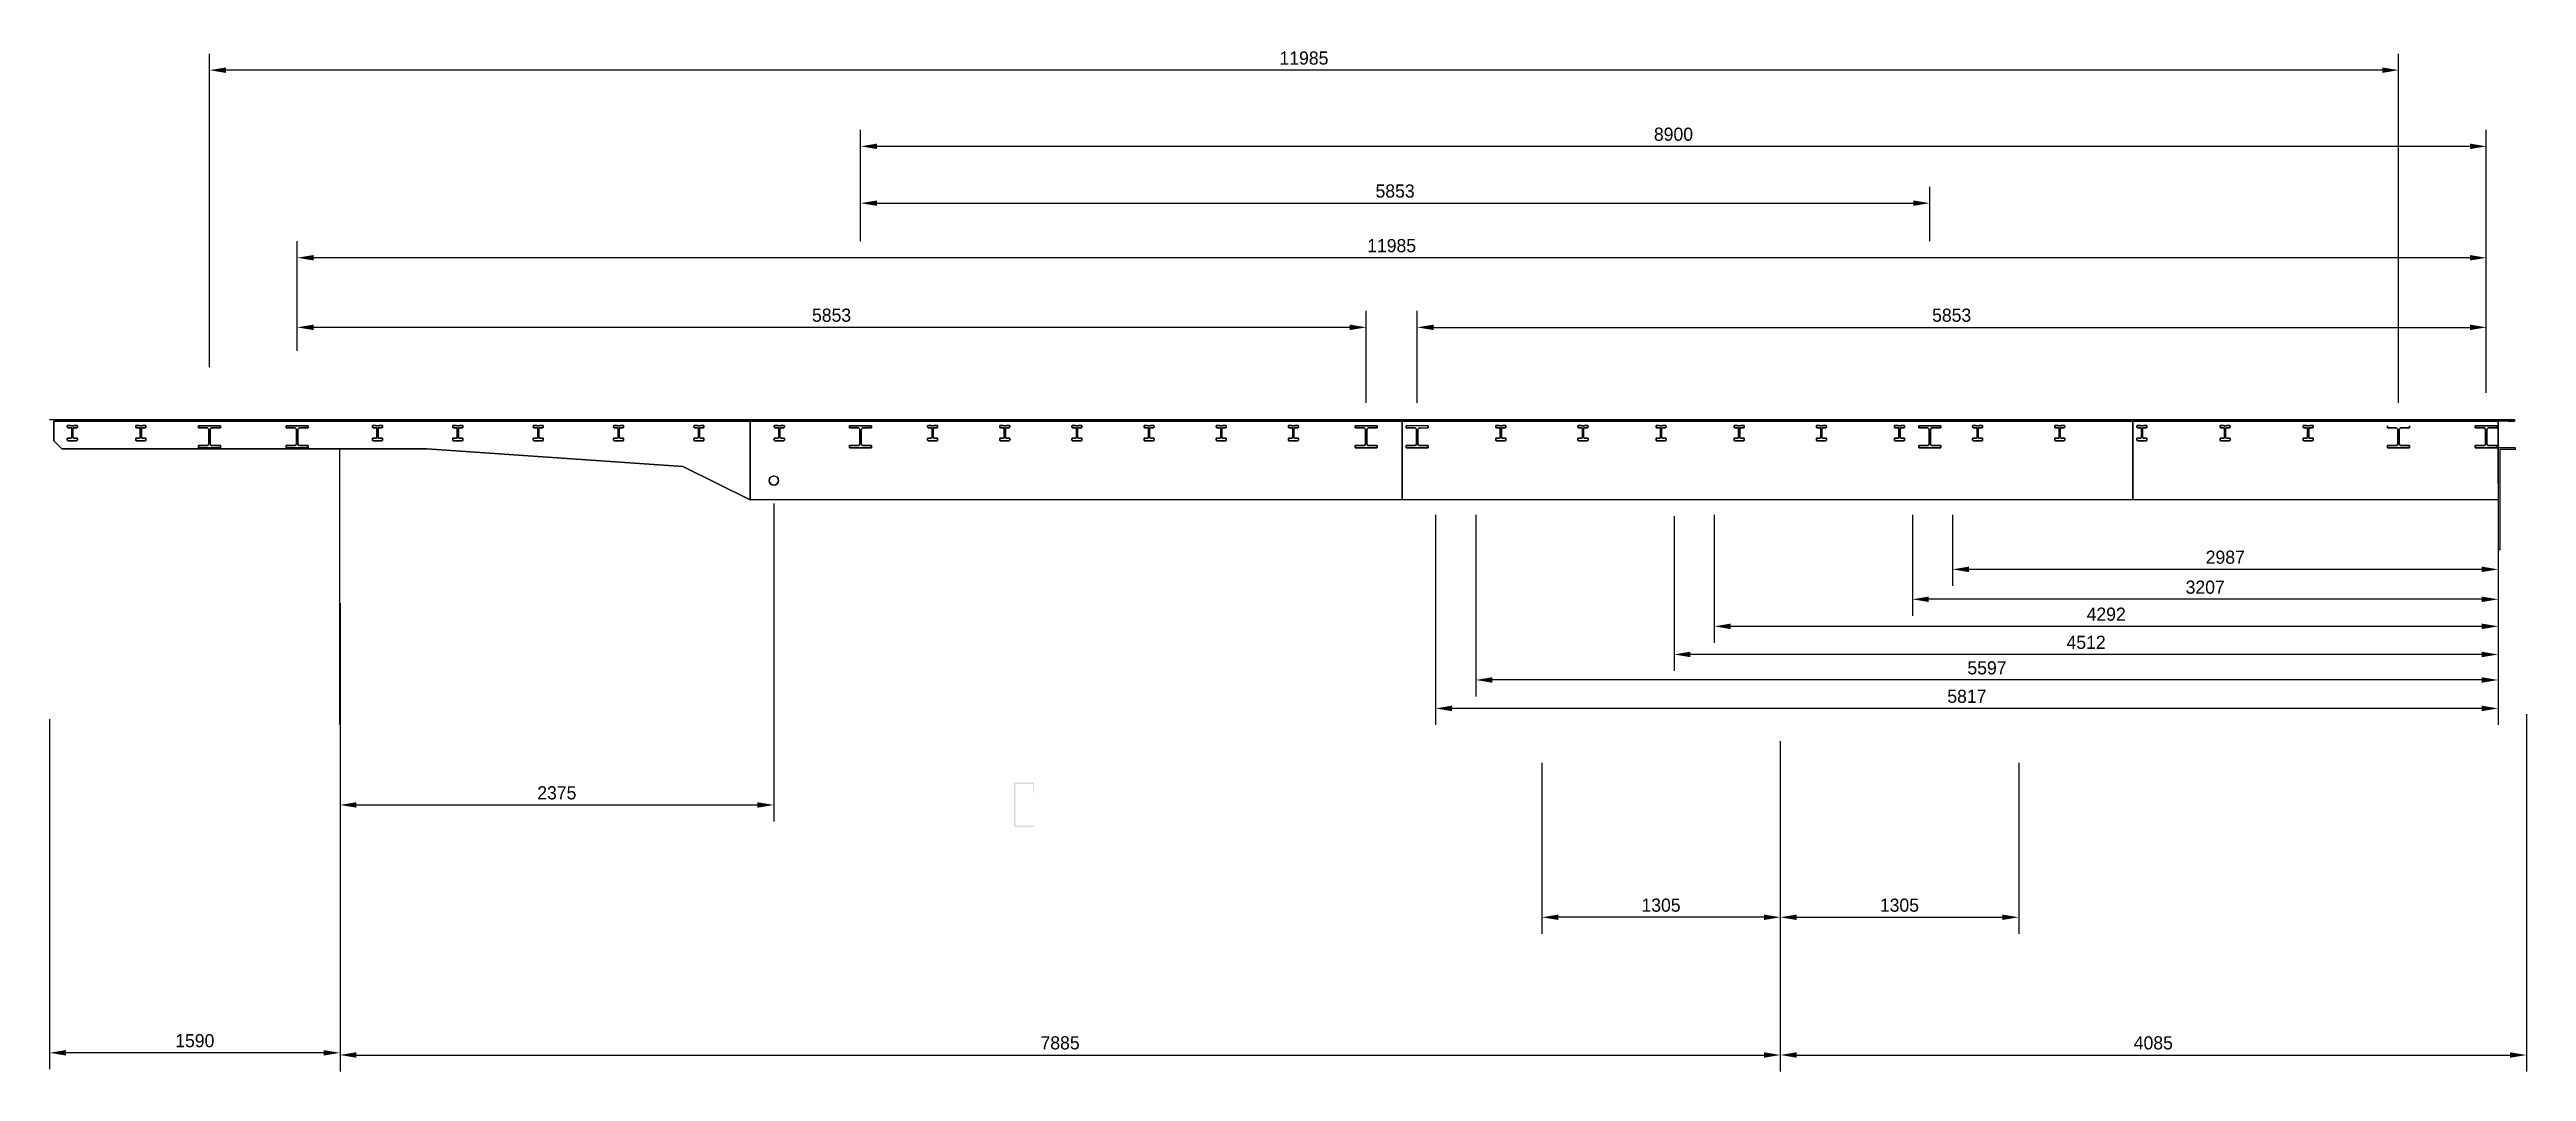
# Model space of a CAD drawing. Extents: x -2783 to 10777, y -3348 to 2247.
import ezdxf

# ---------------------------------------------------------------- set-up
doc = ezdxf.new("R2010")
doc.units = 0
doc.header["$LTSCALE"] = 4
doc.header["$MEASUREMENT"] = 0
doc.layers.get('0').update_dxf_attribs({"linetype": 'CONTINUOUS'})
doc.layers.get('DEFPOINTS').update_dxf_attribs({"linetype": 'CONTINUOUS'})
doc.dimstyles.new('DEFAULT', dxfattribs={"dimtxt": 2.4, "dimasz": 3, "dimexe": 3, "dimexo": 3, "dimgap": 1, "dimtad": 1, "dimdec": 0, "dimzin": 0, "dimdsep": 46, "dimtxsty": 'Standard', "dimsah": 1, "dimcen": 1, "dimclrd": 1, "dimclre": 1, "dimclrt": 6, "dimadec": 0, "dimazin": 0, "dimtfac": 1, "dimtdec": 4, "dimtofl": 0, "dimtmove": 0, "dimatfit": 3, "dimfxl": 0, "dimtolj": 1, "dimtzin": 0, "dimarcsym": 0})

msp = doc.modelspace()

# ---------------------------------------------------------------- texts
at = {"linetype": 'ByBlock', "char_height": 72, "attachment_point": 5}
for s, insert in [('\\A1;5597', (7823.3, -1138.6, 4933.1)), ('\\A1;5817', (7713.3, -1294.4, 4933.1))]:
    msp.add_mtext(s, dxfattribs=dict(at, insert=insert))

# ---------------------------------------------------------------- blocks, each defined once
blk = doc.blocks.new('*D14')
at = {"linetype": 'ByBlock'}
for p, q in [((-1428, 688), (-1428, 1197)), ((10467, 1107), (-1338, 1107)), ((10557, 457), (10557, 1197))]:
    blk.add_line(p, q, dxfattribs=at)
for points in [[(-1338, 1122), (-1338, 1092), (-1428, 1107)], [(10467, 1122), (10467, 1092), (10557, 1107)]]:
    blk.add_solid(points, dxfattribs=at)
at = {"layer": 'DEFPOINTS', "color": 0, "linetype": 'ByBlock'}
for p in [(-1428, 1107), (-1428, 598), (10557, 367)]:
    blk.add_point(p, dxfattribs=at)
at = {"linetype": 'ByBlock', "insert": (4564, 1173), "char_height": 72, "attachment_point": 5}
blk.add_mtext('\\A1;11985', dxfattribs=at)
blk = doc.blocks.new('*D10')
at = {"linetype": 'ByBlock'}
for p, q in [((1657, 1393), (1657, 1807)), ((10557, 367), (10557, 1807)), ((10467, 1717), (1747, 1717))]:
    blk.add_line(p, q, dxfattribs=at)
for points in [[(1747, 1732), (1747, 1702), (1657, 1717)], [(10467, 1732), (10467, 1702), (10557, 1717)]]:
    blk.add_solid(points, dxfattribs=at)
at = {"layer": 'DEFPOINTS', "color": 0, "linetype": 'ByBlock'}
for p in [(1657, 1717), (1657, 1303), (10557, 277)]:
    blk.add_point(p, dxfattribs=at)
at = {"linetype": 'ByBlock', "insert": (6107, 1783), "char_height": 72, "attachment_point": 5}
blk.add_mtext('\\A1;8900', dxfattribs=at)
blk = doc.blocks.new('*D9')
at = {"linetype": 'ByBlock'}
for p, q in [((6110, -307), (6110, -1155)), ((10622, -308), (10622, -1155)), ((10532, -1065), (6200, -1065))]:
    blk.add_line(p, q, dxfattribs=at)
for points in [[(6200, -1050), (6200, -1080), (6110, -1065)], [(10532, -1050), (10532, -1080), (10622, -1065)]]:
    blk.add_solid(points, dxfattribs=at)
at = {"layer": 'DEFPOINTS', "color": 0, "linetype": 'ByBlock'}
for p in [(6110, -217, -3671), (10622, -218, -3721), (6110, -1065)]:
    blk.add_point(p, dxfattribs=at)
at = {"linetype": 'ByBlock', "insert": (8366, -999), "char_height": 72, "attachment_point": 5}
blk.add_mtext('\\A1;4512', dxfattribs=at)
blk = doc.blocks.new('*D8')
at = {"linetype": 'ByBlock'}
for p, q in [((6330, -301), (6330, -1001)), ((10622, -308), (10622, -1001)), ((10532, -911), (6420, -911))]:
    blk.add_line(p, q, dxfattribs=at)
for points in [[(6420, -896), (6420, -926), (6330, -911)], [(10532, -896), (10532, -926), (10622, -911)]]:
    blk.add_solid(points, dxfattribs=at)
at = {"layer": 'DEFPOINTS', "color": 0, "linetype": 'ByBlock'}
for p in [(6330, -211, -3721), (10622, -218, -3721), (6330, -911)]:
    blk.add_point(p, dxfattribs=at)
at = {"linetype": 'ByBlock', "insert": (8476, -845), "char_height": 72, "attachment_point": 5}
blk.add_mtext('\\A1;4292', dxfattribs=at)
blk = doc.blocks.new('*D7')
at = {"linetype": 'ByBlock'}
for p, q in [((7415, -301), (7415, -853)), ((10622, -308), (10622, -853)), ((10532, -763), (7505, -763))]:
    blk.add_line(p, q, dxfattribs=at)
for points in [[(7505, -748), (7505, -778), (7415, -763)], [(10532, -748), (10532, -778), (10622, -763)]]:
    blk.add_solid(points, dxfattribs=at)
at = {"layer": 'DEFPOINTS', "color": 0, "linetype": 'ByBlock'}
for p in [(7415, -211, -3721), (10622, -218, -3721), (7415, -763)]:
    blk.add_point(p, dxfattribs=at)
at = {"linetype": 'ByBlock', "insert": (9018, -697), "char_height": 72, "attachment_point": 5}
blk.add_mtext('\\A1;3207', dxfattribs=at)
blk = doc.blocks.new('*D6')
at = {"linetype": 'ByBlock'}
for p, q in [((7635, -301), (7635, -689)), ((10622, -308), (10622, -689)), ((10532, -599), (7725, -599))]:
    blk.add_line(p, q, dxfattribs=at)
for points in [[(7725, -584), (7725, -614), (7635, -599)], [(10532, -584), (10532, -614), (10622, -599)]]:
    blk.add_solid(points, dxfattribs=at)
at = {"layer": 'DEFPOINTS', "color": 0, "linetype": 'ByBlock'}
for p in [(7635, -211, -3721), (10622, -218, -3721), (7635, -599)]:
    blk.add_point(p, dxfattribs=at)
at = {"linetype": 'ByBlock', "insert": (9128, -533), "char_height": 72, "attachment_point": 5}
blk.add_mtext('\\A1;2987', dxfattribs=at)
blk = doc.blocks.new('*D0')
at = {"linetype": 'ByBlock'}
for p, q in [((10777, -1391), (10777, -3348)), ((6692, -2216), (6692, -3348)), ((6782, -3258), (10687, -3258))]:
    blk.add_line(p, q, dxfattribs=at)
for points in [[(6782, -3243), (6782, -3273), (6692, -3258)], [(10687, -3243), (10687, -3273), (10777, -3258)]]:
    blk.add_solid(points, dxfattribs=at)
at = {"layer": 'DEFPOINTS', "color": 0, "linetype": 'ByBlock'}
for p in [(10777, -1301), (6692, -2126, -4916), (10777, -3258)]:
    blk.add_point(p, dxfattribs=at)
at = {"linetype": 'ByBlock', "insert": (8734, -3192), "char_height": 72, "attachment_point": 5}
blk.add_mtext('\\A1;4085', dxfattribs=at)
blk = doc.blocks.new('*D1')
at = {"linetype": 'ByBlock'}
for p, q in [((1182, -238), (1182, -1979)), ((-1193, -784), (-1193, -1979)), ((-1103, -1889), (1092, -1889))]:
    blk.add_line(p, q, dxfattribs=at)
for points in [[(-1103, -1874), (-1103, -1904), (-1193, -1889)], [(1092, -1874), (1092, -1904), (1182, -1889)]]:
    blk.add_solid(points, dxfattribs=at)
at = {"layer": 'DEFPOINTS', "color": 0, "linetype": 'ByBlock'}
for p in [(1182, -148), (-1193, -694), (1182, -1889)]:
    blk.add_point(p, dxfattribs=at)
at = {"linetype": 'ByBlock', "insert": (-6, -1823), "char_height": 72, "attachment_point": 5}
blk.add_mtext('\\A1;2375', dxfattribs=at)
blk = doc.blocks.new('*D2')
at = {"linetype": 'ByBlock'}
for p, q in [((5387, -1659), (5387, -2594)), ((6692, -1659), (6692, -2594)), ((6602, -2504), (5477, -2504))]:
    blk.add_line(p, q, dxfattribs=at)
for points in [[(5477, -2489), (5477, -2519), (5387, -2504)], [(6602, -2489), (6602, -2519), (6692, -2504)]]:
    blk.add_solid(points, dxfattribs=at)
at = {"layer": 'DEFPOINTS', "color": 0, "linetype": 'ByBlock'}
for p in [(5387, -1569), (6692, -1569), (5387, -2504)]:
    blk.add_point(p, dxfattribs=at)
at = {"linetype": 'ByBlock', "insert": (6039, -2438), "char_height": 72, "attachment_point": 5}
blk.add_mtext('\\A1;1305', dxfattribs=at)
blk = doc.blocks.new('*D3')
at = {"linetype": 'ByBlock'}
for p, q in [((6692, -1659), (6692, -2594)), ((7997, -1659), (7997, -2594)), ((6782, -2504), (7907, -2504))]:
    blk.add_line(p, q, dxfattribs=at)
for points in [[(6782, -2489), (6782, -2519), (6692, -2504)], [(7907, -2489), (7907, -2519), (7997, -2504)]]:
    blk.add_solid(points, dxfattribs=at)
at = {"layer": 'DEFPOINTS', "color": 0, "linetype": 'ByBlock'}
for p in [(6692, -1569), (7997, -1569), (7997, -2504)]:
    blk.add_point(p, dxfattribs=at)
at = {"linetype": 'ByBlock', "insert": (7344, -2438), "char_height": 72, "attachment_point": 5}
blk.add_mtext('\\A1;1305', dxfattribs=at)
blk = doc.blocks.new('*D4')
at = {"linetype": 'ByBlock'}
for p, q in [((-1193, -1539), (-1193, -3348)), ((6692, -1539), (6692, -3348)), ((-1103, -3258), (6602, -3258))]:
    blk.add_line(p, q, dxfattribs=at)
for points in [[(-1103, -3243), (-1103, -3273), (-1193, -3258)], [(6602, -3243), (6602, -3273), (6692, -3258)]]:
    blk.add_solid(points, dxfattribs=at)
at = {"layer": 'DEFPOINTS', "color": 0, "linetype": 'ByBlock'}
for p in [(-1193, -1449), (6692, -1449), (6692, -3258)]:
    blk.add_point(p, dxfattribs=at)
at = {"linetype": 'ByBlock', "insert": (2749, -3192), "char_height": 72, "attachment_point": 5}
blk.add_mtext('\\A1;7885', dxfattribs=at)
blk = doc.blocks.new('*D5')
at = {"linetype": 'ByBlock'}
for p, q in [((-2783, -1419), (-2783, -3336)), ((-1193, -1419), (-1193, -3336)), ((-1283, -3246), (-2693, -3246))]:
    blk.add_line(p, q, dxfattribs=at)
for points in [[(-2693, -3231), (-2693, -3261), (-2783, -3246)], [(-1283, -3231), (-1283, -3261), (-1193, -3246)]]:
    blk.add_solid(points, dxfattribs=at)
at = {"layer": 'DEFPOINTS', "color": 0, "linetype": 'ByBlock'}
for p in [(-2783, -1329), (-1193, -1329), (-2783, -3246)]:
    blk.add_point(p, dxfattribs=at)
at = {"linetype": 'ByBlock', "insert": (-1988, -3180), "char_height": 72, "attachment_point": 5}
blk.add_mtext('\\A1;1590', dxfattribs=at)
blk = doc.blocks.new('*D11')
at = {"linetype": 'ByBlock'}
for p, q in [((-1908, 508), (-1908, 2224)), ((10077, 312), (10077, 2224)), ((9987, 2134), (-1818, 2134))]:
    blk.add_line(p, q, dxfattribs=at)
for points in [[(-1818, 2149), (-1818, 2119), (-1908, 2134)], [(9987, 2149), (9987, 2119), (10077, 2134)]]:
    blk.add_solid(points, dxfattribs=at)
at = {"layer": 'DEFPOINTS', "color": 0, "linetype": 'ByBlock'}
for p in [(-1908, 2134), (-1908, 418), (10077, 222, 1742)]:
    blk.add_point(p, dxfattribs=at)
at = {"linetype": 'ByBlock', "insert": (4084, 2200), "char_height": 72, "attachment_point": 5}
blk.add_mtext('\\A1;11985', dxfattribs=at)
blk = doc.blocks.new('*D12')
at = {"linetype": 'ByBlock'}
for p, q in [((4704, 312), (4704, 816)), ((10557, 808), (10557, 816)), ((4794, 726), (10467, 726))]:
    blk.add_line(p, q, dxfattribs=at)
for points in [[(4794, 741), (4794, 711), (4704, 726)], [(10467, 741), (10467, 711), (10557, 726)]]:
    blk.add_solid(points, dxfattribs=at)
at = {"layer": 'DEFPOINTS', "color": 0, "linetype": 'ByBlock'}
for p in [(10557, 726), (10557, 718), (4704, 222, 1742)]:
    blk.add_point(p, dxfattribs=at)
at = {"linetype": 'ByBlock', "insert": (7630, 792), "char_height": 72, "attachment_point": 5}
blk.add_mtext('\\A1;5853', dxfattribs=at)
blk = doc.blocks.new('*D13')
at = {"linetype": 'ByBlock'}
for p, q in [((-1428, 598), (-1428, 816)), ((4425, 312), (4425, 816)), ((4335, 726), (-1338, 726))]:
    blk.add_line(p, q, dxfattribs=at)
for points in [[(-1338, 741), (-1338, 711), (-1428, 726)], [(4335, 741), (4335, 711), (4425, 726)]]:
    blk.add_solid(points, dxfattribs=at)
at = {"layer": 'DEFPOINTS', "color": 0, "linetype": 'ByBlock'}
for p in [(-1428, 726), (-1428, 508), (4425, 222, 1742)]:
    blk.add_point(p, dxfattribs=at)
at = {"linetype": 'ByBlock', "insert": (1498, 792), "char_height": 72, "attachment_point": 5}
blk.add_mtext('\\A1;5853', dxfattribs=at)
blk = doc.blocks.new('*D15')
at = {"linetype": 'ByBlock'}
for p, q in [((1657, 1197), (1657, 1496)), ((7510, 1197), (7510, 1496)), ((1747, 1406), (7420, 1406))]:
    blk.add_line(p, q, dxfattribs=at)
for points in [[(1747, 1421), (1747, 1391), (1657, 1406)], [(7420, 1421), (7420, 1391), (7510, 1406)]]:
    blk.add_solid(points, dxfattribs=at)
at = {"layer": 'DEFPOINTS', "color": 0, "linetype": 'ByBlock'}
for p in [(7510, 1406), (1657, 1107), (7510, 1107)]:
    blk.add_point(p, dxfattribs=at)
at = {"linetype": 'ByBlock', "insert": (4583, 1472), "char_height": 72, "attachment_point": 5}
blk.add_mtext('\\A1;5853', dxfattribs=at)

# ---------------------------------------------------------------- dimensions: what is measured, and where the dimension line sits
for base, p1, p2, picture, middle in [((-1908.2, 2133.8, 4933.1), (10076.8, 222.2, 6675), (-1908.2, 417.6, 4933.1), '*D11', (4084.3, 2199.8, 4933.1)), ((1656.8, 1717.4, 4933.1), (10556.8, 277.2, 4933.1), (1656.8, 1303, 4933.1), '*D10', (6106.8, 1783.4, 4933.1)), ((7509.8, 1405.8, 4933.1), (1656.8, 1107.2, 4933.1), (7509.8, 1107.2, 4933.1), '*D15', (4583.3, 1471.8, 4933.1)), ((-1428.2, 1107.2, 4933.1), (10556.8, 367.2, 4933.1), (-1428.2, 597.6, 4933.1), '*D14', (4564.3, 1173.2, 4933.1)), ((-1428.2, 725.9, 4933.1), (4424.8, 222.2, 6675), (-1428.2, 507.6, 4933.1), '*D13', (1498.3, 791.9, 4933.1)), ((10556.8, 725.9, 4933.1), (4703.8, 222.2, 6675), (10556.8, 718.2, 4933.1), '*D12', (7630.3, 791.9, 4933.1)), ((1181.8, -1888.9, 17.5), (-1193.2, -694.5, 17.5), (1181.8, -147.8, 17.5), '*D1', (-5.7, -1822.9, 17.5)), ((6109.8, -1064.9, 4933.1), (10621.8, -217.8, 1212.5), (6109.8, -216.7, 1262.5), '*D9', (8365.8, -998.9, 4933.1)), ((6329.8, -911, 4933.1), (10621.8, -217.8, 1212.5), (6329.8, -210.8, 1212.5), '*D8', (8475.8, -845, 4933.1)), ((7414.8, -763.2, 4933.1), (10621.8, -217.8, 1212.5), (7414.8, -210.8, 1212.5), '*D7', (9018.3, -697.2, 4933.1)), ((7634.8, -598.7, 4933.1), (10621.8, -217.8, 1212.5), (7634.8, -210.8, 1212.5), '*D6', (9128.3, -532.7, 4933.1)), ((-2783.2, -3245.9, 17.5), (-1193.2, -1329.2, 17.5), (-2783.2, -1329.2, 17.5), '*D5', (-1988.2, -3179.9, 17.5)), ((10776.8, -3258.1, 4933.1), (6691.8, -2126.4, 17.5), (10776.8, -1300.6, 4933.1), '*D0', (8734.3, -3192.1, 4933.1)), ((6691.8, -3258.1, 17.5), (-1193.2, -1449.2, 17.5), (6691.8, -1449.2, 17.5), '*D4', (2749.3, -3192.1, 17.5)), ((5386.8, -2503.5, 17.5), (6691.8, -1569.2, 17.5), (5386.8, -1569.2, 17.5), '*D2', (6039.3, -2437.5, 17.5)), ((7996.8, -2503.5, 17.5), (6691.8, -1569.2, 17.5), (7996.8, -1569.2, 17.5), '*D3', (7344.3, -2437.5, 17.5))]:
    dim = msp.add_linear_dim(base=base, p1=p1, p2=p2, dimstyle='DEFAULT', override={"dimscale": 30, "dimsah": 0, "dimclrd": 256, "dimclre": 256, "dimclrt": 256})
    dim.commit()
    dim.dimension.update_dxf_attribs({"geometry": picture, "text_midpoint": middle})

# ---------------------------------------------------------------- hatches: boundary and pattern name
msp.add_hatch(color=256).paths.add_polyline_path([(2498.9, -1767.4), (2498.9, -2008.2), (2606.9, -2008.2), (2606.9, -2003.2), (2503.9, -2003.2), (2503.9, -1772.4), (2601.9, -1772.4), (2601.9, -1822.4), (2606.9, -1822.4), (2606.9, -1772.4), (2606.9, -1767.4)])

# ---------------------------------------------------------------- linework, layer by layer
at = {"extrusion": (0, -1, 6.12303e-17)}
for p, q in [((-2783.2, 222.2, 615), (-1193.2, 222.2, 615)), ((-2666.9, 188.7, 17.5), (-2682.9, 188.7, 17.5)), ((-2682.9, 188.7, 17.5), (-2682.9, 188.7, 22.5)), ((-2682.9, 188.7, 22.5), (-2666.9, 188.7, 22.5)), ((-2666.9, 188.7, 1207.5), (-2682.9, 188.7, 1207.5)), ((-2682.9, 188.7, 1207.5), (-2682.9, 188.7, 1212.5)), ((-2682.9, 188.7, 1212.5), (-2666.9, 188.7, 1212.5)), ((-2666.9, 188.7, 17.5), (-2666.9, 188.7, 22.5)), ((-2666.9, 188.7, 1207.5), (-2666.9, 188.7, 1212.5)), ((-2652.9, 187.2, 17.5), (-2663.9, 187.2, 17.5)), ((-2663.9, 187.2, 17.5), (-2663.9, 187.2, 22.5)), ((-2663.9, 187.2, 22.5), (-2652.9, 187.2, 22.5)), ((-2652.9, 187.2, 1207.5), (-2663.9, 187.2, 1207.5)), ((-2663.9, 187.2, 1207.5), (-2663.9, 187.2, 1212.5)), ((-2663.9, 187.2, 1212.5), (-2652.9, 187.2, 1212.5)), ((-2652.9, 187.2, 17.5), (-2652.9, 187.2, 22.5)), ((-2652.9, 187.2, 1207.5), (-2652.9, 187.2, 1212.5)), ((-2633.9, 188.7, 17.5), (-2649.9, 188.7, 17.5)), ((-2649.9, 188.7, 17.5), (-2649.9, 188.7, 22.5)), ((-2649.9, 188.7, 22.5), (-2633.9, 188.7, 22.5)), ((-2633.9, 188.7, 1207.5), (-2649.9, 188.7, 1207.5)), ((-2649.9, 188.7, 1207.5), (-2649.9, 188.7, 1212.5)), ((-2649.9, 188.7, 1212.5), (-2633.9, 188.7, 1212.5)), ((-2633.9, 188.7, 17.5), (-2633.9, 188.7, 22.5)), ((-2633.9, 188.7, 1207.5), (-2633.9, 188.7, 1212.5)), ((-2307.9, 188.7, 22.5), (-2291.9, 188.7, 22.5)), ((-2307.9, 188.7, 17.5), (-2307.9, 188.7, 22.5)), ((-2291.9, 188.7, 17.5), (-2307.9, 188.7, 17.5)), ((-2307.9, 188.7, 1212.5), (-2291.9, 188.7, 1212.5)), ((-2307.9, 188.7, 1207.5), (-2307.9, 188.7, 1212.5)), ((-2291.9, 188.7, 1207.5), (-2307.9, 188.7, 1207.5)), ((-2291.9, 188.7, 17.5), (-2291.9, 188.7, 22.5)), ((-2291.9, 188.7, 1207.5), (-2291.9, 188.7, 1212.5)), ((-2288.9, 187.2, 22.5), (-2277.9, 187.2, 22.5)), ((-2288.9, 187.2, 17.5), (-2288.9, 187.2, 22.5)), ((-2277.9, 187.2, 17.5), (-2288.9, 187.2, 17.5)), ((-2288.9, 187.2, 1212.5), (-2277.9, 187.2, 1212.5)), ((-2288.9, 187.2, 1207.5), (-2288.9, 187.2, 1212.5)), ((-2277.9, 187.2, 1207.5), (-2288.9, 187.2, 1207.5)), ((-2277.9, 187.2, 17.5), (-2277.9, 187.2, 22.5)), ((-2277.9, 187.2, 1207.5), (-2277.9, 187.2, 1212.5)), ((-2274.9, 188.7, 22.5), (-2258.9, 188.7, 22.5)), ((-2274.9, 188.7, 17.5), (-2274.9, 188.7, 22.5)), ((-2258.9, 188.7, 17.5), (-2274.9, 188.7, 17.5)), ((-2274.9, 188.7, 1212.5), (-2258.9, 188.7, 1212.5)), ((-2274.9, 188.7, 1207.5), (-2274.9, 188.7, 1212.5)), ((-2258.9, 188.7, 1207.5), (-2274.9, 188.7, 1207.5)), ((-2258.9, 188.7, 17.5), (-2258.9, 188.7, 22.5)), ((-2258.9, 188.7, 1207.5), (-2258.9, 188.7, 1212.5)), ((4391.3, 187.2, 17.5), (4380.3, 187.2, 17.5)), ((4380.3, 187.2, 17.5), (4380.3, 187.2, 22.5)), ((4380.3, 187.2, 22.5), (4391.3, 187.2, 22.5)), ((4391.3, 187.2, 1207.5), (4380.3, 187.2, 1207.5)), ((4380.3, 187.2, 1207.5), (4380.3, 187.2, 1212.5)), ((4380.3, 187.2, 1212.5), (4391.3, 187.2, 1212.5)), ((4391.3, 187.2, 17.5), (4391.3, 187.2, 22.5)), ((4391.3, 187.2, 1207.5), (4391.3, 187.2, 1212.5)), ((5153.3, 188.7, 1207.5), (5137.3, 188.7, 1207.5)), ((5137.3, 188.7, 1207.5), (5137.3, 188.7, 1212.5)), ((5137.3, 188.7, 1212.5), (5153.3, 188.7, 1212.5)), ((5153.3, 188.7, 17.5), (5137.3, 188.7, 17.5)), ((5137.3, 188.7, 17.5), (5137.3, 188.7, 22.5)), ((5137.3, 188.7, 22.5), (5153.3, 188.7, 22.5)), ((5153.3, 188.7, 1207.5), (5153.3, 188.7, 1212.5)), ((5153.3, 188.7, 17.5), (5153.3, 188.7, 22.5)), ((5167.3, 187.2, 1207.5), (5156.3, 187.2, 1207.5)), ((5156.3, 187.2, 1207.5), (5156.3, 187.2, 1212.5)), ((5156.3, 187.2, 1212.5), (5167.3, 187.2, 1212.5)), ((5167.3, 187.2, 17.5), (5156.3, 187.2, 17.5)), ((5156.3, 187.2, 17.5), (5156.3, 187.2, 22.5)), ((5156.3, 187.2, 22.5), (5167.3, 187.2, 22.5)), ((5167.3, 187.2, 1207.5), (5167.3, 187.2, 1212.5)), ((5167.3, 187.2, 17.5), (5167.3, 187.2, 22.5)), ((5186.3, 188.7, 1207.5), (5170.3, 188.7, 1207.5)), ((5170.3, 188.7, 1207.5), (5170.3, 188.7, 1212.5)), ((5170.3, 188.7, 1212.5), (5186.3, 188.7, 1212.5)), ((5186.3, 188.7, 17.5), (5170.3, 188.7, 17.5)), ((5170.3, 188.7, 17.5), (5170.3, 188.7, 22.5)), ((5170.3, 188.7, 22.5), (5186.3, 188.7, 22.5)), ((5186.3, 188.7, 1207.5), (5186.3, 188.7, 1212.5)), ((5186.3, 188.7, 17.5), (5186.3, 188.7, 22.5)), ((5603.3, 188.7, 1207.5), (5587.3, 188.7, 1207.5)), ((5587.3, 188.7, 1207.5), (5587.3, 188.7, 1212.5)), ((5587.3, 188.7, 1212.5), (5603.3, 188.7, 1212.5)), ((5603.3, 188.7, 17.5), (5587.3, 188.7, 17.5)), ((5587.3, 188.7, 17.5), (5587.3, 188.7, 22.5)), ((5587.3, 188.7, 22.5), (5603.3, 188.7, 22.5)), ((5603.3, 188.7, 1207.5), (5603.3, 188.7, 1212.5)), ((5603.3, 188.7, 17.5), (5603.3, 188.7, 22.5)), ((5617.3, 187.2, 1207.5), (5606.3, 187.2, 1207.5)), ((5606.3, 187.2, 1207.5), (5606.3, 187.2, 1212.5)), ((5606.3, 187.2, 1212.5), (5617.3, 187.2, 1212.5)), ((5617.3, 187.2, 17.5), (5606.3, 187.2, 17.5)), ((5606.3, 187.2, 17.5), (5606.3, 187.2, 22.5)), ((5606.3, 187.2, 22.5), (5617.3, 187.2, 22.5)), ((5617.3, 187.2, 1207.5), (5617.3, 187.2, 1212.5)), ((5617.3, 187.2, 17.5), (5617.3, 187.2, 22.5)), ((5636.3, 188.7, 1207.5), (5620.3, 188.7, 1207.5)), ((5620.3, 188.7, 1207.5), (5620.3, 188.7, 1212.5)), ((5620.3, 188.7, 1212.5), (5636.3, 188.7, 1212.5)), ((5636.3, 188.7, 17.5), (5620.3, 188.7, 17.5)), ((5620.3, 188.7, 17.5), (5620.3, 188.7, 22.5)), ((5620.3, 188.7, 22.5), (5636.3, 188.7, 22.5)), ((5636.3, 188.7, 1207.5), (5636.3, 188.7, 1212.5)), ((5636.3, 188.7, 17.5), (5636.3, 188.7, 22.5)), ((6030.8, 188.7, 17.5), (6014.8, 188.7, 17.5)), ((6014.8, 188.7, 17.5), (6014.8, 188.7, 22.5)), ((6014.8, 188.7, 22.5), (6030.8, 188.7, 22.5)), ((6030.8, 188.7, 17.5), (6030.8, 188.7, 22.5)), ((6044.8, 187.2, 17.5), (6033.8, 187.2, 17.5)), ((6033.8, 187.2, 17.5), (6033.8, 187.2, 22.5)), ((6033.8, 187.2, 22.5), (6044.8, 187.2, 22.5)), ((6044.8, 187.2, 17.5), (6044.8, 187.2, 22.5)), ((6063.8, 188.7, 17.5), (6047.8, 188.7, 17.5)), ((6047.8, 188.7, 17.5), (6047.8, 188.7, 22.5)), ((6047.8, 188.7, 22.5), (6063.8, 188.7, 22.5)), ((6063.8, 188.7, 17.5), (6063.8, 188.7, 22.5)), ((6892.3, 188.7, 22.5), (6908.3, 188.7, 22.5)), ((6892.3, 188.7, 17.5), (6892.3, 188.7, 22.5)), ((6908.3, 188.7, 17.5), (6892.3, 188.7, 17.5)), ((6892.3, 188.7, 1212.5), (6908.3, 188.7, 1212.5)), ((6892.3, 188.7, 1207.5), (6892.3, 188.7, 1212.5)), ((6908.3, 188.7, 1207.5), (6892.3, 188.7, 1207.5)), ((6908.3, 188.7, 17.5), (6908.3, 188.7, 22.5)), ((6908.3, 188.7, 1207.5), (6908.3, 188.7, 1212.5)), ((6911.3, 187.2, 22.5), (6922.3, 187.2, 22.5)), ((6911.3, 187.2, 17.5), (6911.3, 187.2, 22.5)), ((6922.3, 187.2, 17.5), (6911.3, 187.2, 17.5)), ((6911.3, 187.2, 1212.5), (6922.3, 187.2, 1212.5)), ((6911.3, 187.2, 1207.5), (6911.3, 187.2, 1212.5)), ((6922.3, 187.2, 1207.5), (6911.3, 187.2, 1207.5)), ((6922.3, 187.2, 17.5), (6922.3, 187.2, 22.5)), ((6922.3, 187.2, 1207.5), (6922.3, 187.2, 1212.5)), ((6925.3, 188.7, 22.5), (6941.3, 188.7, 22.5)), ((6925.3, 188.7, 17.5), (6925.3, 188.7, 22.5)), ((6941.3, 188.7, 17.5), (6925.3, 188.7, 17.5)), ((6925.3, 188.7, 1212.5), (6941.3, 188.7, 1212.5)), ((6925.3, 188.7, 1207.5), (6925.3, 188.7, 1212.5)), ((6941.3, 188.7, 1207.5), (6925.3, 188.7, 1207.5)), ((6941.3, 188.7, 17.5), (6941.3, 188.7, 22.5)), ((6941.3, 188.7, 1207.5), (6941.3, 188.7, 1212.5)), ((7319.8, 188.7, 22.5), (7335.8, 188.7, 22.5)), ((7319.8, 188.7, 17.5), (7319.8, 188.7, 22.5)), ((7335.8, 188.7, 17.5), (7319.8, 188.7, 17.5)), ((7335.8, 188.7, 17.5), (7335.8, 188.7, 22.5)), ((7338.8, 187.2, 22.5), (7349.8, 187.2, 22.5)), ((7338.8, 187.2, 17.5), (7338.8, 187.2, 22.5)), ((7349.8, 187.2, 17.5), (7338.8, 187.2, 17.5)), ((7349.8, 187.2, 17.5), (7349.8, 187.2, 22.5)), ((7352.8, 188.7, 22.5), (7368.8, 188.7, 22.5)), ((7352.8, 188.7, 17.5), (7352.8, 188.7, 22.5)), ((7368.8, 188.7, 17.5), (7352.8, 188.7, 17.5)), ((7368.8, 188.7, 17.5), (7368.8, 188.7, 22.5)), ((-2664.4, 119.8, 17.5), (-2682.9, 119.8, 17.5)), ((-2682.9, 119.8, 17.5), (-2682.9, 119.8, 22.5)), ((-2682.9, 119.8, 22.5), (-2664.4, 119.8, 22.5)), ((-2664.4, 119.8, 1207.5), (-2682.9, 119.8, 1207.5)), ((-2682.9, 119.8, 1207.5), (-2682.9, 119.8, 1212.5)), ((-2682.9, 119.8, 1212.5), (-2664.4, 119.8, 1212.5)), ((-2664.4, 119.8, 17.5), (-2664.4, 119.8, 22.5)), ((-2664.4, 119.8, 1207.5), (-2664.4, 119.8, 1212.5)), ((-2633.9, 119.8, 17.5), (-2652.4, 119.8, 17.5)), ((-2652.4, 119.8, 17.5), (-2652.4, 119.8, 22.5)), ((-2652.4, 119.8, 22.5), (-2633.9, 119.8, 22.5)), ((-2633.9, 119.8, 1207.5), (-2652.4, 119.8, 1207.5)), ((-2652.4, 119.8, 1207.5), (-2652.4, 119.8, 1212.5)), ((-2652.4, 119.8, 1212.5), (-2633.9, 119.8, 1212.5)), ((-2633.9, 119.8, 17.5), (-2633.9, 119.8, 22.5)), ((-2633.9, 119.8, 1207.5), (-2633.9, 119.8, 1212.5)), ((-2307.9, 119.8, 22.5), (-2289.4, 119.8, 22.5)), ((-2307.9, 119.8, 17.5), (-2307.9, 119.8, 22.5)), ((-2289.4, 119.8, 17.5), (-2307.9, 119.8, 17.5)), ((-2307.9, 119.8, 1212.5), (-2289.4, 119.8, 1212.5)), ((-2307.9, 119.8, 1207.5), (-2307.9, 119.8, 1212.5)), ((-2289.4, 119.8, 1207.5), (-2307.9, 119.8, 1207.5)), ((-2289.4, 119.8, 17.5), (-2289.4, 119.8, 22.5)), ((-2289.4, 119.8, 1207.5), (-2289.4, 119.8, 1212.5)), ((-2277.4, 119.8, 22.5), (-2258.9, 119.8, 22.5)), ((-2277.4, 119.8, 17.5), (-2277.4, 119.8, 22.5)), ((-2258.9, 119.8, 17.5), (-2277.4, 119.8, 17.5)), ((-2277.4, 119.8, 1212.5), (-2258.9, 119.8, 1212.5)), ((-2277.4, 119.8, 1207.5), (-2277.4, 119.8, 1212.5)), ((-2258.9, 119.8, 1207.5), (-2277.4, 119.8, 1207.5)), ((-2258.9, 119.8, 17.5), (-2258.9, 119.8, 22.5)), ((-2258.9, 119.8, 1207.5), (-2258.9, 119.8, 1212.5)), ((4688.3, 78.2, 3738.1), (4643.8, 78.2, 3738.1)), ((4643.8, 78.2, 3738.1), (4643.8, 78.2, 3743.1)), ((4643.8, 78.2, 3743.1), (4688.3, 78.2, 3743.1)), ((4688.3, 78.2, 4928.1), (4643.8, 78.2, 4928.1)), ((4643.8, 78.2, 4928.1), (4643.8, 78.2, 4933.1)), ((4643.8, 78.2, 4933.1), (4688.3, 78.2, 4933.1)), ((4688.3, 78.2, 3738.1), (4688.3, 78.2, 3743.1)), ((4688.3, 78.2, 4928.1), (4688.3, 78.2, 4933.1)), ((5155.8, 119.8, 1207.5), (5137.3, 119.8, 1207.5)), ((5137.3, 119.8, 1207.5), (5137.3, 119.8, 1212.5)), ((5137.3, 119.8, 1212.5), (5155.8, 119.8, 1212.5)), ((5155.8, 119.8, 17.5), (5137.3, 119.8, 17.5)), ((5137.3, 119.8, 17.5), (5137.3, 119.8, 22.5)), ((5137.3, 119.8, 22.5), (5155.8, 119.8, 22.5)), ((5155.8, 119.8, 1207.5), (5155.8, 119.8, 1212.5)), ((5155.8, 119.8, 17.5), (5155.8, 119.8, 22.5)), ((5186.3, 119.8, 1207.5), (5167.8, 119.8, 1207.5)), ((5167.8, 119.8, 1207.5), (5167.8, 119.8, 1212.5)), ((5167.8, 119.8, 1212.5), (5186.3, 119.8, 1212.5)), ((5186.3, 119.8, 17.5), (5167.8, 119.8, 17.5)), ((5167.8, 119.8, 17.5), (5167.8, 119.8, 22.5)), ((5167.8, 119.8, 22.5), (5186.3, 119.8, 22.5)), ((5186.3, 119.8, 1207.5), (5186.3, 119.8, 1212.5)), ((5186.3, 119.8, 17.5), (5186.3, 119.8, 22.5)), ((5605.8, 119.8, 1207.5), (5587.3, 119.8, 1207.5)), ((5587.3, 119.8, 1207.5), (5587.3, 119.8, 1212.5)), ((5587.3, 119.8, 1212.5), (5605.8, 119.8, 1212.5)), ((5605.8, 119.8, 17.5), (5587.3, 119.8, 17.5)), ((5587.3, 119.8, 17.5), (5587.3, 119.8, 22.5)), ((5587.3, 119.8, 22.5), (5605.8, 119.8, 22.5)), ((5605.8, 119.8, 1207.5), (5605.8, 119.8, 1212.5)), ((5605.8, 119.8, 17.5), (5605.8, 119.8, 22.5)), ((5636.3, 119.8, 1207.5), (5617.8, 119.8, 1207.5)), ((5617.8, 119.8, 1207.5), (5617.8, 119.8, 1212.5)), ((5617.8, 119.8, 1212.5), (5636.3, 119.8, 1212.5)), ((5636.3, 119.8, 17.5), (5617.8, 119.8, 17.5)), ((5617.8, 119.8, 17.5), (5617.8, 119.8, 22.5)), ((5617.8, 119.8, 22.5), (5636.3, 119.8, 22.5)), ((5636.3, 119.8, 1207.5), (5636.3, 119.8, 1212.5)), ((5636.3, 119.8, 17.5), (5636.3, 119.8, 22.5)), ((6033.3, 119.8, 17.5), (6014.8, 119.8, 17.5)), ((6014.8, 119.8, 17.5), (6014.8, 119.8, 22.5)), ((6014.8, 119.8, 22.5), (6033.3, 119.8, 22.5)), ((6033.3, 119.8, 17.5), (6033.3, 119.8, 22.5)), ((6063.8, 119.8, 17.5), (6045.3, 119.8, 17.5)), ((6045.3, 119.8, 17.5), (6045.3, 119.8, 22.5)), ((6045.3, 119.8, 22.5), (6063.8, 119.8, 22.5)), ((6063.8, 119.8, 17.5), (6063.8, 119.8, 22.5)), ((6892.3, 119.8, 22.5), (6910.8, 119.8, 22.5)), ((6892.3, 119.8, 17.5), (6892.3, 119.8, 22.5)), ((6910.8, 119.8, 17.5), (6892.3, 119.8, 17.5)), ((6892.3, 119.8, 1212.5), (6910.8, 119.8, 1212.5)), ((6892.3, 119.8, 1207.5), (6892.3, 119.8, 1212.5)), ((6910.8, 119.8, 1207.5), (6892.3, 119.8, 1207.5)), ((6910.8, 119.8, 17.5), (6910.8, 119.8, 22.5)), ((6910.8, 119.8, 1207.5), (6910.8, 119.8, 1212.5)), ((6922.8, 119.8, 22.5), (6941.3, 119.8, 22.5)), ((6922.8, 119.8, 17.5), (6922.8, 119.8, 22.5)), ((6941.3, 119.8, 17.5), (6922.8, 119.8, 17.5)), ((6922.8, 119.8, 1212.5), (6941.3, 119.8, 1212.5)), ((6922.8, 119.8, 1207.5), (6922.8, 119.8, 1212.5)), ((6941.3, 119.8, 1207.5), (6922.8, 119.8, 1207.5)), ((6941.3, 119.8, 17.5), (6941.3, 119.8, 22.5)), ((6941.3, 119.8, 1207.5), (6941.3, 119.8, 1212.5)), ((7319.8, 119.8, 22.5), (7338.3, 119.8, 22.5)), ((7319.8, 119.8, 17.5), (7319.8, 119.8, 22.5)), ((7338.3, 119.8, 17.5), (7319.8, 119.8, 17.5)), ((7338.3, 119.8, 17.5), (7338.3, 119.8, 22.5)), ((7350.3, 119.8, 22.5), (7368.8, 119.8, 22.5)), ((7350.3, 119.8, 17.5), (7350.3, 119.8, 22.5)), ((7368.8, 119.8, 17.5), (7350.3, 119.8, 17.5)), ((7368.8, 119.8, 17.5), (7368.8, 119.8, 22.5)), ((10016.8, 78.2, 3743.1), (10061.3, 78.2, 3743.1)), ((10016.8, 78.2, 3738.1), (10016.8, 78.2, 3743.1)), ((10061.3, 78.2, 3738.1), (10016.8, 78.2, 3738.1)), ((10016.8, 78.2, 4933.1), (10061.3, 78.2, 4933.1)), ((10016.8, 78.2, 4928.1), (10016.8, 78.2, 4933.1)), ((10061.3, 78.2, 4928.1), (10016.8, 78.2, 4928.1)), ((10061.3, 78.2, 3738.1), (10061.3, 78.2, 3743.1)), ((10061.3, 78.2, 4928.1), (10061.3, 78.2, 4933.1)), ((10541.3, 78.2, 4928.1), (10496.8, 78.2, 4928.1)), ((10496.8, 78.2, 4928.1), (10496.8, 78.2, 4933.1)), ((10496.8, 78.2, 4933.1), (10541.3, 78.2, 4933.1)), ((10541.3, 78.2, 3738.1), (10496.8, 78.2, 3738.1)), ((10496.8, 78.2, 3738.1), (10496.8, 78.2, 3743.1)), ((10496.8, 78.2, 3743.1), (10541.3, 78.2, 3743.1)), ((10541.3, 78.2, 4928.1), (10541.3, 78.2, 4933.1)), ((10541.3, 78.2, 3738.1), (10541.3, 78.2, 3743.1)), ((4621.8, -217.8, 17.5), (1051.8, -217.8, 17.5)), ((1051.8, -217.8, 17.5), (1051.8, -217.8, 22.5)), ((4621.8, -217.8, 22.5), (1051.8, -217.8, 22.5)), ((4621.8, -217.8, 1207.5), (1051.8, -217.8, 1207.5)), ((1051.8, -217.8, 1207.5), (1051.8, -217.8, 1212.5)), ((4621.8, -217.8, 1212.5), (1051.8, -217.8, 1212.5)), ((8621.8, -217.8, 1207.5), (4621.8, -217.8, 1207.5)), ((4621.8, -217.8, 1207.5), (4621.8, -217.8, 1212.5)), ((8621.8, -217.8, 1212.5), (4621.8, -217.8, 1212.5)), ((8621.8, -217.8, 17.5), (4621.8, -217.8, 17.5)), ((4621.8, -217.8, 17.5), (4621.8, -217.8, 22.5)), ((8621.8, -217.8, 22.5), (4621.8, -217.8, 22.5)), ((4621.8, -217.8, 17.5), (4621.8, -217.8, 22.5)), ((4621.8, -217.8, 1207.5), (4621.8, -217.8, 1212.5)), ((8621.8, -217.8, 1207.5), (8621.8, -217.8, 1212.5)), ((8621.8, -217.8, 17.5), (8621.8, -217.8, 22.5))]:
    msp.add_line(p, q, dxfattribs=at)
at = {"extrusion": (0, -6.12303e-17, -1)}
for p, q in [((-2760.2, 212.2, 1207.5), (-2760.2, 105.2, 1207.5)), ((1051.8, 212.2, 1207.5), (-2760.2, 212.2, 1207.5)), ((-2760.2, 212.2, 17.5), (-2760.2, 105.2, 17.5)), ((1051.8, 212.2, 17.5), (-2760.2, 212.2, 17.5)), ((-2685.9, 185.7, 17.5), (-2685.9, 179.7, 17.5)), ((-2685.9, 185.7, 1207.5), (-2685.9, 179.7, 1207.5)), ((-2666.9, 188.7, 17.5), (-2682.9, 188.7, 17.5)), ((-2666.9, 188.7, 1207.5), (-2682.9, 188.7, 1207.5)), ((-2682.9, 176.7, 17.5), (-2664.4, 176.7, 17.5)), ((-2682.9, 176.7, 1207.5), (-2664.4, 176.7, 1207.5)), ((-2663.9, 187.2, 17.5), (-2666.9, 188.7, 17.5)), ((-2663.9, 187.2, 1207.5), (-2666.9, 188.7, 1207.5)), ((-2652.9, 187.2, 17.5), (-2663.9, 187.2, 17.5)), ((-2652.9, 187.2, 1207.5), (-2663.9, 187.2, 1207.5)), ((-2661.4, 173.7, 1207.5), (-2661.4, 122.8, 1207.5)), ((-2655.4, 122.8, 17.5), (-2655.4, 173.7, 17.5)), ((-2655.4, 122.8, 1207.5), (-2655.4, 173.7, 1207.5)), ((-2649.9, 188.7, 17.5), (-2652.9, 187.2, 17.5)), ((-2649.9, 188.7, 1207.5), (-2652.9, 187.2, 1207.5)), ((-2652.4, 176.7, 17.5), (-2633.9, 176.7, 17.5)), ((-2652.4, 176.7, 1207.5), (-2633.9, 176.7, 1207.5)), ((-2633.9, 188.7, 17.5), (-2649.9, 188.7, 17.5)), ((-2633.9, 188.7, 1207.5), (-2649.9, 188.7, 1207.5)), ((-2630.9, 179.7, 17.5), (-2630.9, 185.7, 17.5)), ((-2630.9, 179.7, 1207.5), (-2630.9, 185.7, 1207.5)), ((-2310.9, 185.7, 17.5), (-2310.9, 179.7, 17.5)), ((-2310.9, 185.7, 1207.5), (-2310.9, 179.7, 1207.5)), ((-2291.9, 188.7, 17.5), (-2307.9, 188.7, 17.5)), ((-2291.9, 188.7, 1207.5), (-2307.9, 188.7, 1207.5)), ((-2307.9, 176.7, 17.5), (-2289.4, 176.7, 17.5)), ((-2307.9, 176.7, 1207.5), (-2289.4, 176.7, 1207.5)), ((-2288.9, 187.2, 17.5), (-2291.9, 188.7, 17.5)), ((-2288.9, 187.2, 1207.5), (-2291.9, 188.7, 1207.5)), ((-2277.9, 187.2, 17.5), (-2288.9, 187.2, 17.5)), ((-2277.9, 187.2, 1207.5), (-2288.9, 187.2, 1207.5)), ((-2286.4, 173.7, 1207.5), (-2286.4, 122.8, 1207.5)), ((-2280.4, 122.8, 17.5), (-2280.4, 173.7, 17.5)), ((-2280.4, 122.8, 1207.5), (-2280.4, 173.7, 1207.5)), ((-2274.9, 188.7, 17.5), (-2277.9, 187.2, 17.5)), ((-2274.9, 188.7, 1207.5), (-2277.9, 187.2, 1207.5)), ((-2277.4, 176.7, 17.5), (-2258.9, 176.7, 17.5)), ((-2277.4, 176.7, 1207.5), (-2258.9, 176.7, 1207.5)), ((-2258.9, 188.7, 17.5), (-2274.9, 188.7, 17.5)), ((-2258.9, 188.7, 1207.5), (-2274.9, 188.7, 1207.5)), ((-2255.9, 179.7, 17.5), (-2255.9, 185.7, 17.5)), ((-2255.9, 179.7, 1207.5), (-2255.9, 185.7, 1207.5)), ((-1848.2, 187.2, 3738.1), (-1968.2, 187.2, 3738.1)), ((-1968.2, 187.2, 3738.1), (-1968.2, 176.2, 3738.1)), ((-1848.2, 187.2, 4928.1), (-1968.2, 187.2, 4928.1)), ((-1968.2, 187.2, 4928.1), (-1968.2, 176.2, 4928.1)), ((-1968.2, 176.2, 3738.1), (-1923.7, 176.2, 3738.1)), ((-1968.2, 176.2, 4928.1), (-1923.7, 176.2, 4928.1)), ((-1911.7, 164.2, 3738.1), (-1911.7, 90.2, 3738.1)), ((-1911.7, 164.2, 4928.1), (-1911.7, 90.2, 4928.1)), ((-1904.7, 90.2, 3738.1), (-1904.7, 164.2, 3738.1)), ((-1904.7, 90.2, 4928.1), (-1904.7, 164.2, 4928.1)), ((-1892.7, 176.2, 3738.1), (-1848.2, 176.2, 3738.1)), ((-1892.7, 176.2, 4928.1), (-1848.2, 176.2, 4928.1)), ((-1848.2, 176.2, 3738.1), (-1848.2, 187.2, 3738.1)), ((-1848.2, 176.2, 4928.1), (-1848.2, 187.2, 4928.1)), ((-1368.2, 187.2, 4928.1), (-1488.2, 187.2, 4928.1)), ((-1488.2, 187.2, 4928.1), (-1488.2, 176.2, 4928.1)), ((-1368.2, 187.2, 3738.1), (-1488.2, 187.2, 3738.1)), ((-1488.2, 187.2, 3738.1), (-1488.2, 176.2, 3738.1)), ((-1488.2, 176.2, 4928.1), (-1443.7, 176.2, 4928.1)), ((-1488.2, 176.2, 3738.1), (-1443.7, 176.2, 3738.1)), ((-1431.7, 164.2, 4928.1), (-1431.7, 90.2, 4928.1)), ((-1431.7, 164.2, 3738.1), (-1431.7, 90.2, 3738.1)), ((-1424.7, 90.2, 4928.1), (-1424.7, 164.2, 4928.1)), ((-1424.7, 90.2, 3738.1), (-1424.7, 164.2, 3738.1)), ((-1412.7, 176.2, 4928.1), (-1368.2, 176.2, 4928.1)), ((-1412.7, 176.2, 3738.1), (-1368.2, 176.2, 3738.1)), ((-1368.2, 176.2, 4928.1), (-1368.2, 187.2, 4928.1)), ((-1368.2, 176.2, 3738.1), (-1368.2, 187.2, 3738.1)), ((-1015.4, 185.7, 1207.5), (-1015.4, 179.7, 1207.5)), ((-1015.4, 185.7, 17.5), (-1015.4, 179.7, 17.5)), ((-996.4, 188.7, 1207.5), (-1012.4, 188.7, 1207.5)), ((-996.4, 188.7, 17.5), (-1012.4, 188.7, 17.5)), ((-1012.4, 176.7, 1207.5), (-993.9, 176.7, 1207.5)), ((-1012.4, 176.7, 17.5), (-993.9, 176.7, 17.5)), ((-993.4, 187.2, 1207.5), (-996.4, 188.7, 1207.5)), ((-993.4, 187.2, 17.5), (-996.4, 188.7, 17.5)), ((-982.4, 187.2, 1207.5), (-993.4, 187.2, 1207.5)), ((-982.4, 187.2, 17.5), (-993.4, 187.2, 17.5)), ((-990.9, 173.7, 1207.5), (-990.9, 122.8, 1207.5)), ((-990.9, 173.7, 17.5), (-990.9, 122.8, 17.5)), ((-984.9, 122.8, 1207.5), (-984.9, 173.7, 1207.5)), ((-984.9, 122.8, 17.5), (-984.9, 173.7, 17.5)), ((-979.4, 188.7, 1207.5), (-982.4, 187.2, 1207.5)), ((-979.4, 188.7, 17.5), (-982.4, 187.2, 17.5)), ((-981.9, 176.7, 1207.5), (-963.4, 176.7, 1207.5)), ((-981.9, 176.7, 17.5), (-963.4, 176.7, 17.5)), ((-963.4, 188.7, 1207.5), (-979.4, 188.7, 1207.5)), ((-963.4, 188.7, 17.5), (-979.4, 188.7, 17.5)), ((-960.4, 179.7, 1207.5), (-960.4, 185.7, 1207.5)), ((-960.4, 179.7, 17.5), (-960.4, 185.7, 17.5)), ((-575.4, 185.7, 17.5), (-575.4, 179.7, 17.5)), ((-575.4, 185.7, 1207.5), (-575.4, 179.7, 1207.5)), ((-556.4, 188.7, 17.5), (-572.4, 188.7, 17.5)), ((-556.4, 188.7, 1207.5), (-572.4, 188.7, 1207.5)), ((-572.4, 176.7, 17.5), (-553.9, 176.7, 17.5)), ((-572.4, 176.7, 1207.5), (-553.9, 176.7, 1207.5)), ((-553.4, 187.2, 17.5), (-556.4, 188.7, 17.5)), ((-553.4, 187.2, 1207.5), (-556.4, 188.7, 1207.5)), ((-542.4, 187.2, 17.5), (-553.4, 187.2, 17.5)), ((-542.4, 187.2, 1207.5), (-553.4, 187.2, 1207.5)), ((-550.9, 173.7, 17.5), (-550.9, 122.8, 17.5)), ((-550.9, 173.7, 1207.5), (-550.9, 122.8, 1207.5)), ((-544.9, 122.8, 17.5), (-544.9, 173.7, 17.5)), ((-544.9, 122.8, 1207.5), (-544.9, 173.7, 1207.5)), ((-539.4, 188.7, 17.5), (-542.4, 187.2, 17.5)), ((-539.4, 188.7, 1207.5), (-542.4, 187.2, 1207.5)), ((-541.9, 176.7, 17.5), (-523.4, 176.7, 17.5)), ((-541.9, 176.7, 1207.5), (-523.4, 176.7, 1207.5)), ((-523.4, 188.7, 17.5), (-539.4, 188.7, 17.5)), ((-523.4, 188.7, 1207.5), (-539.4, 188.7, 1207.5)), ((-520.4, 179.7, 17.5), (-520.4, 185.7, 17.5)), ((-520.4, 179.7, 1207.5), (-520.4, 185.7, 1207.5)), ((-135.4, 185.7, 17.5), (-135.4, 179.7, 17.5)), ((-135.4, 185.7, 1207.5), (-135.4, 179.7, 1207.5)), ((-116.4, 188.7, 17.5), (-132.4, 188.7, 17.5)), ((-116.4, 188.7, 1207.5), (-132.4, 188.7, 1207.5)), ((-132.4, 176.7, 17.5), (-113.9, 176.7, 17.5)), ((-132.4, 176.7, 1207.5), (-113.9, 176.7, 1207.5)), ((-113.4, 187.2, 17.5), (-116.4, 188.7, 17.5)), ((-113.4, 187.2, 1207.5), (-116.4, 188.7, 1207.5)), ((-102.4, 187.2, 17.5), (-113.4, 187.2, 17.5)), ((-102.4, 187.2, 1207.5), (-113.4, 187.2, 1207.5)), ((-110.9, 173.7, 17.5), (-110.9, 122.8, 17.5)), ((-110.9, 173.7, 1207.5), (-110.9, 122.8, 1207.5)), ((-104.9, 122.8, 17.5), (-104.9, 173.7, 17.5)), ((-104.9, 122.8, 1207.5), (-104.9, 173.7, 1207.5)), ((-99.4, 188.7, 17.5), (-102.4, 187.2, 17.5)), ((-99.4, 188.7, 1207.5), (-102.4, 187.2, 1207.5)), ((-101.9, 176.7, 17.5), (-83.4, 176.7, 17.5)), ((-101.9, 176.7, 1207.5), (-83.4, 176.7, 1207.5)), ((-83.4, 188.7, 17.5), (-99.4, 188.7, 17.5)), ((-83.4, 188.7, 1207.5), (-99.4, 188.7, 1207.5)), ((-80.4, 179.7, 17.5), (-80.4, 185.7, 17.5)), ((-80.4, 179.7, 1207.5), (-80.4, 185.7, 1207.5)), ((304.6, 185.7, 17.5), (304.6, 179.7, 17.5)), ((304.6, 185.7, 1207.5), (304.6, 179.7, 1207.5)), ((323.6, 188.7, 17.5), (307.6, 188.7, 17.5)), ((323.6, 188.7, 1207.5), (307.6, 188.7, 1207.5)), ((307.6, 176.7, 17.5), (326.1, 176.7, 17.5)), ((307.6, 176.7, 1207.5), (326.1, 176.7, 1207.5)), ((326.6, 187.2, 17.5), (323.6, 188.7, 17.5)), ((326.6, 187.2, 1207.5), (323.6, 188.7, 1207.5)), ((337.6, 187.2, 17.5), (326.6, 187.2, 17.5)), ((337.6, 187.2, 1207.5), (326.6, 187.2, 1207.5)), ((329.1, 173.7, 17.5), (329.1, 122.8, 17.5)), ((329.1, 173.7, 1207.5), (329.1, 122.8, 1207.5)), ((335.1, 122.8, 17.5), (335.1, 173.7, 17.5)), ((335.1, 122.8, 1207.5), (335.1, 173.7, 1207.5)), ((340.6, 188.7, 17.5), (337.6, 187.2, 17.5)), ((340.6, 188.7, 1207.5), (337.6, 187.2, 1207.5)), ((338.1, 176.7, 17.5), (356.6, 176.7, 17.5)), ((338.1, 176.7, 1207.5), (356.6, 176.7, 1207.5)), ((356.6, 188.7, 17.5), (340.6, 188.7, 17.5)), ((356.6, 188.7, 1207.5), (340.6, 188.7, 1207.5)), ((359.6, 179.7, 17.5), (359.6, 185.7, 17.5)), ((359.6, 179.7, 1207.5), (359.6, 185.7, 1207.5)), ((744.6, 185.7, 17.5), (744.6, 179.7, 17.5)), ((744.6, 185.7, 1207.5), (744.6, 179.7, 1207.5)), ((763.6, 188.7, 17.5), (747.6, 188.7, 17.5)), ((763.6, 188.7, 1207.5), (747.6, 188.7, 1207.5)), ((747.6, 176.7, 17.5), (766.1, 176.7, 17.5)), ((747.6, 176.7, 1207.5), (766.1, 176.7, 1207.5)), ((766.6, 187.2, 17.5), (763.6, 188.7, 17.5)), ((766.6, 187.2, 1207.5), (763.6, 188.7, 1207.5)), ((777.6, 187.2, 17.5), (766.6, 187.2, 17.5)), ((777.6, 187.2, 1207.5), (766.6, 187.2, 1207.5)), ((769.1, 173.7, 17.5), (769.1, 122.8, 17.5)), ((769.1, 173.7, 1207.5), (769.1, 122.8, 1207.5)), ((775.1, 122.8, 17.5), (775.1, 173.7, 17.5)), ((775.1, 122.8, 1207.5), (775.1, 173.7, 1207.5)), ((780.6, 188.7, 17.5), (777.6, 187.2, 17.5)), ((780.6, 188.7, 1207.5), (777.6, 187.2, 1207.5)), ((778.1, 176.7, 17.5), (796.6, 176.7, 17.5)), ((778.1, 176.7, 1207.5), (796.6, 176.7, 1207.5)), ((796.6, 188.7, 17.5), (780.6, 188.7, 17.5)), ((796.6, 188.7, 1207.5), (780.6, 188.7, 1207.5)), ((799.6, 179.7, 17.5), (799.6, 185.7, 17.5)), ((799.6, 179.7, 1207.5), (799.6, 185.7, 1207.5)), ((1051.8, -217.8, 1207.5), (1051.8, 212.2, 1207.5)), ((1051.8, -217.8, 17.5), (1051.8, 212.2, 17.5)), ((1051.8, 212.2, 17.5), (4621.8, 212.2, 17.5)), ((1051.8, -217.8, 17.5), (1051.8, 212.2, 17.5)), ((1051.8, 212.2, 1207.5), (4621.8, 212.2, 1207.5)), ((1051.8, -217.8, 1207.5), (1051.8, 212.2, 1207.5)), ((1184.6, 185.7, 17.5), (1184.6, 179.7, 17.5)), ((1184.6, 185.7, 1207.5), (1184.6, 179.7, 1207.5)), ((1203.6, 188.7, 17.5), (1187.6, 188.7, 17.5)), ((1203.6, 188.7, 1207.5), (1187.6, 188.7, 1207.5)), ((1187.6, 176.7, 17.5), (1206.1, 176.7, 17.5)), ((1187.6, 176.7, 1207.5), (1206.1, 176.7, 1207.5)), ((1206.6, 187.2, 17.5), (1203.6, 188.7, 17.5)), ((1206.6, 187.2, 1207.5), (1203.6, 188.7, 1207.5)), ((1217.6, 187.2, 17.5), (1206.6, 187.2, 17.5)), ((1217.6, 187.2, 1207.5), (1206.6, 187.2, 1207.5)), ((1209.1, 173.7, 17.5), (1209.1, 122.8, 17.5)), ((1209.1, 173.7, 1207.5), (1209.1, 122.8, 1207.5)), ((1215.1, 122.8, 17.5), (1215.1, 173.7, 17.5)), ((1215.1, 122.8, 1207.5), (1215.1, 173.7, 1207.5)), ((1220.6, 188.7, 17.5), (1217.6, 187.2, 17.5)), ((1220.6, 188.7, 1207.5), (1217.6, 187.2, 1207.5)), ((1218.1, 176.7, 17.5), (1236.6, 176.7, 17.5)), ((1218.1, 176.7, 1207.5), (1236.6, 176.7, 1207.5)), ((1236.6, 188.7, 17.5), (1220.6, 188.7, 17.5)), ((1236.6, 188.7, 1207.5), (1220.6, 188.7, 1207.5)), ((1239.6, 179.7, 17.5), (1239.6, 185.7, 17.5)), ((1239.6, 179.7, 1207.5), (1239.6, 185.7, 1207.5)), ((1596.8, 187.2, 4928.1), (1596.8, 176.2, 4928.1)), ((1716.8, 187.2, 4928.1), (1596.8, 187.2, 4928.1)), ((1596.8, 187.2, 3738.1), (1596.8, 176.2, 3738.1)), ((1716.8, 187.2, 3738.1), (1596.8, 187.2, 3738.1)), ((1596.8, 176.2, 4928.1), (1641.3, 176.2, 4928.1)), ((1596.8, 176.2, 3738.1), (1641.3, 176.2, 3738.1)), ((1653.3, 164.2, 4928.1), (1653.3, 90.2, 4928.1)), ((1653.3, 164.2, 3738.1), (1653.3, 90.2, 3738.1)), ((1660.3, 90.2, 4928.1), (1660.3, 164.2, 4928.1)), ((1660.3, 90.2, 3738.1), (1660.3, 164.2, 3738.1)), ((1672.3, 176.2, 4928.1), (1716.8, 176.2, 4928.1)), ((1672.3, 176.2, 3738.1), (1716.8, 176.2, 3738.1)), ((1716.8, 176.2, 4928.1), (1716.8, 187.2, 4928.1)), ((1716.8, 176.2, 3738.1), (1716.8, 187.2, 3738.1)), ((2023.8, 185.7, 17.5), (2023.8, 179.7, 17.5)), ((2023.8, 185.7, 1207.5), (2023.8, 179.7, 1207.5)), ((2042.8, 188.7, 17.5), (2026.8, 188.7, 17.5)), ((2042.8, 188.7, 1207.5), (2026.8, 188.7, 1207.5)), ((2026.8, 176.7, 17.5), (2045.3, 176.7, 17.5)), ((2026.8, 176.7, 1207.5), (2045.3, 176.7, 1207.5)), ((2045.8, 187.2, 17.5), (2042.8, 188.7, 17.5)), ((2045.8, 187.2, 1207.5), (2042.8, 188.7, 1207.5)), ((2056.8, 187.2, 17.5), (2045.8, 187.2, 17.5)), ((2056.8, 187.2, 1207.5), (2045.8, 187.2, 1207.5)), ((2048.3, 173.7, 17.5), (2048.3, 122.8, 17.5)), ((2048.3, 173.7, 1207.5), (2048.3, 122.8, 1207.5)), ((2054.3, 122.8, 17.5), (2054.3, 173.7, 17.5)), ((2054.3, 122.8, 1207.5), (2054.3, 173.7, 1207.5)), ((2059.8, 188.7, 17.5), (2056.8, 187.2, 17.5)), ((2059.8, 188.7, 1207.5), (2056.8, 187.2, 1207.5)), ((2057.3, 176.7, 17.5), (2075.8, 176.7, 17.5)), ((2057.3, 176.7, 1207.5), (2075.8, 176.7, 1207.5)), ((2075.8, 188.7, 17.5), (2059.8, 188.7, 17.5)), ((2075.8, 188.7, 1207.5), (2059.8, 188.7, 1207.5)), ((2078.8, 179.7, 17.5), (2078.8, 185.7, 17.5)), ((2078.8, 179.7, 1207.5), (2078.8, 185.7, 1207.5)), ((2418.8, 185.7, 17.5), (2418.8, 179.7, 17.5)), ((2418.8, 185.7, 1207.5), (2418.8, 179.7, 1207.5)), ((2437.8, 188.7, 17.5), (2421.8, 188.7, 17.5)), ((2437.8, 188.7, 1207.5), (2421.8, 188.7, 1207.5)), ((2421.8, 176.7, 17.5), (2440.3, 176.7, 17.5)), ((2421.8, 176.7, 1207.5), (2440.3, 176.7, 1207.5)), ((2440.8, 187.2, 17.5), (2437.8, 188.7, 17.5)), ((2440.8, 187.2, 1207.5), (2437.8, 188.7, 1207.5)), ((2451.8, 187.2, 17.5), (2440.8, 187.2, 17.5)), ((2451.8, 187.2, 1207.5), (2440.8, 187.2, 1207.5)), ((2443.3, 173.7, 17.5), (2443.3, 122.8, 17.5)), ((2443.3, 173.7, 1207.5), (2443.3, 122.8, 1207.5)), ((2449.3, 122.8, 17.5), (2449.3, 173.7, 17.5)), ((2449.3, 122.8, 1207.5), (2449.3, 173.7, 1207.5)), ((2454.8, 188.7, 17.5), (2451.8, 187.2, 17.5)), ((2454.8, 188.7, 1207.5), (2451.8, 187.2, 1207.5)), ((2452.3, 176.7, 17.5), (2470.8, 176.7, 17.5)), ((2452.3, 176.7, 1207.5), (2470.8, 176.7, 1207.5)), ((2470.8, 188.7, 17.5), (2454.8, 188.7, 17.5)), ((2470.8, 188.7, 1207.5), (2454.8, 188.7, 1207.5)), ((2473.8, 179.7, 17.5), (2473.8, 185.7, 17.5)), ((2473.8, 179.7, 1207.5), (2473.8, 185.7, 1207.5)), ((2813.8, 185.7, 17.5), (2813.8, 179.7, 17.5)), ((2813.8, 185.7, 1207.5), (2813.8, 179.7, 1207.5)), ((2832.8, 188.7, 17.5), (2816.8, 188.7, 17.5)), ((2832.8, 188.7, 1207.5), (2816.8, 188.7, 1207.5)), ((2816.8, 176.7, 17.5), (2835.3, 176.7, 17.5)), ((2816.8, 176.7, 1207.5), (2835.3, 176.7, 1207.5)), ((2835.8, 187.2, 17.5), (2832.8, 188.7, 17.5)), ((2835.8, 187.2, 1207.5), (2832.8, 188.7, 1207.5)), ((2846.8, 187.2, 17.5), (2835.8, 187.2, 17.5)), ((2846.8, 187.2, 1207.5), (2835.8, 187.2, 1207.5)), ((2838.3, 173.7, 17.5), (2838.3, 122.8, 17.5)), ((2838.3, 173.7, 1207.5), (2838.3, 122.8, 1207.5)), ((2844.3, 122.8, 17.5), (2844.3, 173.7, 17.5)), ((2844.3, 122.8, 1207.5), (2844.3, 173.7, 1207.5)), ((2849.8, 188.7, 17.5), (2846.8, 187.2, 17.5)), ((2849.8, 188.7, 1207.5), (2846.8, 187.2, 1207.5)), ((2847.3, 176.7, 17.5), (2865.8, 176.7, 17.5)), ((2847.3, 176.7, 1207.5), (2865.8, 176.7, 1207.5)), ((2865.8, 188.7, 17.5), (2849.8, 188.7, 17.5)), ((2865.8, 188.7, 1207.5), (2849.8, 188.7, 1207.5)), ((2868.8, 179.7, 17.5), (2868.8, 185.7, 17.5)), ((2868.8, 179.7, 1207.5), (2868.8, 185.7, 1207.5)), ((3208.8, 185.7, 17.5), (3208.8, 179.7, 17.5)), ((3208.8, 185.7, 1207.5), (3208.8, 179.7, 1207.5)), ((3227.8, 188.7, 17.5), (3211.8, 188.7, 17.5)), ((3227.8, 188.7, 1207.5), (3211.8, 188.7, 1207.5)), ((3211.8, 176.7, 17.5), (3230.3, 176.7, 17.5)), ((3211.8, 176.7, 1207.5), (3230.3, 176.7, 1207.5)), ((3230.8, 187.2, 17.5), (3227.8, 188.7, 17.5)), ((3230.8, 187.2, 1207.5), (3227.8, 188.7, 1207.5)), ((3241.8, 187.2, 17.5), (3230.8, 187.2, 17.5)), ((3241.8, 187.2, 1207.5), (3230.8, 187.2, 1207.5)), ((3233.3, 173.7, 17.5), (3233.3, 122.8, 17.5)), ((3233.3, 173.7, 1207.5), (3233.3, 122.8, 1207.5)), ((3239.3, 122.8, 17.5), (3239.3, 173.7, 17.5)), ((3239.3, 122.8, 1207.5), (3239.3, 173.7, 1207.5)), ((3244.8, 188.7, 17.5), (3241.8, 187.2, 17.5)), ((3244.8, 188.7, 1207.5), (3241.8, 187.2, 1207.5)), ((3242.3, 176.7, 17.5), (3260.8, 176.7, 17.5)), ((3242.3, 176.7, 1207.5), (3260.8, 176.7, 1207.5)), ((3260.8, 188.7, 17.5), (3244.8, 188.7, 17.5)), ((3260.8, 188.7, 1207.5), (3244.8, 188.7, 1207.5)), ((3263.8, 179.7, 17.5), (3263.8, 185.7, 17.5)), ((3263.8, 179.7, 1207.5), (3263.8, 185.7, 1207.5)), ((3603.8, 185.7, 17.5), (3603.8, 179.7, 17.5)), ((3603.8, 185.7, 1207.5), (3603.8, 179.7, 1207.5)), ((3622.8, 188.7, 17.5), (3606.8, 188.7, 17.5)), ((3622.8, 188.7, 1207.5), (3606.8, 188.7, 1207.5)), ((3606.8, 176.7, 17.5), (3625.3, 176.7, 17.5)), ((3606.8, 176.7, 1207.5), (3625.3, 176.7, 1207.5)), ((3625.8, 187.2, 17.5), (3622.8, 188.7, 17.5)), ((3625.8, 187.2, 1207.5), (3622.8, 188.7, 1207.5)), ((3636.8, 187.2, 17.5), (3625.8, 187.2, 17.5)), ((3636.8, 187.2, 1207.5), (3625.8, 187.2, 1207.5)), ((3628.3, 173.7, 17.5), (3628.3, 122.8, 17.5)), ((3628.3, 173.7, 1207.5), (3628.3, 122.8, 1207.5)), ((3634.3, 122.8, 17.5), (3634.3, 173.7, 17.5)), ((3634.3, 122.8, 1207.5), (3634.3, 173.7, 1207.5)), ((3639.8, 188.7, 17.5), (3636.8, 187.2, 17.5)), ((3639.8, 188.7, 1207.5), (3636.8, 187.2, 1207.5)), ((3637.3, 176.7, 17.5), (3655.8, 176.7, 17.5)), ((3637.3, 176.7, 1207.5), (3655.8, 176.7, 1207.5)), ((3655.8, 188.7, 17.5), (3639.8, 188.7, 17.5)), ((3655.8, 188.7, 1207.5), (3639.8, 188.7, 1207.5)), ((3658.8, 179.7, 17.5), (3658.8, 185.7, 17.5)), ((3658.8, 179.7, 1207.5), (3658.8, 185.7, 1207.5)), ((3998.8, 185.7, 17.5), (3998.8, 179.7, 17.5)), ((3998.8, 185.7, 1207.5), (3998.8, 179.7, 1207.5)), ((4017.8, 188.7, 17.5), (4001.8, 188.7, 17.5)), ((4017.8, 188.7, 1207.5), (4001.8, 188.7, 1207.5)), ((4001.8, 176.7, 17.5), (4020.3, 176.7, 17.5)), ((4001.8, 176.7, 1207.5), (4020.3, 176.7, 1207.5)), ((4020.8, 187.2, 17.5), (4017.8, 188.7, 17.5)), ((4020.8, 187.2, 1207.5), (4017.8, 188.7, 1207.5)), ((4031.8, 187.2, 17.5), (4020.8, 187.2, 17.5)), ((4031.8, 187.2, 1207.5), (4020.8, 187.2, 1207.5)), ((4023.3, 173.7, 17.5), (4023.3, 122.8, 17.5)), ((4023.3, 173.7, 1207.5), (4023.3, 122.8, 1207.5)), ((4029.3, 122.8, 17.5), (4029.3, 173.7, 17.5)), ((4029.3, 122.8, 1207.5), (4029.3, 173.7, 1207.5)), ((4034.8, 188.7, 17.5), (4031.8, 187.2, 17.5)), ((4034.8, 188.7, 1207.5), (4031.8, 187.2, 1207.5)), ((4032.3, 176.7, 17.5), (4050.8, 176.7, 17.5)), ((4032.3, 176.7, 1207.5), (4050.8, 176.7, 1207.5)), ((4050.8, 188.7, 17.5), (4034.8, 188.7, 17.5)), ((4050.8, 188.7, 1207.5), (4034.8, 188.7, 1207.5)), ((4053.8, 179.7, 17.5), (4053.8, 185.7, 17.5)), ((4053.8, 179.7, 1207.5), (4053.8, 185.7, 1207.5)), ((4484.8, 187.2, 3738.1), (4364.8, 187.2, 3738.1)), ((4364.8, 187.2, 3738.1), (4364.8, 176.2, 3738.1)), ((4484.8, 187.2, 4928.1), (4364.8, 187.2, 4928.1)), ((4364.8, 187.2, 4928.1), (4364.8, 176.2, 4928.1)), ((4364.8, 176.2, 3738.1), (4409.3, 176.2, 3738.1)), ((4364.8, 176.2, 4928.1), (4409.3, 176.2, 4928.1)), ((4391.3, 187.2, 1207.5), (4380.3, 187.2, 1207.5)), ((4391.3, 187.2, 17.5), (4380.3, 187.2, 17.5)), ((4421.3, 164.2, 3738.1), (4421.3, 90.2, 3738.1)), ((4421.3, 164.2, 4928.1), (4421.3, 90.2, 4928.1)), ((4428.3, 90.2, 3738.1), (4428.3, 164.2, 3738.1)), ((4428.3, 90.2, 4928.1), (4428.3, 164.2, 4928.1)), ((4440.3, 176.2, 3738.1), (4484.8, 176.2, 3738.1)), ((4440.3, 176.2, 4928.1), (4484.8, 176.2, 4928.1)), ((4484.8, 176.2, 3738.1), (4484.8, 187.2, 3738.1)), ((4484.8, 176.2, 4928.1), (4484.8, 187.2, 4928.1)), ((4621.8, 212.2, 17.5), (4621.8, -217.8, 17.5)), ((4621.8, 212.2, 1207.5), (4621.8, -217.8, 1207.5)), ((4621.8, -217.8, 1207.5), (4621.8, 212.2, 1207.5)), ((4621.8, 212.2, 1207.5), (8621.8, 212.2, 1207.5)), ((4621.8, -217.8, 17.5), (4621.8, 212.2, 17.5)), ((4621.8, 212.2, 17.5), (8621.8, 212.2, 17.5)), ((4643.8, 187.2, 3738.1), (4643.8, 176.2, 3738.1)), ((4643.8, 187.2, 4928.1), (4643.8, 176.2, 4928.1)), ((4643.8, 176.2, 3738.1), (4688.3, 176.2, 3738.1)), ((4643.8, 176.2, 4928.1), (4688.3, 176.2, 4928.1)), ((4700.3, 164.2, 3738.1), (4700.3, 90.2, 3738.1)), ((4700.3, 164.2, 4928.1), (4700.3, 90.2, 4928.1)), ((4707.3, 90.2, 3738.1), (4707.3, 164.2, 3738.1)), ((4707.3, 90.2, 4928.1), (4707.3, 164.2, 4928.1)), ((4763.8, 176.2, 3738.1), (4763.8, 187.2, 3738.1)), ((4763.8, 176.2, 4928.1), (4763.8, 187.2, 4928.1)), ((5134.3, 185.7, 1207.5), (5134.3, 179.7, 1207.5)), ((5134.3, 185.7, 17.5), (5134.3, 179.7, 17.5)), ((5153.3, 188.7, 1207.5), (5137.3, 188.7, 1207.5)), ((5153.3, 188.7, 17.5), (5137.3, 188.7, 17.5)), ((5137.3, 176.7, 1207.5), (5155.8, 176.7, 1207.5)), ((5137.3, 176.7, 17.5), (5155.8, 176.7, 17.5)), ((5156.3, 187.2, 1207.5), (5153.3, 188.7, 1207.5)), ((5156.3, 187.2, 17.5), (5153.3, 188.7, 17.5)), ((5167.3, 187.2, 1207.5), (5156.3, 187.2, 1207.5)), ((5167.3, 187.2, 17.5), (5156.3, 187.2, 17.5)), ((5158.8, 173.7, 1207.5), (5158.8, 122.8, 1207.5)), ((5158.8, 173.7, 17.5), (5158.8, 122.8, 17.5)), ((5164.8, 122.8, 1207.5), (5164.8, 173.7, 1207.5)), ((5164.8, 122.8, 17.5), (5164.8, 173.7, 17.5)), ((5170.3, 188.7, 1207.5), (5167.3, 187.2, 1207.5)), ((5170.3, 188.7, 17.5), (5167.3, 187.2, 17.5)), ((5167.8, 176.7, 1207.5), (5186.3, 176.7, 1207.5)), ((5167.8, 176.7, 17.5), (5186.3, 176.7, 17.5)), ((5186.3, 188.7, 1207.5), (5170.3, 188.7, 1207.5)), ((5186.3, 188.7, 17.5), (5170.3, 188.7, 17.5)), ((5189.3, 179.7, 1207.5), (5189.3, 185.7, 1207.5)), ((5189.3, 179.7, 17.5), (5189.3, 185.7, 17.5)), ((5584.3, 185.7, 1207.5), (5584.3, 179.7, 1207.5)), ((5584.3, 185.7, 17.5), (5584.3, 179.7, 17.5)), ((5603.3, 188.7, 1207.5), (5587.3, 188.7, 1207.5)), ((5603.3, 188.7, 17.5), (5587.3, 188.7, 17.5)), ((5587.3, 176.7, 1207.5), (5605.8, 176.7, 1207.5)), ((5587.3, 176.7, 17.5), (5605.8, 176.7, 17.5)), ((5606.3, 187.2, 1207.5), (5603.3, 188.7, 1207.5)), ((5606.3, 187.2, 17.5), (5603.3, 188.7, 17.5)), ((5617.3, 187.2, 1207.5), (5606.3, 187.2, 1207.5)), ((5617.3, 187.2, 17.5), (5606.3, 187.2, 17.5)), ((5608.8, 173.7, 1207.5), (5608.8, 122.8, 1207.5)), ((5608.8, 173.7, 17.5), (5608.8, 122.8, 17.5)), ((5614.8, 122.8, 1207.5), (5614.8, 173.7, 1207.5)), ((5614.8, 122.8, 17.5), (5614.8, 173.7, 17.5)), ((5620.3, 188.7, 1207.5), (5617.3, 187.2, 1207.5)), ((5620.3, 188.7, 17.5), (5617.3, 187.2, 17.5)), ((5617.8, 176.7, 1207.5), (5636.3, 176.7, 1207.5)), ((5617.8, 176.7, 17.5), (5636.3, 176.7, 17.5)), ((5636.3, 188.7, 1207.5), (5620.3, 188.7, 1207.5)), ((5636.3, 188.7, 17.5), (5620.3, 188.7, 17.5)), ((5639.3, 179.7, 1207.5), (5639.3, 185.7, 1207.5)), ((5639.3, 179.7, 17.5), (5639.3, 185.7, 17.5)), ((6011.8, 185.7, 1207.5), (6011.8, 179.7, 1207.5)), ((6011.8, 185.7, 17.5), (6011.8, 179.7, 17.5)), ((6030.8, 188.7, 1207.5), (6014.8, 188.7, 1207.5)), ((6030.8, 188.7, 17.5), (6014.8, 188.7, 17.5)), ((6014.8, 176.7, 1207.5), (6033.3, 176.7, 1207.5)), ((6014.8, 176.7, 17.5), (6033.3, 176.7, 17.5)), ((6033.8, 187.2, 1207.5), (6030.8, 188.7, 1207.5)), ((6033.8, 187.2, 17.5), (6030.8, 188.7, 17.5)), ((6044.8, 187.2, 1207.5), (6033.8, 187.2, 1207.5)), ((6044.8, 187.2, 17.5), (6033.8, 187.2, 17.5)), ((6036.3, 173.7, 1207.5), (6036.3, 122.8, 1207.5)), ((6036.3, 173.7, 17.5), (6036.3, 122.8, 17.5)), ((6042.3, 122.8, 1207.5), (6042.3, 173.7, 1207.5)), ((6042.3, 122.8, 17.5), (6042.3, 173.7, 17.5)), ((6047.8, 188.7, 1207.5), (6044.8, 187.2, 1207.5)), ((6047.8, 188.7, 17.5), (6044.8, 187.2, 17.5)), ((6045.3, 176.7, 1207.5), (6063.8, 176.7, 1207.5)), ((6045.3, 176.7, 17.5), (6063.8, 176.7, 17.5)), ((6063.8, 188.7, 1207.5), (6047.8, 188.7, 1207.5)), ((6063.8, 188.7, 17.5), (6047.8, 188.7, 17.5)), ((6066.8, 179.7, 1207.5), (6066.8, 185.7, 1207.5)), ((6066.8, 179.7, 17.5), (6066.8, 185.7, 17.5)), ((6439.3, 185.7, 1207.5), (6439.3, 179.7, 1207.5)), ((6439.3, 185.7, 17.5), (6439.3, 179.7, 17.5)), ((6458.3, 188.7, 1207.5), (6442.3, 188.7, 1207.5)), ((6458.3, 188.7, 17.5), (6442.3, 188.7, 17.5)), ((6442.3, 176.7, 1207.5), (6460.8, 176.7, 1207.5)), ((6442.3, 176.7, 17.5), (6460.8, 176.7, 17.5)), ((6461.3, 187.2, 1207.5), (6458.3, 188.7, 1207.5)), ((6461.3, 187.2, 17.5), (6458.3, 188.7, 17.5)), ((6472.3, 187.2, 1207.5), (6461.3, 187.2, 1207.5)), ((6472.3, 187.2, 17.5), (6461.3, 187.2, 17.5)), ((6463.8, 173.7, 1207.5), (6463.8, 122.8, 1207.5)), ((6463.8, 173.7, 17.5), (6463.8, 122.8, 17.5)), ((6469.8, 122.8, 1207.5), (6469.8, 173.7, 1207.5)), ((6469.8, 122.8, 17.5), (6469.8, 173.7, 17.5)), ((6475.3, 188.7, 1207.5), (6472.3, 187.2, 1207.5)), ((6475.3, 188.7, 17.5), (6472.3, 187.2, 17.5)), ((6472.8, 176.7, 1207.5), (6491.3, 176.7, 1207.5)), ((6472.8, 176.7, 17.5), (6491.3, 176.7, 17.5)), ((6491.3, 188.7, 1207.5), (6475.3, 188.7, 1207.5)), ((6491.3, 188.7, 17.5), (6475.3, 188.7, 17.5)), ((6494.3, 179.7, 1207.5), (6494.3, 185.7, 1207.5)), ((6494.3, 179.7, 17.5), (6494.3, 185.7, 17.5)), ((6889.3, 185.7, 17.5), (6889.3, 179.7, 17.5)), ((6889.3, 185.7, 1207.5), (6889.3, 179.7, 1207.5)), ((6908.3, 188.7, 17.5), (6892.3, 188.7, 17.5)), ((6908.3, 188.7, 1207.5), (6892.3, 188.7, 1207.5)), ((6892.3, 176.7, 17.5), (6910.8, 176.7, 17.5)), ((6892.3, 176.7, 1207.5), (6910.8, 176.7, 1207.5)), ((6911.3, 187.2, 17.5), (6908.3, 188.7, 17.5)), ((6911.3, 187.2, 1207.5), (6908.3, 188.7, 1207.5)), ((6922.3, 187.2, 17.5), (6911.3, 187.2, 17.5)), ((6922.3, 187.2, 1207.5), (6911.3, 187.2, 1207.5)), ((6913.8, 173.7, 17.5), (6913.8, 122.8, 17.5)), ((6913.8, 173.7, 1207.5), (6913.8, 122.8, 1207.5)), ((6919.8, 122.8, 17.5), (6919.8, 173.7, 17.5)), ((6919.8, 122.8, 1207.5), (6919.8, 173.7, 1207.5)), ((6925.3, 188.7, 17.5), (6922.3, 187.2, 17.5)), ((6925.3, 188.7, 1207.5), (6922.3, 187.2, 1207.5)), ((6922.8, 176.7, 17.5), (6941.3, 176.7, 17.5)), ((6922.8, 176.7, 1207.5), (6941.3, 176.7, 1207.5)), ((6941.3, 188.7, 17.5), (6925.3, 188.7, 17.5)), ((6941.3, 188.7, 1207.5), (6925.3, 188.7, 1207.5)), ((6944.3, 179.7, 17.5), (6944.3, 185.7, 17.5)), ((6944.3, 179.7, 1207.5), (6944.3, 185.7, 1207.5)), ((7316.8, 185.7, 17.5), (7316.8, 179.7, 17.5)), ((7316.8, 185.7, 1207.5), (7316.8, 179.7, 1207.5)), ((7335.8, 188.7, 17.5), (7319.8, 188.7, 17.5)), ((7335.8, 188.7, 1207.5), (7319.8, 188.7, 1207.5)), ((7319.8, 176.7, 17.5), (7338.3, 176.7, 17.5)), ((7319.8, 176.7, 1207.5), (7338.3, 176.7, 1207.5)), ((7338.8, 187.2, 17.5), (7335.8, 188.7, 17.5)), ((7338.8, 187.2, 1207.5), (7335.8, 188.7, 1207.5)), ((7349.8, 187.2, 17.5), (7338.8, 187.2, 17.5)), ((7349.8, 187.2, 1207.5), (7338.8, 187.2, 1207.5)), ((7341.3, 173.7, 17.5), (7341.3, 122.8, 17.5)), ((7341.3, 173.7, 1207.5), (7341.3, 122.8, 1207.5)), ((7347.3, 122.8, 17.5), (7347.3, 173.7, 17.5)), ((7347.3, 122.8, 1207.5), (7347.3, 173.7, 1207.5)), ((7352.8, 188.7, 17.5), (7349.8, 187.2, 17.5)), ((7352.8, 188.7, 1207.5), (7349.8, 187.2, 1207.5)), ((7350.3, 176.7, 17.5), (7368.8, 176.7, 17.5)), ((7350.3, 176.7, 1207.5), (7368.8, 176.7, 1207.5)), ((7368.8, 188.7, 17.5), (7352.8, 188.7, 17.5)), ((7368.8, 188.7, 1207.5), (7352.8, 188.7, 1207.5)), ((7371.8, 179.7, 17.5), (7371.8, 185.7, 17.5)), ((7371.8, 179.7, 1207.5), (7371.8, 185.7, 1207.5)), ((7569.8, 187.2, 3738.1), (7449.8, 187.2, 3738.1)), ((7449.8, 187.2, 3738.1), (7449.8, 176.2, 3738.1)), ((7569.8, 187.2, 4928.1), (7449.8, 187.2, 4928.1)), ((7449.8, 187.2, 4928.1), (7449.8, 176.2, 4928.1)), ((7449.8, 176.2, 3738.1), (7494.3, 176.2, 3738.1)), ((7449.8, 176.2, 4928.1), (7494.3, 176.2, 4928.1)), ((7506.3, 164.2, 3738.1), (7506.3, 90.2, 3738.1)), ((7506.3, 164.2, 4928.1), (7506.3, 90.2, 4928.1)), ((7513.3, 90.2, 3738.1), (7513.3, 164.2, 3738.1)), ((7513.3, 90.2, 4928.1), (7513.3, 164.2, 4928.1)), ((7525.3, 176.2, 3738.1), (7569.8, 176.2, 3738.1)), ((7525.3, 176.2, 4928.1), (7569.8, 176.2, 4928.1)), ((7569.8, 176.2, 3738.1), (7569.8, 187.2, 3738.1)), ((7569.8, 176.2, 4928.1), (7569.8, 187.2, 4928.1)), ((7744.3, 185.7, 1207.5), (7744.3, 179.7, 1207.5)), ((7744.3, 185.7, 17.5), (7744.3, 179.7, 17.5)), ((7763.3, 188.7, 1207.5), (7747.3, 188.7, 1207.5)), ((7763.3, 188.7, 17.5), (7747.3, 188.7, 17.5)), ((7747.3, 176.7, 1207.5), (7765.8, 176.7, 1207.5)), ((7747.3, 176.7, 17.5), (7765.8, 176.7, 17.5)), ((7766.3, 187.2, 1207.5), (7763.3, 188.7, 1207.5)), ((7766.3, 187.2, 17.5), (7763.3, 188.7, 17.5)), ((7777.3, 187.2, 1207.5), (7766.3, 187.2, 1207.5)), ((7777.3, 187.2, 17.5), (7766.3, 187.2, 17.5)), ((7768.8, 173.7, 1207.5), (7768.8, 122.8, 1207.5)), ((7768.8, 173.7, 17.5), (7768.8, 122.8, 17.5)), ((7774.8, 122.8, 1207.5), (7774.8, 173.7, 1207.5)), ((7774.8, 122.8, 17.5), (7774.8, 173.7, 17.5)), ((7780.3, 188.7, 1207.5), (7777.3, 187.2, 1207.5)), ((7780.3, 188.7, 17.5), (7777.3, 187.2, 17.5)), ((7777.8, 176.7, 1207.5), (7796.3, 176.7, 1207.5)), ((7777.8, 176.7, 17.5), (7796.3, 176.7, 17.5)), ((7796.3, 188.7, 1207.5), (7780.3, 188.7, 1207.5)), ((7796.3, 188.7, 17.5), (7780.3, 188.7, 17.5)), ((7799.3, 179.7, 1207.5), (7799.3, 185.7, 1207.5)), ((7799.3, 179.7, 17.5), (7799.3, 185.7, 17.5)), ((8194.3, 185.7, 1207.5), (8194.3, 179.7, 1207.5)), ((8194.3, 185.7, 17.5), (8194.3, 179.7, 17.5)), ((8213.3, 188.7, 1207.5), (8197.3, 188.7, 1207.5)), ((8213.3, 188.7, 17.5), (8197.3, 188.7, 17.5)), ((8197.3, 176.7, 1207.5), (8215.8, 176.7, 1207.5)), ((8197.3, 176.7, 17.5), (8215.8, 176.7, 17.5)), ((8216.3, 187.2, 1207.5), (8213.3, 188.7, 1207.5)), ((8216.3, 187.2, 17.5), (8213.3, 188.7, 17.5)), ((8227.3, 187.2, 1207.5), (8216.3, 187.2, 1207.5)), ((8227.3, 187.2, 17.5), (8216.3, 187.2, 17.5)), ((8218.8, 173.7, 1207.5), (8218.8, 122.8, 1207.5)), ((8218.8, 173.7, 17.5), (8218.8, 122.8, 17.5)), ((8224.8, 122.8, 1207.5), (8224.8, 173.7, 1207.5)), ((8224.8, 122.8, 17.5), (8224.8, 173.7, 17.5)), ((8230.3, 188.7, 1207.5), (8227.3, 187.2, 1207.5)), ((8230.3, 188.7, 17.5), (8227.3, 187.2, 17.5)), ((8227.8, 176.7, 1207.5), (8246.3, 176.7, 1207.5)), ((8227.8, 176.7, 17.5), (8246.3, 176.7, 17.5)), ((8246.3, 188.7, 1207.5), (8230.3, 188.7, 1207.5)), ((8246.3, 188.7, 17.5), (8230.3, 188.7, 17.5)), ((8249.3, 179.7, 1207.5), (8249.3, 185.7, 1207.5)), ((8249.3, 179.7, 17.5), (8249.3, 185.7, 17.5)), ((8621.8, 212.2, 1207.5), (8621.8, -217.8, 1207.5)), ((8621.8, 212.2, 17.5), (8621.8, -217.8, 17.5)), ((8621.8, -217.8, 1207.5), (8621.8, 212.2, 1207.5)), ((8621.8, 212.2, 1207.5), (10621.8, 212.2, 1207.5)), ((8621.8, -217.8, 17.5), (8621.8, 212.2, 17.5)), ((8621.8, 212.2, 17.5), (10621.8, 212.2, 17.5)), ((8644.3, 185.7, 17.5), (8644.3, 179.7, 17.5)), ((8644.3, 185.7, 1207.5), (8644.3, 179.7, 1207.5)), ((8663.3, 188.7, 17.5), (8647.3, 188.7, 17.5)), ((8663.3, 188.7, 1207.5), (8647.3, 188.7, 1207.5)), ((8647.3, 176.7, 17.5), (8665.8, 176.7, 17.5)), ((8647.3, 176.7, 1207.5), (8665.8, 176.7, 1207.5)), ((8666.3, 187.2, 17.5), (8663.3, 188.7, 17.5)), ((8666.3, 187.2, 1207.5), (8663.3, 188.7, 1207.5)), ((8677.3, 187.2, 17.5), (8666.3, 187.2, 17.5)), ((8677.3, 187.2, 1207.5), (8666.3, 187.2, 1207.5)), ((8668.8, 173.7, 17.5), (8668.8, 122.8, 17.5)), ((8668.8, 173.7, 1207.5), (8668.8, 122.8, 1207.5)), ((8674.8, 122.8, 17.5), (8674.8, 173.7, 17.5)), ((8674.8, 122.8, 1207.5), (8674.8, 173.7, 1207.5)), ((8680.3, 188.7, 17.5), (8677.3, 187.2, 17.5)), ((8680.3, 188.7, 1207.5), (8677.3, 187.2, 1207.5)), ((8677.8, 176.7, 17.5), (8696.3, 176.7, 17.5)), ((8677.8, 176.7, 1207.5), (8696.3, 176.7, 1207.5)), ((8696.3, 188.7, 17.5), (8680.3, 188.7, 17.5)), ((8696.3, 188.7, 1207.5), (8680.3, 188.7, 1207.5)), ((8699.3, 179.7, 17.5), (8699.3, 185.7, 17.5)), ((8699.3, 179.7, 1207.5), (8699.3, 185.7, 1207.5)), ((9099.3, 185.7, 17.5), (9099.3, 179.7, 17.5)), ((9099.3, 185.7, 1207.5), (9099.3, 179.7, 1207.5)), ((9118.3, 188.7, 17.5), (9102.3, 188.7, 17.5)), ((9118.3, 188.7, 1207.5), (9102.3, 188.7, 1207.5)), ((9102.3, 176.7, 17.5), (9120.8, 176.7, 17.5)), ((9102.3, 176.7, 1207.5), (9120.8, 176.7, 1207.5)), ((9121.3, 187.2, 17.5), (9118.3, 188.7, 17.5)), ((9121.3, 187.2, 1207.5), (9118.3, 188.7, 1207.5)), ((9132.3, 187.2, 17.5), (9121.3, 187.2, 17.5)), ((9132.3, 187.2, 1207.5), (9121.3, 187.2, 1207.5)), ((9123.8, 173.7, 17.5), (9123.8, 122.8, 17.5)), ((9123.8, 173.7, 1207.5), (9123.8, 122.8, 1207.5)), ((9129.8, 122.8, 17.5), (9129.8, 173.7, 17.5)), ((9129.8, 122.8, 1207.5), (9129.8, 173.7, 1207.5)), ((9135.3, 188.7, 17.5), (9132.3, 187.2, 17.5)), ((9135.3, 188.7, 1207.5), (9132.3, 187.2, 1207.5)), ((9132.8, 176.7, 17.5), (9151.3, 176.7, 17.5)), ((9132.8, 176.7, 1207.5), (9151.3, 176.7, 1207.5)), ((9151.3, 188.7, 17.5), (9135.3, 188.7, 17.5)), ((9151.3, 188.7, 1207.5), (9135.3, 188.7, 1207.5)), ((9154.3, 179.7, 17.5), (9154.3, 185.7, 17.5)), ((9154.3, 179.7, 1207.5), (9154.3, 185.7, 1207.5)), ((9554.3, 185.7, 17.5), (9554.3, 179.7, 17.5)), ((9554.3, 185.7, 1207.5), (9554.3, 179.7, 1207.5)), ((9573.3, 188.7, 17.5), (9557.3, 188.7, 17.5)), ((9573.3, 188.7, 1207.5), (9557.3, 188.7, 1207.5)), ((9557.3, 176.7, 17.5), (9575.8, 176.7, 17.5)), ((9557.3, 176.7, 1207.5), (9575.8, 176.7, 1207.5)), ((9576.3, 187.2, 17.5), (9573.3, 188.7, 17.5)), ((9576.3, 187.2, 1207.5), (9573.3, 188.7, 1207.5)), ((9587.3, 187.2, 17.5), (9576.3, 187.2, 17.5)), ((9587.3, 187.2, 1207.5), (9576.3, 187.2, 1207.5)), ((9578.8, 173.7, 17.5), (9578.8, 122.8, 17.5)), ((9578.8, 173.7, 1207.5), (9578.8, 122.8, 1207.5)), ((9584.8, 122.8, 17.5), (9584.8, 173.7, 17.5)), ((9584.8, 122.8, 1207.5), (9584.8, 173.7, 1207.5)), ((9590.3, 188.7, 17.5), (9587.3, 187.2, 17.5)), ((9590.3, 188.7, 1207.5), (9587.3, 187.2, 1207.5)), ((9587.8, 176.7, 17.5), (9606.3, 176.7, 17.5)), ((9587.8, 176.7, 1207.5), (9606.3, 176.7, 1207.5)), ((9606.3, 188.7, 17.5), (9590.3, 188.7, 17.5)), ((9606.3, 188.7, 1207.5), (9590.3, 188.7, 1207.5)), ((9609.3, 179.7, 17.5), (9609.3, 185.7, 17.5)), ((9609.3, 179.7, 1207.5), (9609.3, 185.7, 1207.5)), ((10016.8, 187.2, 3738.1), (10016.8, 176.2, 3738.1)), ((10016.8, 187.2, 4928.1), (10016.8, 176.2, 4928.1)), ((10016.8, 176.2, 3738.1), (10061.3, 176.2, 3738.1)), ((10016.8, 176.2, 4928.1), (10061.3, 176.2, 4928.1)), ((10073.3, 164.2, 3738.1), (10073.3, 90.2, 3738.1)), ((10073.3, 164.2, 4928.1), (10073.3, 90.2, 4928.1)), ((10080.3, 90.2, 3738.1), (10080.3, 164.2, 3738.1)), ((10080.3, 90.2, 4928.1), (10080.3, 164.2, 4928.1)), ((10092.3, 176.2, 3738.1), (10136.8, 176.2, 3738.1)), ((10092.3, 176.2, 4928.1), (10136.8, 176.2, 4928.1)), ((10136.8, 176.2, 3738.1), (10136.8, 187.2, 3738.1)), ((10136.8, 176.2, 4928.1), (10136.8, 187.2, 4928.1)), ((10616.8, 187.2, 4928.1), (10496.8, 187.2, 4928.1)), ((10496.8, 187.2, 4928.1), (10496.8, 176.2, 4928.1)), ((10616.8, 187.2, 3738.1), (10496.8, 187.2, 3738.1)), ((10496.8, 187.2, 3738.1), (10496.8, 176.2, 3738.1)), ((10496.8, 176.2, 4928.1), (10541.3, 176.2, 4928.1)), ((10496.8, 176.2, 3738.1), (10541.3, 176.2, 3738.1)), ((10553.3, 164.2, 4928.1), (10553.3, 90.2, 4928.1)), ((10553.3, 164.2, 3738.1), (10553.3, 90.2, 3738.1)), ((10560.3, 90.2, 4928.1), (10560.3, 164.2, 4928.1)), ((10560.3, 90.2, 3738.1), (10560.3, 164.2, 3738.1)), ((10572.3, 176.2, 4928.1), (10616.8, 176.2, 4928.1)), ((10572.3, 176.2, 3738.1), (10616.8, 176.2, 3738.1)), ((10616.8, 176.2, 4928.1), (10616.8, 187.2, 4928.1)), ((10616.8, 176.2, 3738.1), (10616.8, 187.2, 3738.1)), ((10621.8, 212.2, 1207.5), (10621.8, -217.8, 1207.5)), ((10621.8, 212.2, 17.5), (10621.8, -217.8, 17.5)), ((-2760.2, 105.2, 1207.5), (-2715.2, 60.2, 1207.5)), ((-2760.2, 105.2, 17.5), (-2715.2, 60.2, 17.5)), ((-2715.2, 60.2, 1207.5), (-718.2, 60.2, 1207.5)), ((-2715.2, 60.2, 17.5), (-718.2, 60.2, 17.5)), ((-2685.9, 116.8, 17.5), (-2685.9, 107.8, 17.5)), ((-2685.9, 116.8, 1207.5), (-2685.9, 107.8, 1207.5)), ((-2664.4, 119.8, 17.5), (-2682.9, 119.8, 17.5)), ((-2664.4, 119.8, 1207.5), (-2682.9, 119.8, 1207.5)), ((-2682.9, 104.8, 17.5), (-2658.4, 104.7, 17.5)), ((-2682.9, 104.8, 1207.5), (-2658.4, 104.7, 1207.5)), ((-2658.4, 104.7, 17.5), (-2633.9, 104.8, 17.5)), ((-2658.4, 104.7, 1207.5), (-2633.9, 104.8, 1207.5)), ((-2633.9, 119.8, 17.5), (-2652.4, 119.8, 17.5)), ((-2633.9, 119.8, 1207.5), (-2652.4, 119.8, 1207.5)), ((-2630.9, 107.8, 17.5), (-2630.9, 116.8, 17.5)), ((-2630.9, 107.8, 1207.5), (-2630.9, 116.8, 1207.5)), ((-2310.9, 116.8, 17.5), (-2310.9, 107.8, 17.5)), ((-2310.9, 116.8, 1207.5), (-2310.9, 107.8, 1207.5)), ((-2289.4, 119.8, 17.5), (-2307.9, 119.8, 17.5)), ((-2289.4, 119.8, 1207.5), (-2307.9, 119.8, 1207.5)), ((-2307.9, 104.8, 17.5), (-2283.4, 104.7, 17.5)), ((-2307.9, 104.8, 1207.5), (-2283.4, 104.7, 1207.5)), ((-2283.4, 104.7, 17.5), (-2258.9, 104.8, 17.5)), ((-2283.4, 104.7, 1207.5), (-2258.9, 104.8, 1207.5)), ((-2258.9, 119.8, 17.5), (-2277.4, 119.8, 17.5)), ((-2258.9, 119.8, 1207.5), (-2277.4, 119.8, 1207.5)), ((-2255.9, 107.8, 17.5), (-2255.9, 116.8, 17.5)), ((-2255.9, 107.8, 1207.5), (-2255.9, 116.8, 1207.5)), ((-1923.7, 78.2, 3738.1), (-1968.2, 78.2, 3738.1)), ((-1968.2, 78.2, 3738.1), (-1968.2, 67.2, 3738.1)), ((-1923.7, 78.2, 4928.1), (-1968.2, 78.2, 4928.1)), ((-1968.2, 78.2, 4928.1), (-1968.2, 67.2, 4928.1)), ((-1968.2, 67.2, 3738.1), (-1848.2, 67.2, 3738.1)), ((-1968.2, 67.2, 4928.1), (-1848.2, 67.2, 4928.1)), ((-1848.2, 78.2, 3738.1), (-1892.7, 78.2, 3738.1)), ((-1848.2, 78.2, 4928.1), (-1892.7, 78.2, 4928.1)), ((-1848.2, 67.2, 3738.1), (-1848.2, 78.2, 3738.1)), ((-1848.2, 67.2, 4928.1), (-1848.2, 78.2, 4928.1)), ((-1488.2, 78.2, 4928.1), (-1488.2, 67.2, 4928.1)), ((-1443.7, 78.2, 4928.1), (-1488.2, 78.2, 4928.1)), ((-1488.2, 78.2, 3738.1), (-1488.2, 67.2, 3738.1)), ((-1443.7, 78.2, 3738.1), (-1488.2, 78.2, 3738.1)), ((-1488.2, 67.2, 4928.1), (-1368.2, 67.2, 4928.1)), ((-1488.2, 67.2, 3738.1), (-1368.2, 67.2, 3738.1)), ((-1368.2, 78.2, 4928.1), (-1412.7, 78.2, 4928.1)), ((-1368.2, 78.2, 3738.1), (-1412.7, 78.2, 3738.1)), ((-1368.2, 67.2, 4928.1), (-1368.2, 78.2, 4928.1)), ((-1368.2, 67.2, 3738.1), (-1368.2, 78.2, 3738.1)), ((-1015.4, 116.8, 1207.5), (-1015.4, 107.8, 1207.5)), ((-1015.4, 116.8, 17.5), (-1015.4, 107.8, 17.5)), ((-993.9, 119.8, 1207.5), (-1012.4, 119.8, 1207.5)), ((-993.9, 119.8, 17.5), (-1012.4, 119.8, 17.5)), ((-1012.4, 104.8, 1207.5), (-987.9, 104.7, 1207.5)), ((-1012.4, 104.8, 17.5), (-987.9, 104.7, 17.5)), ((-987.9, 104.7, 1207.5), (-963.4, 104.8, 1207.5)), ((-987.9, 104.7, 17.5), (-963.4, 104.8, 17.5)), ((-963.4, 119.8, 1207.5), (-981.9, 119.8, 1207.5)), ((-963.4, 119.8, 17.5), (-981.9, 119.8, 17.5)), ((-960.4, 107.8, 1207.5), (-960.4, 116.8, 1207.5)), ((-960.4, 107.8, 17.5), (-960.4, 116.8, 17.5)), ((-718.2, 60.2, 1207.5), (683.6, -36.6, 1207.5)), ((-718.2, 60.2, 17.5), (683.6, -36.6, 17.5)), ((-575.4, 116.8, 17.5), (-575.4, 107.8, 17.5)), ((-575.4, 116.8, 1207.5), (-575.4, 107.8, 1207.5)), ((-553.9, 119.8, 17.5), (-572.4, 119.8, 17.5)), ((-553.9, 119.8, 1207.5), (-572.4, 119.8, 1207.5)), ((-572.4, 104.8, 17.5), (-547.9, 104.7, 17.5)), ((-572.4, 104.8, 1207.5), (-547.9, 104.7, 1207.5)), ((-547.9, 104.7, 17.5), (-523.4, 104.8, 17.5)), ((-547.9, 104.7, 1207.5), (-523.4, 104.8, 1207.5)), ((-523.4, 119.8, 17.5), (-541.9, 119.8, 17.5)), ((-523.4, 119.8, 1207.5), (-541.9, 119.8, 1207.5)), ((-520.4, 107.8, 17.5), (-520.4, 116.8, 17.5)), ((-520.4, 107.8, 1207.5), (-520.4, 116.8, 1207.5)), ((-135.4, 116.8, 17.5), (-135.4, 107.8, 17.5)), ((-135.4, 116.8, 1207.5), (-135.4, 107.8, 1207.5)), ((-113.9, 119.8, 17.5), (-132.4, 119.8, 17.5)), ((-113.9, 119.8, 1207.5), (-132.4, 119.8, 1207.5)), ((-132.4, 104.8, 17.5), (-107.9, 104.7, 17.5)), ((-132.4, 104.8, 1207.5), (-107.9, 104.7, 1207.5)), ((-107.9, 104.7, 17.5), (-83.4, 104.8, 17.5)), ((-107.9, 104.7, 1207.5), (-83.4, 104.8, 1207.5)), ((-83.4, 119.8, 17.5), (-101.9, 119.8, 17.5)), ((-83.4, 119.8, 1207.5), (-101.9, 119.8, 1207.5)), ((-80.4, 107.8, 17.5), (-80.4, 116.8, 17.5)), ((-80.4, 107.8, 1207.5), (-80.4, 116.8, 1207.5)), ((304.6, 116.8, 17.5), (304.6, 107.8, 17.5)), ((304.6, 116.8, 1207.5), (304.6, 107.8, 1207.5)), ((326.1, 119.8, 17.5), (307.6, 119.8, 17.5)), ((326.1, 119.8, 1207.5), (307.6, 119.8, 1207.5)), ((307.6, 104.8, 17.5), (332.1, 104.7, 17.5)), ((307.6, 104.8, 1207.5), (332.1, 104.7, 1207.5)), ((332.1, 104.7, 17.5), (356.6, 104.8, 17.5)), ((332.1, 104.7, 1207.5), (356.6, 104.8, 1207.5)), ((356.6, 119.8, 17.5), (338.1, 119.8, 17.5)), ((356.6, 119.8, 1207.5), (338.1, 119.8, 1207.5)), ((359.6, 107.8, 17.5), (359.6, 116.8, 17.5)), ((359.6, 107.8, 1207.5), (359.6, 116.8, 1207.5)), ((744.6, 116.8, 17.5), (744.6, 107.8, 17.5)), ((744.6, 116.8, 1207.5), (744.6, 107.8, 1207.5)), ((766.1, 119.8, 17.5), (747.6, 119.8, 17.5)), ((766.1, 119.8, 1207.5), (747.6, 119.8, 1207.5)), ((747.6, 104.8, 17.5), (772.1, 104.7, 17.5)), ((747.6, 104.8, 1207.5), (772.1, 104.7, 1207.5)), ((772.1, 104.7, 17.5), (796.6, 104.8, 17.5)), ((772.1, 104.7, 1207.5), (796.6, 104.8, 1207.5)), ((796.6, 119.8, 17.5), (778.1, 119.8, 17.5)), ((796.6, 119.8, 1207.5), (778.1, 119.8, 1207.5)), ((799.6, 107.8, 17.5), (799.6, 116.8, 17.5)), ((799.6, 107.8, 1207.5), (799.6, 116.8, 1207.5)), ((1184.6, 116.8, 17.5), (1184.6, 107.8, 17.5)), ((1184.6, 116.8, 1207.5), (1184.6, 107.8, 1207.5)), ((1206.1, 119.8, 17.5), (1187.6, 119.8, 17.5)), ((1206.1, 119.8, 1207.5), (1187.6, 119.8, 1207.5)), ((1187.6, 104.8, 17.5), (1212.1, 104.7, 17.5)), ((1187.6, 104.8, 1207.5), (1212.1, 104.7, 1207.5)), ((1212.1, 104.7, 17.5), (1236.6, 104.8, 17.5)), ((1212.1, 104.7, 1207.5), (1236.6, 104.8, 1207.5)), ((1236.6, 119.8, 17.5), (1218.1, 119.8, 17.5)), ((1236.6, 119.8, 1207.5), (1218.1, 119.8, 1207.5)), ((1239.6, 107.8, 17.5), (1239.6, 116.8, 17.5)), ((1239.6, 107.8, 1207.5), (1239.6, 116.8, 1207.5)), ((1596.8, 78.2, 4928.1), (1596.8, 67.2, 4928.1)), ((1641.3, 78.2, 4928.1), (1596.8, 78.2, 4928.1)), ((1596.8, 78.2, 3738.1), (1596.8, 67.2, 3738.1)), ((1641.3, 78.2, 3738.1), (1596.8, 78.2, 3738.1)), ((1596.8, 67.2, 4928.1), (1716.8, 67.2, 4928.1)), ((1596.8, 67.2, 3738.1), (1716.8, 67.2, 3738.1)), ((1716.8, 78.2, 4928.1), (1672.3, 78.2, 4928.1)), ((1716.8, 78.2, 3738.1), (1672.3, 78.2, 3738.1)), ((1716.8, 67.2, 4928.1), (1716.8, 78.2, 4928.1)), ((1716.8, 67.2, 3738.1), (1716.8, 78.2, 3738.1)), ((2023.8, 116.8, 17.5), (2023.8, 107.8, 17.5)), ((2023.8, 116.8, 1207.5), (2023.8, 107.8, 1207.5)), ((2026.7, 104.8, 17.5), (2051.3, 104.7, 17.5)), ((2026.7, 104.8, 1207.5), (2051.3, 104.7, 1207.5)), ((2045.3, 119.8, 17.5), (2026.8, 119.8, 17.5)), ((2045.3, 119.8, 1207.5), (2026.8, 119.8, 1207.5)), ((2051.3, 104.7, 17.5), (2075.8, 104.8, 17.5)), ((2051.3, 104.7, 1207.5), (2075.8, 104.8, 1207.5)), ((2075.8, 119.8, 17.5), (2057.3, 119.8, 17.5)), ((2075.8, 119.8, 1207.5), (2057.3, 119.8, 1207.5)), ((2078.8, 107.8, 17.5), (2078.8, 116.8, 17.5)), ((2078.8, 107.8, 1207.5), (2078.8, 116.8, 1207.5)), ((2418.8, 116.8, 17.5), (2418.8, 107.8, 17.5)), ((2418.8, 116.8, 1207.5), (2418.8, 107.8, 1207.5)), ((2421.7, 104.8, 17.5), (2446.3, 104.7, 17.5)), ((2421.7, 104.8, 1207.5), (2446.3, 104.7, 1207.5)), ((2440.3, 119.8, 17.5), (2421.8, 119.8, 17.5)), ((2440.3, 119.8, 1207.5), (2421.8, 119.8, 1207.5)), ((2446.3, 104.7, 17.5), (2470.8, 104.8, 17.5)), ((2446.3, 104.7, 1207.5), (2470.8, 104.8, 1207.5)), ((2470.8, 119.8, 17.5), (2452.3, 119.8, 17.5)), ((2470.8, 119.8, 1207.5), (2452.3, 119.8, 1207.5)), ((2473.8, 107.8, 17.5), (2473.8, 116.8, 17.5)), ((2473.8, 107.8, 1207.5), (2473.8, 116.8, 1207.5)), ((2813.8, 116.8, 17.5), (2813.8, 107.8, 17.5)), ((2813.8, 116.8, 1207.5), (2813.8, 107.8, 1207.5)), ((2816.7, 104.8, 17.5), (2841.3, 104.7, 17.5)), ((2816.7, 104.8, 1207.5), (2841.3, 104.7, 1207.5)), ((2835.3, 119.8, 17.5), (2816.8, 119.8, 17.5)), ((2835.3, 119.8, 1207.5), (2816.8, 119.8, 1207.5)), ((2841.3, 104.7, 17.5), (2865.8, 104.8, 17.5)), ((2841.3, 104.7, 1207.5), (2865.8, 104.8, 1207.5)), ((2865.8, 119.8, 17.5), (2847.3, 119.8, 17.5)), ((2865.8, 119.8, 1207.5), (2847.3, 119.8, 1207.5)), ((2868.8, 107.8, 17.5), (2868.8, 116.8, 17.5)), ((2868.8, 107.8, 1207.5), (2868.8, 116.8, 1207.5)), ((3208.8, 116.8, 17.5), (3208.8, 107.8, 17.5)), ((3208.8, 116.8, 1207.5), (3208.8, 107.8, 1207.5)), ((3211.7, 104.8, 17.5), (3236.3, 104.7, 17.5)), ((3211.7, 104.8, 1207.5), (3236.3, 104.7, 1207.5)), ((3230.3, 119.8, 17.5), (3211.8, 119.8, 17.5)), ((3230.3, 119.8, 1207.5), (3211.8, 119.8, 1207.5)), ((3236.3, 104.7, 17.5), (3260.8, 104.8, 17.5)), ((3236.3, 104.7, 1207.5), (3260.8, 104.8, 1207.5)), ((3260.8, 119.8, 17.5), (3242.3, 119.8, 17.5)), ((3260.8, 119.8, 1207.5), (3242.3, 119.8, 1207.5)), ((3263.8, 107.8, 17.5), (3263.8, 116.8, 17.5)), ((3263.8, 107.8, 1207.5), (3263.8, 116.8, 1207.5)), ((3603.8, 116.8, 17.5), (3603.8, 107.8, 17.5)), ((3603.8, 116.8, 1207.5), (3603.8, 107.8, 1207.5)), ((3606.7, 104.8, 17.5), (3631.3, 104.7, 17.5)), ((3606.7, 104.8, 1207.5), (3631.3, 104.7, 1207.5)), ((3625.3, 119.8, 17.5), (3606.8, 119.8, 17.5)), ((3625.3, 119.8, 1207.5), (3606.8, 119.8, 1207.5)), ((3631.3, 104.7, 17.5), (3655.8, 104.8, 17.5)), ((3631.3, 104.7, 1207.5), (3655.8, 104.8, 1207.5)), ((3655.8, 119.8, 17.5), (3637.3, 119.8, 17.5)), ((3655.8, 119.8, 1207.5), (3637.3, 119.8, 1207.5)), ((3658.8, 107.8, 17.5), (3658.8, 116.8, 17.5)), ((3658.8, 107.8, 1207.5), (3658.8, 116.8, 1207.5)), ((3998.8, 116.8, 17.5), (3998.8, 107.8, 17.5)), ((3998.8, 116.8, 1207.5), (3998.8, 107.8, 1207.5)), ((4001.7, 104.8, 17.5), (4026.3, 104.7, 17.5)), ((4001.7, 104.8, 1207.5), (4026.3, 104.7, 1207.5)), ((4020.3, 119.8, 17.5), (4001.8, 119.8, 17.5)), ((4020.3, 119.8, 1207.5), (4001.8, 119.8, 1207.5)), ((4026.3, 104.7, 17.5), (4050.8, 104.8, 17.5)), ((4026.3, 104.7, 1207.5), (4050.8, 104.8, 1207.5)), ((4050.8, 119.8, 17.5), (4032.3, 119.8, 17.5)), ((4050.8, 119.8, 1207.5), (4032.3, 119.8, 1207.5)), ((4053.8, 107.8, 17.5), (4053.8, 116.8, 17.5)), ((4053.8, 107.8, 1207.5), (4053.8, 116.8, 1207.5)), ((4364.8, 78.2, 3738.1), (4364.8, 67.2, 3738.1)), ((4409.3, 78.2, 3738.1), (4364.8, 78.2, 3738.1)), ((4364.8, 78.2, 4928.1), (4364.8, 67.2, 4928.1)), ((4409.3, 78.2, 4928.1), (4364.8, 78.2, 4928.1)), ((4364.8, 67.2, 3738.1), (4484.8, 67.2, 3738.1)), ((4364.8, 67.2, 4928.1), (4484.8, 67.2, 4928.1)), ((4484.8, 78.2, 3738.1), (4440.3, 78.2, 3738.1)), ((4484.8, 78.2, 4928.1), (4440.3, 78.2, 4928.1)), ((4484.8, 67.2, 3738.1), (4484.8, 78.2, 3738.1)), ((4484.8, 67.2, 4928.1), (4484.8, 78.2, 4928.1)), ((4643.8, 78.2, 3738.1), (4643.8, 67.2, 3738.1)), ((4688.3, 78.2, 3738.1), (4643.8, 78.2, 3738.1)), ((4643.8, 78.2, 4928.1), (4643.8, 67.2, 4928.1)), ((4688.3, 78.2, 4928.1), (4643.8, 78.2, 4928.1)), ((4643.8, 67.2, 3738.1), (4763.8, 67.2, 3738.1)), ((4643.8, 67.2, 4928.1), (4763.8, 67.2, 4928.1)), ((4763.8, 78.2, 3738.1), (4719.3, 78.2, 3738.1)), ((4763.8, 78.2, 4928.1), (4719.3, 78.2, 4928.1)), ((4763.8, 67.2, 3738.1), (4763.8, 78.2, 3738.1)), ((4763.8, 67.2, 4928.1), (4763.8, 78.2, 4928.1)), ((5134.3, 116.8, 1207.5), (5134.3, 107.8, 1207.5)), ((5134.3, 116.8, 17.5), (5134.3, 107.8, 17.5)), ((5137.2, 104.8, 1207.5), (5161.8, 104.7, 1207.5)), ((5137.2, 104.8, 17.5), (5161.8, 104.7, 17.5)), ((5155.8, 119.8, 1207.5), (5137.3, 119.8, 1207.5)), ((5155.8, 119.8, 17.5), (5137.3, 119.8, 17.5)), ((5161.8, 104.7, 1207.5), (5186.3, 104.8, 1207.5)), ((5161.8, 104.7, 17.5), (5186.3, 104.8, 17.5)), ((5186.3, 119.8, 1207.5), (5167.8, 119.8, 1207.5)), ((5186.3, 119.8, 17.5), (5167.8, 119.8, 17.5)), ((5189.3, 107.8, 1207.5), (5189.3, 116.8, 1207.5)), ((5189.3, 107.8, 17.5), (5189.3, 116.8, 17.5)), ((5584.3, 116.8, 1207.5), (5584.3, 107.8, 1207.5)), ((5584.3, 116.8, 17.5), (5584.3, 107.8, 17.5)), ((5587.2, 104.8, 1207.5), (5611.8, 104.7, 1207.5)), ((5587.2, 104.8, 17.5), (5611.8, 104.7, 17.5)), ((5605.8, 119.8, 1207.5), (5587.3, 119.8, 1207.5)), ((5605.8, 119.8, 17.5), (5587.3, 119.8, 17.5)), ((5611.8, 104.7, 1207.5), (5636.3, 104.8, 1207.5)), ((5611.8, 104.7, 17.5), (5636.3, 104.8, 17.5)), ((5636.3, 119.8, 1207.5), (5617.8, 119.8, 1207.5)), ((5636.3, 119.8, 17.5), (5617.8, 119.8, 17.5)), ((5639.3, 107.8, 1207.5), (5639.3, 116.8, 1207.5)), ((5639.3, 107.8, 17.5), (5639.3, 116.8, 17.5)), ((6011.8, 116.8, 1207.5), (6011.8, 107.8, 1207.5)), ((6011.8, 116.8, 17.5), (6011.8, 107.8, 17.5)), ((6014.7, 104.8, 1207.5), (6039.3, 104.7, 1207.5)), ((6014.7, 104.8, 17.5), (6039.3, 104.7, 17.5)), ((6033.3, 119.8, 1207.5), (6014.8, 119.8, 1207.5)), ((6033.3, 119.8, 17.5), (6014.8, 119.8, 17.5)), ((6039.3, 104.7, 1207.5), (6063.8, 104.8, 1207.5)), ((6039.3, 104.7, 17.5), (6063.8, 104.8, 17.5)), ((6063.8, 119.8, 1207.5), (6045.3, 119.8, 1207.5)), ((6063.8, 119.8, 17.5), (6045.3, 119.8, 17.5)), ((6066.8, 107.8, 1207.5), (6066.8, 116.8, 1207.5)), ((6066.8, 107.8, 17.5), (6066.8, 116.8, 17.5)), ((6439.3, 116.8, 1207.5), (6439.3, 107.8, 1207.5)), ((6439.3, 116.8, 17.5), (6439.3, 107.8, 17.5)), ((6442.2, 104.8, 1207.5), (6466.8, 104.7, 1207.5)), ((6442.2, 104.8, 17.5), (6466.8, 104.7, 17.5)), ((6460.8, 119.8, 1207.5), (6442.3, 119.8, 1207.5)), ((6460.8, 119.8, 17.5), (6442.3, 119.8, 17.5)), ((6466.8, 104.7, 1207.5), (6491.3, 104.8, 1207.5)), ((6466.8, 104.7, 17.5), (6491.3, 104.8, 17.5)), ((6491.3, 119.8, 1207.5), (6472.8, 119.8, 1207.5)), ((6491.3, 119.8, 17.5), (6472.8, 119.8, 17.5)), ((6494.3, 107.8, 1207.5), (6494.3, 116.8, 1207.5)), ((6494.3, 107.8, 17.5), (6494.3, 116.8, 17.5)), ((6889.3, 116.8, 17.5), (6889.3, 107.8, 17.5)), ((6889.3, 116.8, 1207.5), (6889.3, 107.8, 1207.5)), ((6892.2, 104.8, 17.5), (6916.8, 104.7, 17.5)), ((6892.2, 104.8, 1207.5), (6916.8, 104.7, 1207.5)), ((6910.8, 119.8, 17.5), (6892.3, 119.8, 17.5)), ((6910.8, 119.8, 1207.5), (6892.3, 119.8, 1207.5)), ((6916.8, 104.7, 17.5), (6941.3, 104.8, 17.5)), ((6916.8, 104.7, 1207.5), (6941.3, 104.8, 1207.5)), ((6941.3, 119.8, 17.5), (6922.8, 119.8, 17.5)), ((6941.3, 119.8, 1207.5), (6922.8, 119.8, 1207.5)), ((6944.3, 107.8, 17.5), (6944.3, 116.8, 17.5)), ((6944.3, 107.8, 1207.5), (6944.3, 116.8, 1207.5)), ((7316.8, 116.8, 17.5), (7316.8, 107.8, 17.5)), ((7316.8, 116.8, 1207.5), (7316.8, 107.8, 1207.5)), ((7319.7, 104.8, 17.5), (7344.3, 104.7, 17.5)), ((7319.7, 104.8, 1207.5), (7344.3, 104.7, 1207.5)), ((7338.3, 119.8, 17.5), (7319.8, 119.8, 17.5)), ((7338.3, 119.8, 1207.5), (7319.8, 119.8, 1207.5)), ((7344.3, 104.7, 17.5), (7368.8, 104.8, 17.5)), ((7344.3, 104.7, 1207.5), (7368.8, 104.8, 1207.5)), ((7368.8, 119.8, 17.5), (7350.3, 119.8, 17.5)), ((7368.8, 119.8, 1207.5), (7350.3, 119.8, 1207.5)), ((7371.8, 107.8, 17.5), (7371.8, 116.8, 17.5)), ((7371.8, 107.8, 1207.5), (7371.8, 116.8, 1207.5)), ((7494.3, 78.2, 3738.1), (7449.8, 78.2, 3738.1)), ((7449.8, 78.2, 3738.1), (7449.8, 67.2, 3738.1)), ((7494.3, 78.2, 4928.1), (7449.8, 78.2, 4928.1)), ((7449.8, 78.2, 4928.1), (7449.8, 67.2, 4928.1)), ((7449.8, 67.2, 3738.1), (7569.8, 67.2, 3738.1)), ((7449.8, 67.2, 4928.1), (7569.8, 67.2, 4928.1)), ((7569.8, 78.2, 3738.1), (7525.3, 78.2, 3738.1)), ((7569.8, 78.2, 4928.1), (7525.3, 78.2, 4928.1)), ((7569.8, 67.2, 3738.1), (7569.8, 78.2, 3738.1)), ((7569.8, 67.2, 4928.1), (7569.8, 78.2, 4928.1)), ((7744.3, 116.8, 1207.5), (7744.3, 107.8, 1207.5)), ((7744.3, 116.8, 17.5), (7744.3, 107.8, 17.5)), ((7747.2, 104.8, 1207.5), (7771.8, 104.7, 1207.5)), ((7747.2, 104.8, 17.5), (7771.8, 104.7, 17.5)), ((7765.8, 119.8, 1207.5), (7747.3, 119.8, 1207.5)), ((7765.8, 119.8, 17.5), (7747.3, 119.8, 17.5)), ((7771.8, 104.7, 1207.5), (7796.3, 104.8, 1207.5)), ((7771.8, 104.7, 17.5), (7796.3, 104.8, 17.5)), ((7796.3, 119.8, 1207.5), (7777.8, 119.8, 1207.5)), ((7796.3, 119.8, 17.5), (7777.8, 119.8, 17.5)), ((7799.3, 107.8, 1207.5), (7799.3, 116.8, 1207.5)), ((7799.3, 107.8, 17.5), (7799.3, 116.8, 17.5)), ((8194.3, 116.8, 1207.5), (8194.3, 107.8, 1207.5)), ((8194.3, 116.8, 17.5), (8194.3, 107.8, 17.5)), ((8197.2, 104.8, 1207.5), (8221.8, 104.7, 1207.5)), ((8197.2, 104.8, 17.5), (8221.8, 104.7, 17.5)), ((8215.8, 119.8, 1207.5), (8197.3, 119.8, 1207.5)), ((8215.8, 119.8, 17.5), (8197.3, 119.8, 17.5)), ((8221.8, 104.7, 1207.5), (8246.3, 104.8, 1207.5)), ((8221.8, 104.7, 17.5), (8246.3, 104.8, 17.5)), ((8246.3, 119.8, 1207.5), (8227.8, 119.8, 1207.5)), ((8246.3, 119.8, 17.5), (8227.8, 119.8, 17.5)), ((8249.3, 107.8, 1207.5), (8249.3, 116.8, 1207.5)), ((8249.3, 107.8, 17.5), (8249.3, 116.8, 17.5)), ((8644.3, 116.8, 17.5), (8644.3, 107.8, 17.5)), ((8644.3, 116.8, 1207.5), (8644.3, 107.8, 1207.5)), ((8647.2, 104.8, 17.5), (8671.8, 104.7, 17.5)), ((8647.2, 104.8, 1207.5), (8671.8, 104.7, 1207.5)), ((8665.8, 119.8, 17.5), (8647.3, 119.8, 17.5)), ((8665.8, 119.8, 1207.5), (8647.3, 119.8, 1207.5)), ((8671.8, 104.7, 17.5), (8696.3, 104.8, 17.5)), ((8671.8, 104.7, 1207.5), (8696.3, 104.8, 1207.5)), ((8696.3, 119.8, 17.5), (8677.8, 119.8, 17.5)), ((8696.3, 119.8, 1207.5), (8677.8, 119.8, 1207.5)), ((8699.3, 107.8, 17.5), (8699.3, 116.8, 17.5)), ((8699.3, 107.8, 1207.5), (8699.3, 116.8, 1207.5)), ((9099.3, 116.8, 17.5), (9099.3, 107.8, 17.5)), ((9099.3, 116.8, 1207.5), (9099.3, 107.8, 1207.5)), ((9102.2, 104.8, 17.5), (9126.8, 104.7, 17.5)), ((9102.2, 104.8, 1207.5), (9126.8, 104.7, 1207.5)), ((9120.8, 119.8, 17.5), (9102.3, 119.8, 17.5)), ((9120.8, 119.8, 1207.5), (9102.3, 119.8, 1207.5)), ((9126.8, 104.7, 17.5), (9151.3, 104.8, 17.5)), ((9126.8, 104.7, 1207.5), (9151.3, 104.8, 1207.5)), ((9151.3, 119.8, 17.5), (9132.8, 119.8, 17.5)), ((9151.3, 119.8, 1207.5), (9132.8, 119.8, 1207.5)), ((9154.3, 107.8, 17.5), (9154.3, 116.8, 17.5)), ((9154.3, 107.8, 1207.5), (9154.3, 116.8, 1207.5)), ((9554.3, 116.8, 17.5), (9554.3, 107.8, 17.5)), ((9554.3, 116.8, 1207.5), (9554.3, 107.8, 1207.5)), ((9557.2, 104.8, 17.5), (9581.8, 104.7, 17.5)), ((9557.2, 104.8, 1207.5), (9581.8, 104.7, 1207.5)), ((9575.8, 119.8, 17.5), (9557.3, 119.8, 17.5)), ((9575.8, 119.8, 1207.5), (9557.3, 119.8, 1207.5)), ((9581.8, 104.7, 17.5), (9606.3, 104.8, 17.5)), ((9581.8, 104.7, 1207.5), (9606.3, 104.8, 1207.5)), ((9606.3, 119.8, 17.5), (9587.8, 119.8, 17.5)), ((9606.3, 119.8, 1207.5), (9587.8, 119.8, 1207.5)), ((9609.3, 107.8, 17.5), (9609.3, 116.8, 17.5)), ((9609.3, 107.8, 1207.5), (9609.3, 116.8, 1207.5)), ((10061.3, 78.2, 3738.1), (10016.8, 78.2, 3738.1)), ((10016.8, 78.2, 3738.1), (10016.8, 67.2, 3738.1)), ((10061.3, 78.2, 4928.1), (10016.8, 78.2, 4928.1)), ((10016.8, 78.2, 4928.1), (10016.8, 67.2, 4928.1)), ((10016.8, 67.2, 3738.1), (10136.8, 67.2, 3738.1)), ((10016.8, 67.2, 4928.1), (10136.8, 67.2, 4928.1)), ((10136.8, 78.2, 3738.1), (10092.3, 78.2, 3738.1)), ((10136.8, 78.2, 4928.1), (10092.3, 78.2, 4928.1)), ((10136.8, 67.2, 3738.1), (10136.8, 78.2, 3738.1)), ((10136.8, 67.2, 4928.1), (10136.8, 78.2, 4928.1)), ((10496.8, 78.2, 4928.1), (10496.8, 67.2, 4928.1)), ((10541.3, 78.2, 4928.1), (10496.8, 78.2, 4928.1)), ((10496.8, 78.2, 3738.1), (10496.8, 67.2, 3738.1)), ((10541.3, 78.2, 3738.1), (10496.8, 78.2, 3738.1)), ((10496.8, 67.2, 4928.1), (10616.8, 67.2, 4928.1)), ((10496.8, 67.2, 3738.1), (10616.8, 67.2, 3738.1)), ((10616.8, 78.2, 4928.1), (10572.3, 78.2, 4928.1)), ((10616.8, 78.2, 3738.1), (10572.3, 78.2, 3738.1)), ((10616.8, 67.2, 4928.1), (10616.8, 78.2, 4928.1)), ((10616.8, 67.2, 3738.1), (10616.8, 78.2, 3738.1)), ((683.6, -36.6, 1207.5), (1051.8, -217.8, 1207.5)), ((683.6, -36.6, 17.5), (1051.8, -217.8, 17.5)), ((4621.8, -217.8, 17.5), (1051.8, -217.8, 17.5)), ((4621.8, -217.8, 1207.5), (1051.8, -217.8, 1207.5)), ((8621.8, -217.8, 1207.5), (4621.8, -217.8, 1207.5)), ((8621.8, -217.8, 17.5), (4621.8, -217.8, 17.5)), ((10621.8, -217.8, 1207.5), (8621.8, -217.8, 1207.5)), ((10621.8, -217.8, 17.5), (8621.8, -217.8, 17.5))]:
    msp.add_line(p, q, dxfattribs=at)
for p, q in [((-2760.2, 105.2, 1212.5), (-2760.2, 212.2, 1212.5)), ((-2760.2, 212.2, 1212.5), (1051.8, 212.2, 1212.5)), ((-2760.2, 105.2, 22.5), (-2760.2, 212.2, 22.5)), ((-2760.2, 212.2, 22.5), (1051.8, 212.2, 22.5)), ((-2685.9, 185.7, 17.5), (-2685.9, 185.7, 22.5)), ((-2685.9, 179.7, 22.5), (-2685.9, 185.7, 22.5)), ((-2685.9, 185.7, 1207.5), (-2685.9, 185.7, 1212.5)), ((-2685.9, 179.7, 1212.5), (-2685.9, 185.7, 1212.5)), ((-2685.9, 179.7, 17.5), (-2685.9, 179.7, 22.5)), ((-2685.9, 179.7, 1207.5), (-2685.9, 179.7, 1212.5)), ((-2682.9, 188.7, 17.5), (-2682.9, 188.7, 22.5)), ((-2682.9, 188.7, 22.5), (-2666.9, 188.7, 22.5)), ((-2682.9, 188.7, 1207.5), (-2682.9, 188.7, 1212.5)), ((-2682.9, 188.7, 1212.5), (-2666.9, 188.7, 1212.5)), ((-2682.9, 176.7, 17.5), (-2682.9, 176.7, 22.5)), ((-2664.4, 176.7, 22.5), (-2682.9, 176.7, 22.5)), ((-2682.9, 176.7, 1207.5), (-2682.9, 176.7, 1212.5)), ((-2664.4, 176.7, 1212.5), (-2682.9, 176.7, 1212.5)), ((-2666.9, 188.7, 22.5), (-2663.9, 187.2, 22.5)), ((-2666.9, 188.7, 1212.5), (-2663.9, 187.2, 1212.5)), ((-2664.4, 176.7, 17.5), (-2664.4, 176.7, 22.5)), ((-2664.4, 176.7, 1207.5), (-2664.4, 176.7, 1212.5)), ((-2663.9, 187.2, 22.5), (-2652.9, 187.2, 22.5)), ((-2663.9, 187.2, 1212.5), (-2652.9, 187.2, 1212.5)), ((-2661.4, 173.7, 17.5), (-2661.4, 173.7, 22.5)), ((-2661.4, 122.8, 22.5), (-2661.4, 173.7, 22.5)), ((-2661.4, 173.7, 1207.5), (-2661.4, 173.7, 1212.5)), ((-2661.4, 122.8, 1212.5), (-2661.4, 173.7, 1212.5)), ((-2655.4, 173.7, 17.5), (-2655.4, 173.7, 22.5)), ((-2655.4, 173.7, 22.5), (-2655.4, 122.8, 22.5)), ((-2655.4, 173.7, 1207.5), (-2655.4, 173.7, 1212.5)), ((-2655.4, 173.7, 1212.5), (-2655.4, 122.8, 1212.5)), ((-2652.9, 187.2, 22.5), (-2649.9, 188.7, 22.5)), ((-2652.9, 187.2, 1212.5), (-2649.9, 188.7, 1212.5)), ((-2652.4, 176.7, 17.5), (-2652.4, 176.7, 22.5)), ((-2633.9, 176.7, 22.5), (-2652.4, 176.7, 22.5)), ((-2652.4, 176.7, 1207.5), (-2652.4, 176.7, 1212.5)), ((-2633.9, 176.7, 1212.5), (-2652.4, 176.7, 1212.5)), ((-2649.9, 188.7, 22.5), (-2633.9, 188.7, 22.5)), ((-2649.9, 188.7, 1212.5), (-2633.9, 188.7, 1212.5)), ((-2633.9, 188.7, 17.5), (-2633.9, 188.7, 22.5)), ((-2633.9, 188.7, 1207.5), (-2633.9, 188.7, 1212.5)), ((-2633.9, 176.7, 17.5), (-2633.9, 176.7, 22.5)), ((-2633.9, 176.7, 1207.5), (-2633.9, 176.7, 1212.5)), ((-2630.9, 185.7, 17.5), (-2630.9, 185.7, 22.5)), ((-2630.9, 185.7, 22.5), (-2630.9, 179.7, 22.5)), ((-2630.9, 185.7, 1207.5), (-2630.9, 185.7, 1212.5)), ((-2630.9, 185.7, 1212.5), (-2630.9, 179.7, 1212.5)), ((-2630.9, 179.7, 17.5), (-2630.9, 179.7, 22.5)), ((-2630.9, 179.7, 1207.5), (-2630.9, 179.7, 1212.5)), ((-2518.2, 222.2, 6675), (10711.8, 222.2, 6675)), ((10711.8, 212.2, 6675), (-2518.2, 212.2, 6675)), ((-2310.9, 179.7, 22.5), (-2310.9, 185.7, 22.5)), ((-2310.9, 185.7, 17.5), (-2310.9, 185.7, 22.5)), ((-2310.9, 179.7, 1212.5), (-2310.9, 185.7, 1212.5)), ((-2310.9, 185.7, 1207.5), (-2310.9, 185.7, 1212.5)), ((-2310.9, 179.7, 17.5), (-2310.9, 179.7, 22.5)), ((-2310.9, 179.7, 1207.5), (-2310.9, 179.7, 1212.5)), ((-2307.9, 188.7, 22.5), (-2291.9, 188.7, 22.5)), ((-2307.9, 188.7, 17.5), (-2307.9, 188.7, 22.5)), ((-2307.9, 188.7, 1212.5), (-2291.9, 188.7, 1212.5)), ((-2307.9, 188.7, 1207.5), (-2307.9, 188.7, 1212.5)), ((-2289.4, 176.7, 22.5), (-2307.9, 176.7, 22.5)), ((-2307.9, 176.7, 17.5), (-2307.9, 176.7, 22.5)), ((-2289.4, 176.7, 1212.5), (-2307.9, 176.7, 1212.5)), ((-2307.9, 176.7, 1207.5), (-2307.9, 176.7, 1212.5)), ((-2291.9, 188.7, 22.5), (-2288.9, 187.2, 22.5)), ((-2291.9, 188.7, 1212.5), (-2288.9, 187.2, 1212.5)), ((-2289.4, 176.7, 17.5), (-2289.4, 176.7, 22.5)), ((-2289.4, 176.7, 1207.5), (-2289.4, 176.7, 1212.5)), ((-2288.9, 187.2, 22.5), (-2277.9, 187.2, 22.5)), ((-2288.9, 187.2, 1212.5), (-2277.9, 187.2, 1212.5)), ((-2286.4, 122.8, 22.5), (-2286.4, 173.7, 22.5)), ((-2286.4, 173.7, 17.5), (-2286.4, 173.7, 22.5)), ((-2286.4, 122.8, 1212.5), (-2286.4, 173.7, 1212.5)), ((-2286.4, 173.7, 1207.5), (-2286.4, 173.7, 1212.5)), ((-2280.4, 173.7, 22.5), (-2280.4, 122.8, 22.5)), ((-2280.4, 173.7, 17.5), (-2280.4, 173.7, 22.5)), ((-2280.4, 173.7, 1212.5), (-2280.4, 122.8, 1212.5)), ((-2280.4, 173.7, 1207.5), (-2280.4, 173.7, 1212.5)), ((-2277.9, 187.2, 22.5), (-2274.9, 188.7, 22.5)), ((-2277.9, 187.2, 1212.5), (-2274.9, 188.7, 1212.5)), ((-2258.9, 176.7, 22.5), (-2277.4, 176.7, 22.5)), ((-2277.4, 176.7, 17.5), (-2277.4, 176.7, 22.5)), ((-2258.9, 176.7, 1212.5), (-2277.4, 176.7, 1212.5)), ((-2277.4, 176.7, 1207.5), (-2277.4, 176.7, 1212.5)), ((-2274.9, 188.7, 22.5), (-2258.9, 188.7, 22.5)), ((-2274.9, 188.7, 1212.5), (-2258.9, 188.7, 1212.5)), ((-2258.9, 188.7, 17.5), (-2258.9, 188.7, 22.5)), ((-2258.9, 188.7, 1207.5), (-2258.9, 188.7, 1212.5)), ((-2258.9, 176.7, 17.5), (-2258.9, 176.7, 22.5)), ((-2258.9, 176.7, 1207.5), (-2258.9, 176.7, 1212.5)), ((-2255.9, 185.7, 22.5), (-2255.9, 179.7, 22.5)), ((-2255.9, 185.7, 17.5), (-2255.9, 185.7, 22.5)), ((-2255.9, 185.7, 1212.5), (-2255.9, 179.7, 1212.5)), ((-2255.9, 185.7, 1207.5), (-2255.9, 185.7, 1212.5)), ((-2255.9, 179.7, 17.5), (-2255.9, 179.7, 22.5)), ((-2255.9, 179.7, 1207.5), (-2255.9, 179.7, 1212.5)), ((-1968.2, 187.2, 3743.1), (-1848.2, 187.2, 3743.1)), ((-1968.2, 176.2, 3743.1), (-1968.2, 187.2, 3743.1)), ((-1968.2, 187.2, 4933.1), (-1848.2, 187.2, 4933.1)), ((-1968.2, 176.2, 4933.1), (-1968.2, 187.2, 4933.1)), ((-1923.7, 176.2, 3743.1), (-1968.2, 176.2, 3743.1)), ((-1923.7, 176.2, 4933.1), (-1968.2, 176.2, 4933.1)), ((-1911.7, 90.2, 3743.1), (-1911.7, 164.2, 3743.1)), ((-1911.7, 90.2, 4933.1), (-1911.7, 164.2, 4933.1)), ((-1904.7, 164.2, 3743.1), (-1904.7, 90.2, 3743.1)), ((-1904.7, 164.2, 4933.1), (-1904.7, 90.2, 4933.1)), ((-1848.2, 176.2, 3743.1), (-1892.7, 176.2, 3743.1)), ((-1848.2, 176.2, 4933.1), (-1892.7, 176.2, 4933.1)), ((-1848.2, 187.2, 3743.1), (-1848.2, 176.2, 3743.1)), ((-1848.2, 187.2, 4933.1), (-1848.2, 176.2, 4933.1)), ((-1488.2, 187.2, 4933.1), (-1368.2, 187.2, 4933.1)), ((-1488.2, 176.2, 4933.1), (-1488.2, 187.2, 4933.1)), ((-1488.2, 187.2, 3743.1), (-1368.2, 187.2, 3743.1)), ((-1488.2, 176.2, 3743.1), (-1488.2, 187.2, 3743.1)), ((-1443.7, 176.2, 4933.1), (-1488.2, 176.2, 4933.1)), ((-1443.7, 176.2, 3743.1), (-1488.2, 176.2, 3743.1)), ((-1431.7, 90.2, 4933.1), (-1431.7, 164.2, 4933.1)), ((-1431.7, 90.2, 3743.1), (-1431.7, 164.2, 3743.1)), ((-1424.7, 164.2, 4933.1), (-1424.7, 90.2, 4933.1)), ((-1424.7, 164.2, 3743.1), (-1424.7, 90.2, 3743.1)), ((-1368.2, 176.2, 4933.1), (-1412.7, 176.2, 4933.1)), ((-1368.2, 176.2, 3743.1), (-1412.7, 176.2, 3743.1)), ((-1368.2, 187.2, 4933.1), (-1368.2, 176.2, 4933.1)), ((-1368.2, 187.2, 3743.1), (-1368.2, 176.2, 3743.1)), ((-1015.4, 179.7, 1212.5), (-1015.4, 185.7, 1212.5)), ((-1015.4, 179.7, 22.5), (-1015.4, 185.7, 22.5)), ((-1012.4, 188.7, 1212.5), (-996.4, 188.7, 1212.5)), ((-1012.4, 188.7, 22.5), (-996.4, 188.7, 22.5)), ((-993.9, 176.7, 1212.5), (-1012.4, 176.7, 1212.5)), ((-993.9, 176.7, 22.5), (-1012.4, 176.7, 22.5)), ((-996.4, 188.7, 1212.5), (-993.4, 187.2, 1212.5)), ((-996.4, 188.7, 22.5), (-993.4, 187.2, 22.5)), ((-993.4, 187.2, 1212.5), (-982.4, 187.2, 1212.5)), ((-993.4, 187.2, 22.5), (-982.4, 187.2, 22.5)), ((-990.9, 122.8, 1212.5), (-990.9, 173.7, 1212.5)), ((-990.9, 122.8, 22.5), (-990.9, 173.7, 22.5)), ((-984.9, 173.7, 1212.5), (-984.9, 122.8, 1212.5)), ((-984.9, 173.7, 22.5), (-984.9, 122.8, 22.5)), ((-982.4, 187.2, 1212.5), (-979.4, 188.7, 1212.5)), ((-982.4, 187.2, 22.5), (-979.4, 188.7, 22.5)), ((-963.4, 176.7, 1212.5), (-981.9, 176.7, 1212.5)), ((-963.4, 176.7, 22.5), (-981.9, 176.7, 22.5)), ((-979.4, 188.7, 1212.5), (-963.4, 188.7, 1212.5)), ((-979.4, 188.7, 22.5), (-963.4, 188.7, 22.5)), ((-960.4, 185.7, 1212.5), (-960.4, 179.7, 1212.5)), ((-960.4, 185.7, 22.5), (-960.4, 179.7, 22.5)), ((-575.4, 179.7, 22.5), (-575.4, 185.7, 22.5)), ((-575.4, 179.7, 1212.5), (-575.4, 185.7, 1212.5)), ((-572.4, 188.7, 22.5), (-556.4, 188.7, 22.5)), ((-572.4, 188.7, 1212.5), (-556.4, 188.7, 1212.5)), ((-553.9, 176.7, 22.5), (-572.4, 176.7, 22.5)), ((-553.9, 176.7, 1212.5), (-572.4, 176.7, 1212.5)), ((-556.4, 188.7, 22.5), (-553.4, 187.2, 22.5)), ((-556.4, 188.7, 1212.5), (-553.4, 187.2, 1212.5)), ((-553.4, 187.2, 22.5), (-542.4, 187.2, 22.5)), ((-553.4, 187.2, 1212.5), (-542.4, 187.2, 1212.5)), ((-550.9, 122.8, 22.5), (-550.9, 173.7, 22.5)), ((-550.9, 122.8, 1212.5), (-550.9, 173.7, 1212.5)), ((-544.9, 173.7, 22.5), (-544.9, 122.8, 22.5)), ((-544.9, 173.7, 1212.5), (-544.9, 122.8, 1212.5)), ((-542.4, 187.2, 22.5), (-539.4, 188.7, 22.5)), ((-542.4, 187.2, 1212.5), (-539.4, 188.7, 1212.5)), ((-523.4, 176.7, 22.5), (-541.9, 176.7, 22.5)), ((-523.4, 176.7, 1212.5), (-541.9, 176.7, 1212.5)), ((-539.4, 188.7, 22.5), (-523.4, 188.7, 22.5)), ((-539.4, 188.7, 1212.5), (-523.4, 188.7, 1212.5)), ((-520.4, 185.7, 22.5), (-520.4, 179.7, 22.5)), ((-520.4, 185.7, 1212.5), (-520.4, 179.7, 1212.5)), ((-135.4, 179.7, 22.5), (-135.4, 185.7, 22.5)), ((-135.4, 179.7, 1212.5), (-135.4, 185.7, 1212.5)), ((-132.4, 188.7, 22.5), (-116.4, 188.7, 22.5)), ((-132.4, 188.7, 1212.5), (-116.4, 188.7, 1212.5)), ((-113.9, 176.7, 22.5), (-132.4, 176.7, 22.5)), ((-113.9, 176.7, 1212.5), (-132.4, 176.7, 1212.5)), ((-116.4, 188.7, 22.5), (-113.4, 187.2, 22.5)), ((-116.4, 188.7, 1212.5), (-113.4, 187.2, 1212.5)), ((-113.4, 187.2, 22.5), (-102.4, 187.2, 22.5)), ((-113.4, 187.2, 1212.5), (-102.4, 187.2, 1212.5)), ((-110.9, 122.8, 22.5), (-110.9, 173.7, 22.5)), ((-110.9, 122.8, 1212.5), (-110.9, 173.7, 1212.5)), ((-104.9, 173.7, 22.5), (-104.9, 122.8, 22.5)), ((-104.9, 173.7, 1212.5), (-104.9, 122.8, 1212.5)), ((-102.4, 187.2, 22.5), (-99.4, 188.7, 22.5)), ((-102.4, 187.2, 1212.5), (-99.4, 188.7, 1212.5)), ((-83.4, 176.7, 22.5), (-101.9, 176.7, 22.5)), ((-83.4, 176.7, 1212.5), (-101.9, 176.7, 1212.5)), ((-99.4, 188.7, 22.5), (-83.4, 188.7, 22.5)), ((-99.4, 188.7, 1212.5), (-83.4, 188.7, 1212.5)), ((-80.4, 185.7, 22.5), (-80.4, 179.7, 22.5)), ((-80.4, 185.7, 1212.5), (-80.4, 179.7, 1212.5)), ((304.6, 179.7, 22.5), (304.6, 185.7, 22.5)), ((304.6, 179.7, 1212.5), (304.6, 185.7, 1212.5)), ((307.6, 188.7, 22.5), (323.6, 188.7, 22.5)), ((307.6, 188.7, 1212.5), (323.6, 188.7, 1212.5)), ((326.1, 176.7, 22.5), (307.6, 176.7, 22.5)), ((326.1, 176.7, 1212.5), (307.6, 176.7, 1212.5)), ((323.6, 188.7, 22.5), (326.6, 187.2, 22.5)), ((323.6, 188.7, 1212.5), (326.6, 187.2, 1212.5)), ((326.6, 187.2, 22.5), (337.6, 187.2, 22.5)), ((326.6, 187.2, 1212.5), (337.6, 187.2, 1212.5)), ((329.1, 122.8, 22.5), (329.1, 173.7, 22.5)), ((329.1, 122.8, 1212.5), (329.1, 173.7, 1212.5)), ((335.1, 173.7, 22.5), (335.1, 122.8, 22.5)), ((335.1, 173.7, 1212.5), (335.1, 122.8, 1212.5)), ((337.6, 187.2, 22.5), (340.6, 188.7, 22.5)), ((337.6, 187.2, 1212.5), (340.6, 188.7, 1212.5)), ((356.6, 176.7, 22.5), (338.1, 176.7, 22.5)), ((356.6, 176.7, 1212.5), (338.1, 176.7, 1212.5)), ((340.6, 188.7, 22.5), (356.6, 188.7, 22.5)), ((340.6, 188.7, 1212.5), (356.6, 188.7, 1212.5)), ((359.6, 185.7, 22.5), (359.6, 179.7, 22.5)), ((359.6, 185.7, 1212.5), (359.6, 179.7, 1212.5)), ((744.6, 179.7, 22.5), (744.6, 185.7, 22.5)), ((744.6, 179.7, 1212.5), (744.6, 185.7, 1212.5)), ((747.6, 188.7, 22.5), (763.6, 188.7, 22.5)), ((747.6, 188.7, 1212.5), (763.6, 188.7, 1212.5)), ((766.1, 176.7, 22.5), (747.6, 176.7, 22.5)), ((766.1, 176.7, 1212.5), (747.6, 176.7, 1212.5)), ((763.6, 188.7, 22.5), (766.6, 187.2, 22.5)), ((763.6, 188.7, 1212.5), (766.6, 187.2, 1212.5)), ((766.6, 187.2, 22.5), (777.6, 187.2, 22.5)), ((766.6, 187.2, 1212.5), (777.6, 187.2, 1212.5)), ((769.1, 122.8, 22.5), (769.1, 173.7, 22.5)), ((769.1, 122.8, 1212.5), (769.1, 173.7, 1212.5)), ((775.1, 173.7, 22.5), (775.1, 122.8, 22.5)), ((775.1, 173.7, 1212.5), (775.1, 122.8, 1212.5)), ((777.6, 187.2, 22.5), (780.6, 188.7, 22.5)), ((777.6, 187.2, 1212.5), (780.6, 188.7, 1212.5)), ((796.6, 176.7, 22.5), (778.1, 176.7, 22.5)), ((796.6, 176.7, 1212.5), (778.1, 176.7, 1212.5)), ((780.6, 188.7, 22.5), (796.6, 188.7, 22.5)), ((780.6, 188.7, 1212.5), (796.6, 188.7, 1212.5)), ((799.6, 185.7, 22.5), (799.6, 179.7, 22.5)), ((799.6, 185.7, 1212.5), (799.6, 179.7, 1212.5)), ((1051.8, 212.2, 1212.5), (1051.8, -217.8, 1212.5)), ((1051.8, 212.2, 22.5), (1051.8, -217.8, 22.5)), ((1051.8, 212.2, 22.5), (4621.8, 212.2, 22.5)), ((1051.8, -217.8, 22.5), (1051.8, 212.2, 22.5)), ((1051.8, 212.2, 1212.5), (4621.8, 212.2, 1212.5)), ((1051.8, -217.8, 1212.5), (1051.8, 212.2, 1212.5)), ((1051.8, 212.2, 17.5), (1051.8, 212.2, 17.5)), ((1184.6, 179.7, 22.5), (1184.6, 185.7, 22.5)), ((1184.6, 179.7, 1212.5), (1184.6, 185.7, 1212.5)), ((1187.6, 188.7, 22.5), (1203.6, 188.7, 22.5)), ((1187.6, 188.7, 1212.5), (1203.6, 188.7, 1212.5)), ((1206.1, 176.7, 22.5), (1187.6, 176.7, 22.5)), ((1206.1, 176.7, 1212.5), (1187.6, 176.7, 1212.5)), ((1203.6, 188.7, 22.5), (1206.6, 187.2, 22.5)), ((1203.6, 188.7, 1212.5), (1206.6, 187.2, 1212.5)), ((1206.6, 187.2, 22.5), (1217.6, 187.2, 22.5)), ((1206.6, 187.2, 1212.5), (1217.6, 187.2, 1212.5)), ((1209.1, 122.8, 22.5), (1209.1, 173.7, 22.5)), ((1209.1, 122.8, 1212.5), (1209.1, 173.7, 1212.5)), ((1215.1, 173.7, 22.5), (1215.1, 122.8, 22.5)), ((1215.1, 173.7, 1212.5), (1215.1, 122.8, 1212.5)), ((1217.6, 187.2, 22.5), (1220.6, 188.7, 22.5)), ((1217.6, 187.2, 1212.5), (1220.6, 188.7, 1212.5)), ((1236.6, 176.7, 22.5), (1218.1, 176.7, 22.5)), ((1236.6, 176.7, 1212.5), (1218.1, 176.7, 1212.5)), ((1220.6, 188.7, 22.5), (1236.6, 188.7, 22.5)), ((1220.6, 188.7, 1212.5), (1236.6, 188.7, 1212.5)), ((1239.6, 185.7, 22.5), (1239.6, 179.7, 22.5)), ((1239.6, 185.7, 1212.5), (1239.6, 179.7, 1212.5)), ((1596.8, 176.2, 4933.1), (1596.8, 187.2, 4933.1)), ((1596.8, 187.2, 4933.1), (1716.8, 187.2, 4933.1)), ((1596.8, 176.2, 3743.1), (1596.8, 187.2, 3743.1)), ((1596.8, 187.2, 3743.1), (1716.8, 187.2, 3743.1)), ((1641.3, 176.2, 4933.1), (1596.8, 176.2, 4933.1)), ((1641.3, 176.2, 3743.1), (1596.8, 176.2, 3743.1)), ((1653.3, 90.2, 4933.1), (1653.3, 164.2, 4933.1)), ((1653.3, 90.2, 3743.1), (1653.3, 164.2, 3743.1)), ((1660.3, 164.2, 4933.1), (1660.3, 90.2, 4933.1)), ((1660.3, 164.2, 3743.1), (1660.3, 90.2, 3743.1)), ((1716.8, 176.2, 4933.1), (1672.3, 176.2, 4933.1)), ((1716.8, 176.2, 3743.1), (1672.3, 176.2, 3743.1)), ((1716.8, 187.2, 4933.1), (1716.8, 176.2, 4933.1)), ((1716.8, 187.2, 3743.1), (1716.8, 176.2, 3743.1)), ((2023.8, 179.7, 22.5), (2023.8, 185.7, 22.5)), ((2023.8, 179.7, 1212.5), (2023.8, 185.7, 1212.5)), ((2026.8, 188.7, 22.5), (2042.8, 188.7, 22.5)), ((2026.8, 188.7, 1212.5), (2042.8, 188.7, 1212.5)), ((2045.3, 176.7, 22.5), (2026.8, 176.7, 22.5)), ((2045.3, 176.7, 1212.5), (2026.8, 176.7, 1212.5)), ((2042.8, 188.7, 22.5), (2045.8, 187.2, 22.5)), ((2042.8, 188.7, 1212.5), (2045.8, 187.2, 1212.5)), ((2045.8, 187.2, 22.5), (2056.8, 187.2, 22.5)), ((2045.8, 187.2, 1212.5), (2056.8, 187.2, 1212.5)), ((2048.3, 122.8, 22.5), (2048.3, 173.7, 22.5)), ((2048.3, 122.8, 1212.5), (2048.3, 173.7, 1212.5)), ((2054.3, 173.7, 22.5), (2054.3, 122.8, 22.5)), ((2054.3, 173.7, 1212.5), (2054.3, 122.8, 1212.5)), ((2056.8, 187.2, 22.5), (2059.8, 188.7, 22.5)), ((2056.8, 187.2, 1212.5), (2059.8, 188.7, 1212.5)), ((2075.8, 176.7, 22.5), (2057.3, 176.7, 22.5)), ((2075.8, 176.7, 1212.5), (2057.3, 176.7, 1212.5)), ((2059.8, 188.7, 22.5), (2075.8, 188.7, 22.5)), ((2059.8, 188.7, 1212.5), (2075.8, 188.7, 1212.5)), ((2078.8, 185.7, 22.5), (2078.8, 179.7, 22.5)), ((2078.8, 185.7, 1212.5), (2078.8, 179.7, 1212.5)), ((2418.8, 179.7, 22.5), (2418.8, 185.7, 22.5)), ((2418.8, 179.7, 1212.5), (2418.8, 185.7, 1212.5)), ((2421.8, 188.7, 22.5), (2437.8, 188.7, 22.5)), ((2421.8, 188.7, 1212.5), (2437.8, 188.7, 1212.5)), ((2440.3, 176.7, 22.5), (2421.8, 176.7, 22.5)), ((2440.3, 176.7, 1212.5), (2421.8, 176.7, 1212.5)), ((2437.8, 188.7, 22.5), (2440.8, 187.2, 22.5)), ((2437.8, 188.7, 1212.5), (2440.8, 187.2, 1212.5)), ((2440.8, 187.2, 22.5), (2451.8, 187.2, 22.5)), ((2440.8, 187.2, 1212.5), (2451.8, 187.2, 1212.5)), ((2443.3, 122.8, 22.5), (2443.3, 173.7, 22.5)), ((2443.3, 122.8, 1212.5), (2443.3, 173.7, 1212.5)), ((2449.3, 173.7, 22.5), (2449.3, 122.8, 22.5)), ((2449.3, 173.7, 1212.5), (2449.3, 122.8, 1212.5)), ((2451.8, 187.2, 22.5), (2454.8, 188.7, 22.5)), ((2451.8, 187.2, 1212.5), (2454.8, 188.7, 1212.5)), ((2470.8, 176.7, 22.5), (2452.3, 176.7, 22.5)), ((2470.8, 176.7, 1212.5), (2452.3, 176.7, 1212.5)), ((2454.8, 188.7, 22.5), (2470.8, 188.7, 22.5)), ((2454.8, 188.7, 1212.5), (2470.8, 188.7, 1212.5)), ((2473.8, 185.7, 22.5), (2473.8, 179.7, 22.5)), ((2473.8, 185.7, 1212.5), (2473.8, 179.7, 1212.5)), ((2813.8, 179.7, 22.5), (2813.8, 185.7, 22.5)), ((2813.8, 179.7, 1212.5), (2813.8, 185.7, 1212.5)), ((2816.8, 188.7, 22.5), (2832.8, 188.7, 22.5)), ((2816.8, 188.7, 1212.5), (2832.8, 188.7, 1212.5)), ((2835.3, 176.7, 22.5), (2816.8, 176.7, 22.5)), ((2835.3, 176.7, 1212.5), (2816.8, 176.7, 1212.5)), ((2832.8, 188.7, 22.5), (2835.8, 187.2, 22.5)), ((2832.8, 188.7, 1212.5), (2835.8, 187.2, 1212.5)), ((2835.8, 187.2, 22.5), (2846.8, 187.2, 22.5)), ((2835.8, 187.2, 1212.5), (2846.8, 187.2, 1212.5)), ((2838.3, 122.8, 22.5), (2838.3, 173.7, 22.5)), ((2838.3, 122.8, 1212.5), (2838.3, 173.7, 1212.5)), ((2844.3, 173.7, 22.5), (2844.3, 122.8, 22.5)), ((2844.3, 173.7, 1212.5), (2844.3, 122.8, 1212.5)), ((2846.8, 187.2, 22.5), (2849.8, 188.7, 22.5)), ((2846.8, 187.2, 1212.5), (2849.8, 188.7, 1212.5)), ((2865.8, 176.7, 22.5), (2847.3, 176.7, 22.5)), ((2865.8, 176.7, 1212.5), (2847.3, 176.7, 1212.5)), ((2849.8, 188.7, 22.5), (2865.8, 188.7, 22.5)), ((2849.8, 188.7, 1212.5), (2865.8, 188.7, 1212.5)), ((2868.8, 185.7, 22.5), (2868.8, 179.7, 22.5)), ((2868.8, 185.7, 1212.5), (2868.8, 179.7, 1212.5)), ((3208.8, 179.7, 22.5), (3208.8, 185.7, 22.5)), ((3208.8, 179.7, 1212.5), (3208.8, 185.7, 1212.5)), ((3211.8, 188.7, 22.5), (3227.8, 188.7, 22.5)), ((3211.8, 188.7, 1212.5), (3227.8, 188.7, 1212.5)), ((3230.3, 176.7, 22.5), (3211.8, 176.7, 22.5)), ((3230.3, 176.7, 1212.5), (3211.8, 176.7, 1212.5)), ((3227.8, 188.7, 22.5), (3230.8, 187.2, 22.5)), ((3227.8, 188.7, 1212.5), (3230.8, 187.2, 1212.5)), ((3230.8, 187.2, 22.5), (3241.8, 187.2, 22.5)), ((3230.8, 187.2, 1212.5), (3241.8, 187.2, 1212.5)), ((3233.3, 122.8, 22.5), (3233.3, 173.7, 22.5)), ((3233.3, 122.8, 1212.5), (3233.3, 173.7, 1212.5)), ((3239.3, 173.7, 22.5), (3239.3, 122.8, 22.5)), ((3239.3, 173.7, 1212.5), (3239.3, 122.8, 1212.5)), ((3241.8, 187.2, 22.5), (3244.8, 188.7, 22.5)), ((3241.8, 187.2, 1212.5), (3244.8, 188.7, 1212.5)), ((3260.8, 176.7, 22.5), (3242.3, 176.7, 22.5)), ((3260.8, 176.7, 1212.5), (3242.3, 176.7, 1212.5)), ((3244.8, 188.7, 22.5), (3260.8, 188.7, 22.5)), ((3244.8, 188.7, 1212.5), (3260.8, 188.7, 1212.5)), ((3263.8, 185.7, 22.5), (3263.8, 179.7, 22.5)), ((3263.8, 185.7, 1212.5), (3263.8, 179.7, 1212.5)), ((3603.8, 179.7, 22.5), (3603.8, 185.7, 22.5)), ((3603.8, 179.7, 1212.5), (3603.8, 185.7, 1212.5)), ((3606.8, 188.7, 22.5), (3622.8, 188.7, 22.5)), ((3606.8, 188.7, 1212.5), (3622.8, 188.7, 1212.5)), ((3625.3, 176.7, 22.5), (3606.8, 176.7, 22.5)), ((3625.3, 176.7, 1212.5), (3606.8, 176.7, 1212.5)), ((3622.8, 188.7, 22.5), (3625.8, 187.2, 22.5)), ((3622.8, 188.7, 1212.5), (3625.8, 187.2, 1212.5)), ((3625.8, 187.2, 22.5), (3636.8, 187.2, 22.5)), ((3625.8, 187.2, 1212.5), (3636.8, 187.2, 1212.5)), ((3628.3, 122.8, 22.5), (3628.3, 173.7, 22.5)), ((3628.3, 122.8, 1212.5), (3628.3, 173.7, 1212.5)), ((3634.3, 173.7, 22.5), (3634.3, 122.8, 22.5)), ((3634.3, 173.7, 1212.5), (3634.3, 122.8, 1212.5)), ((3636.8, 187.2, 22.5), (3639.8, 188.7, 22.5)), ((3636.8, 187.2, 1212.5), (3639.8, 188.7, 1212.5)), ((3655.8, 176.7, 22.5), (3637.3, 176.7, 22.5)), ((3655.8, 176.7, 1212.5), (3637.3, 176.7, 1212.5)), ((3639.8, 188.7, 22.5), (3655.8, 188.7, 22.5)), ((3639.8, 188.7, 1212.5), (3655.8, 188.7, 1212.5)), ((3658.8, 185.7, 22.5), (3658.8, 179.7, 22.5)), ((3658.8, 185.7, 1212.5), (3658.8, 179.7, 1212.5)), ((3998.8, 179.7, 22.5), (3998.8, 185.7, 22.5)), ((3998.8, 179.7, 1212.5), (3998.8, 185.7, 1212.5)), ((4001.8, 188.7, 22.5), (4017.8, 188.7, 22.5)), ((4001.8, 188.7, 1212.5), (4017.8, 188.7, 1212.5)), ((4020.3, 176.7, 22.5), (4001.8, 176.7, 22.5)), ((4020.3, 176.7, 1212.5), (4001.8, 176.7, 1212.5)), ((4017.8, 188.7, 22.5), (4020.8, 187.2, 22.5)), ((4017.8, 188.7, 1212.5), (4020.8, 187.2, 1212.5)), ((4020.8, 187.2, 22.5), (4031.8, 187.2, 22.5)), ((4020.8, 187.2, 1212.5), (4031.8, 187.2, 1212.5)), ((4023.3, 122.8, 22.5), (4023.3, 173.7, 22.5)), ((4023.3, 122.8, 1212.5), (4023.3, 173.7, 1212.5)), ((4029.3, 173.7, 22.5), (4029.3, 122.8, 22.5)), ((4029.3, 173.7, 1212.5), (4029.3, 122.8, 1212.5)), ((4031.8, 187.2, 22.5), (4034.8, 188.7, 22.5)), ((4031.8, 187.2, 1212.5), (4034.8, 188.7, 1212.5)), ((4050.8, 176.7, 22.5), (4032.3, 176.7, 22.5)), ((4050.8, 176.7, 1212.5), (4032.3, 176.7, 1212.5)), ((4034.8, 188.7, 22.5), (4050.8, 188.7, 22.5)), ((4034.8, 188.7, 1212.5), (4050.8, 188.7, 1212.5)), ((4053.8, 185.7, 22.5), (4053.8, 179.7, 22.5)), ((4053.8, 185.7, 1212.5), (4053.8, 179.7, 1212.5)), ((4364.8, 187.2, 3743.1), (4484.8, 187.2, 3743.1)), ((4364.8, 176.2, 3743.1), (4364.8, 187.2, 3743.1)), ((4364.8, 187.2, 4933.1), (4484.8, 187.2, 4933.1)), ((4364.8, 176.2, 4933.1), (4364.8, 187.2, 4933.1)), ((4409.3, 176.2, 3743.1), (4364.8, 176.2, 3743.1)), ((4409.3, 176.2, 4933.1), (4364.8, 176.2, 4933.1)), ((4380.3, 187.2, 1212.5), (4391.3, 187.2, 1212.5)), ((4380.3, 187.2, 22.5), (4391.3, 187.2, 22.5)), ((4421.3, 90.2, 3743.1), (4421.3, 164.2, 3743.1)), ((4421.3, 90.2, 4933.1), (4421.3, 164.2, 4933.1)), ((4428.3, 164.2, 3743.1), (4428.3, 90.2, 3743.1)), ((4428.3, 164.2, 4933.1), (4428.3, 90.2, 4933.1)), ((4484.8, 176.2, 3743.1), (4440.3, 176.2, 3743.1)), ((4484.8, 176.2, 4933.1), (4440.3, 176.2, 4933.1)), ((4484.8, 187.2, 3743.1), (4484.8, 176.2, 3743.1)), ((4484.8, 187.2, 4933.1), (4484.8, 176.2, 4933.1)), ((4621.8, 212.2, 22.5), (4621.8, -217.8, 22.5)), ((4621.8, 212.2, 1212.5), (4621.8, -217.8, 1212.5)), ((4621.8, -217.8, 1212.5), (4621.8, 212.2, 1212.5)), ((4621.8, 212.2, 1212.5), (8621.8, 212.2, 1212.5)), ((4621.8, -217.8, 22.5), (4621.8, 212.2, 22.5)), ((4621.8, 212.2, 22.5), (8621.8, 212.2, 22.5)), ((4643.8, 176.2, 3743.1), (4643.8, 187.2, 3743.1)), ((4643.8, 176.2, 4933.1), (4643.8, 187.2, 4933.1)), ((4763.8, 187.2, 4933.1), (4643.8, 187.2, 4933.1)), ((4688.3, 176.2, 3743.1), (4643.8, 176.2, 3743.1)), ((4688.3, 176.2, 4933.1), (4643.8, 176.2, 4933.1)), ((4700.3, 90.2, 3743.1), (4700.3, 164.2, 3743.1)), ((4700.3, 90.2, 4933.1), (4700.3, 164.2, 4933.1)), ((4707.3, 164.2, 3743.1), (4707.3, 90.2, 3743.1)), ((4707.3, 164.2, 4933.1), (4707.3, 90.2, 4933.1)), ((4719.3, 176.2, 4933.1), (4763.8, 176.2, 4933.1)), ((4763.8, 187.2, 3743.1), (4763.8, 176.2, 3743.1)), ((4763.8, 187.2, 4933.1), (4763.8, 176.2, 4933.1)), ((5134.3, 185.7, 1207.5), (5134.3, 185.7, 1212.5)), ((5134.3, 185.7, 17.5), (5134.3, 185.7, 22.5)), ((5134.3, 179.7, 1212.5), (5134.3, 185.7, 1212.5)), ((5134.3, 179.7, 22.5), (5134.3, 185.7, 22.5)), ((5134.3, 179.7, 1207.5), (5134.3, 179.7, 1212.5)), ((5134.3, 179.7, 17.5), (5134.3, 179.7, 22.5)), ((5137.3, 188.7, 1207.5), (5137.3, 188.7, 1212.5)), ((5137.3, 188.7, 17.5), (5137.3, 188.7, 22.5)), ((5137.3, 188.7, 1212.5), (5153.3, 188.7, 1212.5)), ((5137.3, 188.7, 22.5), (5153.3, 188.7, 22.5)), ((5137.3, 176.7, 1207.5), (5137.3, 176.7, 1212.5)), ((5137.3, 176.7, 17.5), (5137.3, 176.7, 22.5)), ((5155.8, 176.7, 1212.5), (5137.3, 176.7, 1212.5)), ((5155.8, 176.7, 22.5), (5137.3, 176.7, 22.5)), ((5153.3, 188.7, 1212.5), (5156.3, 187.2, 1212.5)), ((5153.3, 188.7, 22.5), (5156.3, 187.2, 22.5)), ((5155.8, 176.7, 1207.5), (5155.8, 176.7, 1212.5)), ((5155.8, 176.7, 17.5), (5155.8, 176.7, 22.5)), ((5156.3, 187.2, 1212.5), (5167.3, 187.2, 1212.5)), ((5156.3, 187.2, 22.5), (5167.3, 187.2, 22.5)), ((5158.8, 173.7, 1207.5), (5158.8, 173.7, 1212.5)), ((5158.8, 173.7, 17.5), (5158.8, 173.7, 22.5)), ((5158.8, 122.8, 1212.5), (5158.8, 173.7, 1212.5)), ((5158.8, 122.8, 22.5), (5158.8, 173.7, 22.5)), ((5164.8, 173.7, 1207.5), (5164.8, 173.7, 1212.5)), ((5164.8, 173.7, 17.5), (5164.8, 173.7, 22.5)), ((5164.8, 173.7, 1212.5), (5164.8, 122.8, 1212.5)), ((5164.8, 173.7, 22.5), (5164.8, 122.8, 22.5)), ((5167.3, 187.2, 1212.5), (5170.3, 188.7, 1212.5)), ((5167.3, 187.2, 22.5), (5170.3, 188.7, 22.5)), ((5167.8, 176.7, 1207.5), (5167.8, 176.7, 1212.5)), ((5167.8, 176.7, 17.5), (5167.8, 176.7, 22.5)), ((5186.3, 176.7, 1212.5), (5167.8, 176.7, 1212.5)), ((5186.3, 176.7, 22.5), (5167.8, 176.7, 22.5)), ((5170.3, 188.7, 1212.5), (5186.3, 188.7, 1212.5)), ((5170.3, 188.7, 22.5), (5186.3, 188.7, 22.5)), ((5186.3, 188.7, 1207.5), (5186.3, 188.7, 1212.5)), ((5186.3, 188.7, 17.5), (5186.3, 188.7, 22.5)), ((5186.3, 176.7, 1207.5), (5186.3, 176.7, 1212.5)), ((5186.3, 176.7, 17.5), (5186.3, 176.7, 22.5)), ((5189.3, 185.7, 1207.5), (5189.3, 185.7, 1212.5)), ((5189.3, 185.7, 17.5), (5189.3, 185.7, 22.5)), ((5189.3, 185.7, 1212.5), (5189.3, 179.7, 1212.5)), ((5189.3, 185.7, 22.5), (5189.3, 179.7, 22.5)), ((5189.3, 179.7, 1207.5), (5189.3, 179.7, 1212.5)), ((5189.3, 179.7, 17.5), (5189.3, 179.7, 22.5)), ((5584.3, 185.7, 1207.5), (5584.3, 185.7, 1212.5)), ((5584.3, 185.7, 17.5), (5584.3, 185.7, 22.5)), ((5584.3, 179.7, 1212.5), (5584.3, 185.7, 1212.5)), ((5584.3, 179.7, 22.5), (5584.3, 185.7, 22.5)), ((5584.3, 179.7, 1207.5), (5584.3, 179.7, 1212.5)), ((5584.3, 179.7, 17.5), (5584.3, 179.7, 22.5)), ((5587.3, 188.7, 1207.5), (5587.3, 188.7, 1212.5)), ((5587.3, 188.7, 17.5), (5587.3, 188.7, 22.5)), ((5587.3, 188.7, 1212.5), (5603.3, 188.7, 1212.5)), ((5587.3, 188.7, 22.5), (5603.3, 188.7, 22.5)), ((5587.3, 176.7, 1207.5), (5587.3, 176.7, 1212.5)), ((5587.3, 176.7, 17.5), (5587.3, 176.7, 22.5)), ((5605.8, 176.7, 1212.5), (5587.3, 176.7, 1212.5)), ((5605.8, 176.7, 22.5), (5587.3, 176.7, 22.5)), ((5603.3, 188.7, 1212.5), (5606.3, 187.2, 1212.5)), ((5603.3, 188.7, 22.5), (5606.3, 187.2, 22.5)), ((5605.8, 176.7, 1207.5), (5605.8, 176.7, 1212.5)), ((5605.8, 176.7, 17.5), (5605.8, 176.7, 22.5)), ((5606.3, 187.2, 1212.5), (5617.3, 187.2, 1212.5)), ((5606.3, 187.2, 22.5), (5617.3, 187.2, 22.5)), ((5608.8, 173.7, 1207.5), (5608.8, 173.7, 1212.5)), ((5608.8, 173.7, 17.5), (5608.8, 173.7, 22.5)), ((5608.8, 122.8, 1212.5), (5608.8, 173.7, 1212.5)), ((5608.8, 122.8, 22.5), (5608.8, 173.7, 22.5)), ((5614.8, 173.7, 1207.5), (5614.8, 173.7, 1212.5)), ((5614.8, 173.7, 17.5), (5614.8, 173.7, 22.5)), ((5614.8, 173.7, 1212.5), (5614.8, 122.8, 1212.5)), ((5614.8, 173.7, 22.5), (5614.8, 122.8, 22.5)), ((5617.3, 187.2, 1212.5), (5620.3, 188.7, 1212.5)), ((5617.3, 187.2, 22.5), (5620.3, 188.7, 22.5)), ((5617.8, 176.7, 1207.5), (5617.8, 176.7, 1212.5)), ((5617.8, 176.7, 17.5), (5617.8, 176.7, 22.5)), ((5636.3, 176.7, 1212.5), (5617.8, 176.7, 1212.5)), ((5636.3, 176.7, 22.5), (5617.8, 176.7, 22.5)), ((5620.3, 188.7, 1212.5), (5636.3, 188.7, 1212.5)), ((5620.3, 188.7, 22.5), (5636.3, 188.7, 22.5)), ((5636.3, 188.7, 1207.5), (5636.3, 188.7, 1212.5)), ((5636.3, 188.7, 17.5), (5636.3, 188.7, 22.5)), ((5636.3, 176.7, 1207.5), (5636.3, 176.7, 1212.5)), ((5636.3, 176.7, 17.5), (5636.3, 176.7, 22.5)), ((5639.3, 185.7, 1207.5), (5639.3, 185.7, 1212.5)), ((5639.3, 185.7, 17.5), (5639.3, 185.7, 22.5)), ((5639.3, 185.7, 1212.5), (5639.3, 179.7, 1212.5)), ((5639.3, 185.7, 22.5), (5639.3, 179.7, 22.5)), ((5639.3, 179.7, 1207.5), (5639.3, 179.7, 1212.5)), ((5639.3, 179.7, 17.5), (5639.3, 179.7, 22.5)), ((6011.8, 185.7, 17.5), (6011.8, 185.7, 22.5)), ((6011.8, 179.7, 1212.5), (6011.8, 185.7, 1212.5)), ((6011.8, 179.7, 22.5), (6011.8, 185.7, 22.5)), ((6011.8, 179.7, 17.5), (6011.8, 179.7, 22.5)), ((6014.8, 188.7, 17.5), (6014.8, 188.7, 22.5)), ((6014.8, 188.7, 1212.5), (6030.8, 188.7, 1212.5)), ((6014.8, 188.7, 22.5), (6030.8, 188.7, 22.5)), ((6014.8, 176.7, 17.5), (6014.8, 176.7, 22.5)), ((6033.3, 176.7, 1212.5), (6014.8, 176.7, 1212.5)), ((6033.3, 176.7, 22.5), (6014.8, 176.7, 22.5)), ((6030.8, 188.7, 1212.5), (6033.8, 187.2, 1212.5)), ((6030.8, 188.7, 22.5), (6033.8, 187.2, 22.5)), ((6033.3, 176.7, 17.5), (6033.3, 176.7, 22.5)), ((6033.8, 187.2, 1212.5), (6044.8, 187.2, 1212.5)), ((6033.8, 187.2, 22.5), (6044.8, 187.2, 22.5)), ((6036.3, 173.7, 17.5), (6036.3, 173.7, 22.5)), ((6036.3, 122.8, 1212.5), (6036.3, 173.7, 1212.5)), ((6036.3, 122.8, 22.5), (6036.3, 173.7, 22.5)), ((6042.3, 173.7, 17.5), (6042.3, 173.7, 22.5)), ((6042.3, 173.7, 1212.5), (6042.3, 122.8, 1212.5)), ((6042.3, 173.7, 22.5), (6042.3, 122.8, 22.5)), ((6044.8, 187.2, 1212.5), (6047.8, 188.7, 1212.5)), ((6044.8, 187.2, 22.5), (6047.8, 188.7, 22.5)), ((6045.3, 176.7, 17.5), (6045.3, 176.7, 22.5)), ((6063.8, 176.7, 1212.5), (6045.3, 176.7, 1212.5)), ((6063.8, 176.7, 22.5), (6045.3, 176.7, 22.5)), ((6047.8, 188.7, 1212.5), (6063.8, 188.7, 1212.5)), ((6047.8, 188.7, 22.5), (6063.8, 188.7, 22.5)), ((6063.8, 188.7, 17.5), (6063.8, 188.7, 22.5)), ((6063.8, 176.7, 17.5), (6063.8, 176.7, 22.5)), ((6066.8, 185.7, 17.5), (6066.8, 185.7, 22.5)), ((6066.8, 185.7, 1212.5), (6066.8, 179.7, 1212.5)), ((6066.8, 185.7, 22.5), (6066.8, 179.7, 22.5)), ((6066.8, 179.7, 17.5), (6066.8, 179.7, 22.5)), ((6439.3, 179.7, 1212.5), (6439.3, 185.7, 1212.5)), ((6439.3, 179.7, 22.5), (6439.3, 185.7, 22.5)), ((6442.3, 188.7, 1212.5), (6458.3, 188.7, 1212.5)), ((6442.3, 188.7, 22.5), (6458.3, 188.7, 22.5)), ((6460.8, 176.7, 1212.5), (6442.3, 176.7, 1212.5)), ((6460.8, 176.7, 22.5), (6442.3, 176.7, 22.5)), ((6458.3, 188.7, 1212.5), (6461.3, 187.2, 1212.5)), ((6458.3, 188.7, 22.5), (6461.3, 187.2, 22.5)), ((6461.3, 187.2, 1212.5), (6472.3, 187.2, 1212.5)), ((6461.3, 187.2, 22.5), (6472.3, 187.2, 22.5)), ((6463.8, 122.8, 1212.5), (6463.8, 173.7, 1212.5)), ((6463.8, 122.8, 22.5), (6463.8, 173.7, 22.5)), ((6469.8, 173.7, 1212.5), (6469.8, 122.8, 1212.5)), ((6469.8, 173.7, 22.5), (6469.8, 122.8, 22.5)), ((6472.3, 187.2, 1212.5), (6475.3, 188.7, 1212.5)), ((6472.3, 187.2, 22.5), (6475.3, 188.7, 22.5)), ((6491.3, 176.7, 1212.5), (6472.8, 176.7, 1212.5)), ((6491.3, 176.7, 22.5), (6472.8, 176.7, 22.5)), ((6475.3, 188.7, 1212.5), (6491.3, 188.7, 1212.5)), ((6475.3, 188.7, 22.5), (6491.3, 188.7, 22.5)), ((6494.3, 185.7, 1212.5), (6494.3, 179.7, 1212.5)), ((6494.3, 185.7, 22.5), (6494.3, 179.7, 22.5)), ((6889.3, 179.7, 22.5), (6889.3, 185.7, 22.5)), ((6889.3, 185.7, 17.5), (6889.3, 185.7, 22.5)), ((6889.3, 179.7, 1212.5), (6889.3, 185.7, 1212.5)), ((6889.3, 185.7, 1207.5), (6889.3, 185.7, 1212.5)), ((6889.3, 179.7, 17.5), (6889.3, 179.7, 22.5)), ((6889.3, 179.7, 1207.5), (6889.3, 179.7, 1212.5)), ((6892.3, 188.7, 22.5), (6908.3, 188.7, 22.5)), ((6892.3, 188.7, 17.5), (6892.3, 188.7, 22.5)), ((6892.3, 188.7, 1212.5), (6908.3, 188.7, 1212.5)), ((6892.3, 188.7, 1207.5), (6892.3, 188.7, 1212.5)), ((6910.8, 176.7, 22.5), (6892.3, 176.7, 22.5)), ((6892.3, 176.7, 17.5), (6892.3, 176.7, 22.5)), ((6910.8, 176.7, 1212.5), (6892.3, 176.7, 1212.5)), ((6892.3, 176.7, 1207.5), (6892.3, 176.7, 1212.5)), ((6908.3, 188.7, 22.5), (6911.3, 187.2, 22.5)), ((6908.3, 188.7, 1212.5), (6911.3, 187.2, 1212.5)), ((6910.8, 176.7, 17.5), (6910.8, 176.7, 22.5)), ((6910.8, 176.7, 1207.5), (6910.8, 176.7, 1212.5)), ((6911.3, 187.2, 22.5), (6922.3, 187.2, 22.5)), ((6911.3, 187.2, 1212.5), (6922.3, 187.2, 1212.5)), ((6913.8, 122.8, 22.5), (6913.8, 173.7, 22.5)), ((6913.8, 173.7, 17.5), (6913.8, 173.7, 22.5)), ((6913.8, 122.8, 1212.5), (6913.8, 173.7, 1212.5)), ((6913.8, 173.7, 1207.5), (6913.8, 173.7, 1212.5)), ((6919.8, 173.7, 22.5), (6919.8, 122.8, 22.5)), ((6919.8, 173.7, 17.5), (6919.8, 173.7, 22.5)), ((6919.8, 173.7, 1212.5), (6919.8, 122.8, 1212.5)), ((6919.8, 173.7, 1207.5), (6919.8, 173.7, 1212.5)), ((6922.3, 187.2, 22.5), (6925.3, 188.7, 22.5)), ((6922.3, 187.2, 1212.5), (6925.3, 188.7, 1212.5)), ((6941.3, 176.7, 22.5), (6922.8, 176.7, 22.5)), ((6922.8, 176.7, 17.5), (6922.8, 176.7, 22.5)), ((6941.3, 176.7, 1212.5), (6922.8, 176.7, 1212.5)), ((6922.8, 176.7, 1207.5), (6922.8, 176.7, 1212.5)), ((6925.3, 188.7, 22.5), (6941.3, 188.7, 22.5)), ((6925.3, 188.7, 1212.5), (6941.3, 188.7, 1212.5)), ((6941.3, 188.7, 17.5), (6941.3, 188.7, 22.5)), ((6941.3, 188.7, 1207.5), (6941.3, 188.7, 1212.5)), ((6941.3, 176.7, 17.5), (6941.3, 176.7, 22.5)), ((6941.3, 176.7, 1207.5), (6941.3, 176.7, 1212.5)), ((6944.3, 185.7, 22.5), (6944.3, 179.7, 22.5)), ((6944.3, 185.7, 17.5), (6944.3, 185.7, 22.5)), ((6944.3, 185.7, 1212.5), (6944.3, 179.7, 1212.5)), ((6944.3, 185.7, 1207.5), (6944.3, 185.7, 1212.5)), ((6944.3, 179.7, 17.5), (6944.3, 179.7, 22.5)), ((6944.3, 179.7, 1207.5), (6944.3, 179.7, 1212.5)), ((7316.8, 179.7, 22.5), (7316.8, 185.7, 22.5)), ((7316.8, 185.7, 17.5), (7316.8, 185.7, 22.5)), ((7316.8, 179.7, 1212.5), (7316.8, 185.7, 1212.5)), ((7316.8, 179.7, 17.5), (7316.8, 179.7, 22.5)), ((7319.8, 188.7, 22.5), (7335.8, 188.7, 22.5)), ((7319.8, 188.7, 17.5), (7319.8, 188.7, 22.5)), ((7319.8, 188.7, 1212.5), (7335.8, 188.7, 1212.5)), ((7338.3, 176.7, 22.5), (7319.8, 176.7, 22.5)), ((7319.8, 176.7, 17.5), (7319.8, 176.7, 22.5)), ((7338.3, 176.7, 1212.5), (7319.8, 176.7, 1212.5)), ((7335.8, 188.7, 22.5), (7338.8, 187.2, 22.5)), ((7335.8, 188.7, 1212.5), (7338.8, 187.2, 1212.5)), ((7338.3, 176.7, 17.5), (7338.3, 176.7, 22.5)), ((7338.8, 187.2, 22.5), (7349.8, 187.2, 22.5)), ((7338.8, 187.2, 1212.5), (7349.8, 187.2, 1212.5)), ((7341.3, 122.8, 22.5), (7341.3, 173.7, 22.5)), ((7341.3, 173.7, 17.5), (7341.3, 173.7, 22.5)), ((7341.3, 122.8, 1212.5), (7341.3, 173.7, 1212.5)), ((7347.3, 173.7, 22.5), (7347.3, 122.8, 22.5)), ((7347.3, 173.7, 17.5), (7347.3, 173.7, 22.5)), ((7347.3, 173.7, 1212.5), (7347.3, 122.8, 1212.5)), ((7349.8, 187.2, 22.5), (7352.8, 188.7, 22.5)), ((7349.8, 187.2, 1212.5), (7352.8, 188.7, 1212.5)), ((7368.8, 176.7, 22.5), (7350.3, 176.7, 22.5)), ((7350.3, 176.7, 17.5), (7350.3, 176.7, 22.5)), ((7368.8, 176.7, 1212.5), (7350.3, 176.7, 1212.5)), ((7352.8, 188.7, 22.5), (7368.8, 188.7, 22.5)), ((7352.8, 188.7, 1212.5), (7368.8, 188.7, 1212.5)), ((7368.8, 188.7, 17.5), (7368.8, 188.7, 22.5)), ((7368.8, 176.7, 17.5), (7368.8, 176.7, 22.5)), ((7371.8, 185.7, 22.5), (7371.8, 179.7, 22.5)), ((7371.8, 185.7, 17.5), (7371.8, 185.7, 22.5)), ((7371.8, 185.7, 1212.5), (7371.8, 179.7, 1212.5)), ((7371.8, 179.7, 17.5), (7371.8, 179.7, 22.5)), ((7449.8, 187.2, 3743.1), (7569.8, 187.2, 3743.1)), ((7449.8, 176.2, 3743.1), (7449.8, 187.2, 3743.1)), ((7449.8, 187.2, 4933.1), (7569.8, 187.2, 4933.1)), ((7449.8, 176.2, 4933.1), (7449.8, 187.2, 4933.1)), ((7494.3, 176.2, 3743.1), (7449.8, 176.2, 3743.1)), ((7494.3, 176.2, 4933.1), (7449.8, 176.2, 4933.1)), ((7506.3, 90.2, 3743.1), (7506.3, 164.2, 3743.1)), ((7506.3, 90.2, 4933.1), (7506.3, 164.2, 4933.1)), ((7513.3, 164.2, 3743.1), (7513.3, 90.2, 3743.1)), ((7513.3, 164.2, 4933.1), (7513.3, 90.2, 4933.1)), ((7569.8, 176.2, 3743.1), (7525.3, 176.2, 3743.1)), ((7569.8, 176.2, 4933.1), (7525.3, 176.2, 4933.1)), ((7569.8, 187.2, 3743.1), (7569.8, 176.2, 3743.1)), ((7569.8, 187.2, 4933.1), (7569.8, 176.2, 4933.1)), ((7744.3, 179.7, 1212.5), (7744.3, 185.7, 1212.5)), ((7744.3, 179.7, 22.5), (7744.3, 185.7, 22.5)), ((7747.3, 188.7, 1212.5), (7763.3, 188.7, 1212.5)), ((7747.3, 188.7, 22.5), (7763.3, 188.7, 22.5)), ((7765.8, 176.7, 1212.5), (7747.3, 176.7, 1212.5)), ((7765.8, 176.7, 22.5), (7747.3, 176.7, 22.5)), ((7763.3, 188.7, 1212.5), (7766.3, 187.2, 1212.5)), ((7763.3, 188.7, 22.5), (7766.3, 187.2, 22.5)), ((7766.3, 187.2, 1212.5), (7777.3, 187.2, 1212.5)), ((7766.3, 187.2, 22.5), (7777.3, 187.2, 22.5)), ((7768.8, 122.8, 1212.5), (7768.8, 173.7, 1212.5)), ((7768.8, 122.8, 22.5), (7768.8, 173.7, 22.5)), ((7774.8, 173.7, 1212.5), (7774.8, 122.8, 1212.5)), ((7774.8, 173.7, 22.5), (7774.8, 122.8, 22.5)), ((7777.3, 187.2, 1212.5), (7780.3, 188.7, 1212.5)), ((7777.3, 187.2, 22.5), (7780.3, 188.7, 22.5)), ((7796.3, 176.7, 1212.5), (7777.8, 176.7, 1212.5)), ((7796.3, 176.7, 22.5), (7777.8, 176.7, 22.5)), ((7780.3, 188.7, 1212.5), (7796.3, 188.7, 1212.5)), ((7780.3, 188.7, 22.5), (7796.3, 188.7, 22.5)), ((7799.3, 185.7, 1212.5), (7799.3, 179.7, 1212.5)), ((7799.3, 185.7, 22.5), (7799.3, 179.7, 22.5)), ((8194.3, 179.7, 1212.5), (8194.3, 185.7, 1212.5)), ((8194.3, 179.7, 22.5), (8194.3, 185.7, 22.5)), ((8197.3, 188.7, 1212.5), (8213.3, 188.7, 1212.5)), ((8197.3, 188.7, 22.5), (8213.3, 188.7, 22.5)), ((8215.8, 176.7, 1212.5), (8197.3, 176.7, 1212.5)), ((8215.8, 176.7, 22.5), (8197.3, 176.7, 22.5)), ((8213.3, 188.7, 1212.5), (8216.3, 187.2, 1212.5)), ((8213.3, 188.7, 22.5), (8216.3, 187.2, 22.5)), ((8216.3, 187.2, 1212.5), (8227.3, 187.2, 1212.5)), ((8216.3, 187.2, 22.5), (8227.3, 187.2, 22.5)), ((8218.8, 122.8, 1212.5), (8218.8, 173.7, 1212.5)), ((8218.8, 122.8, 22.5), (8218.8, 173.7, 22.5)), ((8224.8, 173.7, 1212.5), (8224.8, 122.8, 1212.5)), ((8224.8, 173.7, 22.5), (8224.8, 122.8, 22.5)), ((8227.3, 187.2, 1212.5), (8230.3, 188.7, 1212.5)), ((8227.3, 187.2, 22.5), (8230.3, 188.7, 22.5)), ((8246.3, 176.7, 1212.5), (8227.8, 176.7, 1212.5)), ((8246.3, 176.7, 22.5), (8227.8, 176.7, 22.5)), ((8230.3, 188.7, 1212.5), (8246.3, 188.7, 1212.5)), ((8230.3, 188.7, 22.5), (8246.3, 188.7, 22.5)), ((8249.3, 185.7, 1212.5), (8249.3, 179.7, 1212.5)), ((8249.3, 185.7, 22.5), (8249.3, 179.7, 22.5)), ((8621.8, 212.2, 1212.5), (8621.8, -217.8, 1212.5)), ((8621.8, 212.2, 22.5), (8621.8, -217.8, 22.5)), ((8621.8, -217.8, 1212.5), (8621.8, 212.2, 1212.5)), ((8621.8, 212.2, 1212.5), (10621.8, 212.2, 1212.5)), ((8621.8, -217.8, 22.5), (8621.8, 212.2, 22.5)), ((8621.8, 212.2, 22.5), (10621.8, 212.2, 22.5)), ((8644.3, 179.7, 22.5), (8644.3, 185.7, 22.5)), ((8644.3, 179.7, 1212.5), (8644.3, 185.7, 1212.5)), ((8647.3, 188.7, 22.5), (8663.3, 188.7, 22.5)), ((8647.3, 188.7, 1212.5), (8663.3, 188.7, 1212.5)), ((8665.8, 176.7, 22.5), (8647.3, 176.7, 22.5)), ((8665.8, 176.7, 1212.5), (8647.3, 176.7, 1212.5)), ((8663.3, 188.7, 22.5), (8666.3, 187.2, 22.5)), ((8663.3, 188.7, 1212.5), (8666.3, 187.2, 1212.5)), ((8666.3, 187.2, 22.5), (8677.3, 187.2, 22.5)), ((8666.3, 187.2, 1212.5), (8677.3, 187.2, 1212.5)), ((8668.8, 122.8, 22.5), (8668.8, 173.7, 22.5)), ((8668.8, 122.8, 1212.5), (8668.8, 173.7, 1212.5)), ((8674.8, 173.7, 22.5), (8674.8, 122.8, 22.5)), ((8674.8, 173.7, 1212.5), (8674.8, 122.8, 1212.5)), ((8677.3, 187.2, 22.5), (8680.3, 188.7, 22.5)), ((8677.3, 187.2, 1212.5), (8680.3, 188.7, 1212.5)), ((8696.3, 176.7, 22.5), (8677.8, 176.7, 22.5)), ((8696.3, 176.7, 1212.5), (8677.8, 176.7, 1212.5)), ((8680.3, 188.7, 22.5), (8696.3, 188.7, 22.5)), ((8680.3, 188.7, 1212.5), (8696.3, 188.7, 1212.5)), ((8699.3, 185.7, 22.5), (8699.3, 179.7, 22.5)), ((8699.3, 185.7, 1212.5), (8699.3, 179.7, 1212.5)), ((9099.3, 179.7, 22.5), (9099.3, 185.7, 22.5)), ((9099.3, 179.7, 1212.5), (9099.3, 185.7, 1212.5)), ((9102.3, 188.7, 22.5), (9118.3, 188.7, 22.5)), ((9102.3, 188.7, 1212.5), (9118.3, 188.7, 1212.5)), ((9120.8, 176.7, 22.5), (9102.3, 176.7, 22.5)), ((9120.8, 176.7, 1212.5), (9102.3, 176.7, 1212.5)), ((9118.3, 188.7, 22.5), (9121.3, 187.2, 22.5)), ((9118.3, 188.7, 1212.5), (9121.3, 187.2, 1212.5)), ((9121.3, 187.2, 22.5), (9132.3, 187.2, 22.5)), ((9121.3, 187.2, 1212.5), (9132.3, 187.2, 1212.5)), ((9123.8, 122.8, 22.5), (9123.8, 173.7, 22.5)), ((9123.8, 122.8, 1212.5), (9123.8, 173.7, 1212.5)), ((9129.8, 173.7, 22.5), (9129.8, 122.8, 22.5)), ((9129.8, 173.7, 1212.5), (9129.8, 122.8, 1212.5)), ((9132.3, 187.2, 22.5), (9135.3, 188.7, 22.5)), ((9132.3, 187.2, 1212.5), (9135.3, 188.7, 1212.5)), ((9151.3, 176.7, 22.5), (9132.8, 176.7, 22.5)), ((9151.3, 176.7, 1212.5), (9132.8, 176.7, 1212.5)), ((9135.3, 188.7, 22.5), (9151.3, 188.7, 22.5)), ((9135.3, 188.7, 1212.5), (9151.3, 188.7, 1212.5)), ((9154.3, 185.7, 22.5), (9154.3, 179.7, 22.5)), ((9154.3, 185.7, 1212.5), (9154.3, 179.7, 1212.5)), ((9554.3, 179.7, 22.5), (9554.3, 185.7, 22.5)), ((9554.3, 179.7, 1212.5), (9554.3, 185.7, 1212.5)), ((9557.3, 188.7, 22.5), (9573.3, 188.7, 22.5)), ((9557.3, 188.7, 1212.5), (9573.3, 188.7, 1212.5)), ((9575.8, 176.7, 22.5), (9557.3, 176.7, 22.5)), ((9575.8, 176.7, 1212.5), (9557.3, 176.7, 1212.5)), ((9573.3, 188.7, 22.5), (9576.3, 187.2, 22.5)), ((9573.3, 188.7, 1212.5), (9576.3, 187.2, 1212.5)), ((9576.3, 187.2, 22.5), (9587.3, 187.2, 22.5)), ((9576.3, 187.2, 1212.5), (9587.3, 187.2, 1212.5)), ((9578.8, 122.8, 22.5), (9578.8, 173.7, 22.5)), ((9578.8, 122.8, 1212.5), (9578.8, 173.7, 1212.5)), ((9584.8, 173.7, 22.5), (9584.8, 122.8, 22.5)), ((9584.8, 173.7, 1212.5), (9584.8, 122.8, 1212.5)), ((9587.3, 187.2, 22.5), (9590.3, 188.7, 22.5)), ((9587.3, 187.2, 1212.5), (9590.3, 188.7, 1212.5)), ((9606.3, 176.7, 22.5), (9587.8, 176.7, 22.5)), ((9606.3, 176.7, 1212.5), (9587.8, 176.7, 1212.5)), ((9590.3, 188.7, 22.5), (9606.3, 188.7, 22.5)), ((9590.3, 188.7, 1212.5), (9606.3, 188.7, 1212.5)), ((9609.3, 185.7, 22.5), (9609.3, 179.7, 22.5)), ((9609.3, 185.7, 1212.5), (9609.3, 179.7, 1212.5)), ((10016.8, 176.2, 3743.1), (10016.8, 187.2, 3743.1)), ((10016.8, 176.2, 4933.1), (10016.8, 187.2, 4933.1)), ((10061.3, 176.2, 3743.1), (10016.8, 176.2, 3743.1)), ((10061.3, 176.2, 4933.1), (10016.8, 176.2, 4933.1)), ((10073.3, 90.2, 3743.1), (10073.3, 164.2, 3743.1)), ((10073.3, 90.2, 4933.1), (10073.3, 164.2, 4933.1)), ((10080.3, 164.2, 3743.1), (10080.3, 90.2, 3743.1)), ((10080.3, 164.2, 4933.1), (10080.3, 90.2, 4933.1)), ((10136.8, 176.2, 3743.1), (10092.3, 176.2, 3743.1)), ((10136.8, 176.2, 4933.1), (10092.3, 176.2, 4933.1)), ((10136.8, 187.2, 3743.1), (10136.8, 176.2, 3743.1)), ((10136.8, 187.2, 4933.1), (10136.8, 176.2, 4933.1)), ((10496.8, 187.2, 4933.1), (10616.8, 187.2, 4933.1)), ((10496.8, 176.2, 4933.1), (10496.8, 187.2, 4933.1)), ((10496.8, 187.2, 3743.1), (10616.8, 187.2, 3743.1)), ((10496.8, 176.2, 3743.1), (10496.8, 187.2, 3743.1)), ((10541.3, 176.2, 4933.1), (10496.8, 176.2, 4933.1)), ((10541.3, 176.2, 3743.1), (10496.8, 176.2, 3743.1)), ((10553.3, 90.2, 4933.1), (10553.3, 164.2, 4933.1)), ((10553.3, 90.2, 3743.1), (10553.3, 164.2, 3743.1)), ((10560.3, 164.2, 4933.1), (10560.3, 90.2, 4933.1)), ((10560.3, 164.2, 3743.1), (10560.3, 90.2, 3743.1)), ((10616.8, 176.2, 4933.1), (10572.3, 176.2, 4933.1)), ((10616.8, 176.2, 3743.1), (10572.3, 176.2, 3743.1)), ((10616.8, 187.2, 4933.1), (10616.8, 176.2, 4933.1)), ((10616.8, 187.2, 3743.1), (10616.8, 176.2, 3743.1)), ((10621.8, -117.8, 6675), (10621.8, 212.2, 6675.1)), ((10621.8, 212.2, 1212.5), (10621.8, -217.8, 1212.5)), ((10621.8, 212.2, 22.5), (10621.8, -217.8, 22.5)), ((10676.8, 212.2, 6675.1), (10711.8, 212.2, 6675)), ((10711.8, 222.2, 6675), (10711.8, 212.2, 6675)), ((-2715.2, 60.2, 1212.5), (-2760.2, 105.2, 1212.5)), ((-2715.2, 60.2, 22.5), (-2760.2, 105.2, 22.5)), ((-718.2, 60.2, 1212.5), (-2715.2, 60.2, 1212.5)), ((-718.2, 60.2, 22.5), (-2715.2, 60.2, 22.5)), ((-2685.9, 116.8, 17.5), (-2685.9, 116.8, 22.5)), ((-2685.9, 107.8, 22.5), (-2685.9, 116.8, 22.5)), ((-2685.9, 116.8, 1207.5), (-2685.9, 116.8, 1212.5)), ((-2685.9, 107.8, 1212.5), (-2685.9, 116.8, 1212.5)), ((-2685.9, 107.8, 17.5), (-2685.9, 107.8, 22.5)), ((-2685.9, 107.8, 1207.5), (-2685.9, 107.8, 1212.5)), ((-2682.9, 119.8, 17.5), (-2682.9, 119.8, 22.5)), ((-2682.9, 119.8, 22.5), (-2664.4, 119.8, 22.5)), ((-2682.9, 119.8, 1207.5), (-2682.9, 119.8, 1212.5)), ((-2682.9, 119.8, 1212.5), (-2664.4, 119.8, 1212.5)), ((-2682.9, 104.8, 17.5), (-2682.9, 104.8, 22.5)), ((-2658.4, 104.7, 22.5), (-2682.9, 104.8, 22.5)), ((-2682.9, 104.8, 1207.5), (-2682.9, 104.8, 1212.5)), ((-2658.4, 104.7, 1212.5), (-2682.9, 104.8, 1212.5)), ((-2664.4, 119.8, 17.5), (-2664.4, 119.8, 22.5)), ((-2664.4, 119.8, 1207.5), (-2664.4, 119.8, 1212.5)), ((-2661.4, 122.8, 17.5), (-2661.4, 122.8, 22.5)), ((-2661.4, 122.8, 1207.5), (-2661.4, 122.8, 1212.5)), ((-2633.9, 104.8, 22.5), (-2658.4, 104.7, 22.5)), ((-2633.9, 104.8, 1212.5), (-2658.4, 104.7, 1212.5)), ((-2655.4, 122.8, 17.5), (-2655.4, 122.8, 22.5)), ((-2655.4, 122.8, 1207.5), (-2655.4, 122.8, 1212.5)), ((-2652.4, 119.8, 17.5), (-2652.4, 119.8, 22.5)), ((-2652.4, 119.8, 22.5), (-2633.9, 119.8, 22.5)), ((-2652.4, 119.8, 1207.5), (-2652.4, 119.8, 1212.5)), ((-2652.4, 119.8, 1212.5), (-2633.9, 119.8, 1212.5)), ((-2633.9, 119.8, 17.5), (-2633.9, 119.8, 22.5)), ((-2633.9, 119.8, 1207.5), (-2633.9, 119.8, 1212.5)), ((-2633.9, 104.8, 17.5), (-2633.9, 104.8, 22.5)), ((-2633.9, 104.8, 1207.5), (-2633.9, 104.8, 1212.5)), ((-2630.9, 116.8, 17.5), (-2630.9, 116.8, 22.5)), ((-2630.9, 116.8, 22.5), (-2630.9, 107.8, 22.5)), ((-2630.9, 116.8, 1207.5), (-2630.9, 116.8, 1212.5)), ((-2630.9, 116.8, 1212.5), (-2630.9, 107.8, 1212.5)), ((-2630.9, 107.8, 17.5), (-2630.9, 107.8, 22.5)), ((-2630.9, 107.8, 1207.5), (-2630.9, 107.8, 1212.5)), ((-2310.9, 107.8, 22.5), (-2310.9, 116.8, 22.5)), ((-2310.9, 116.8, 17.5), (-2310.9, 116.8, 22.5)), ((-2310.9, 107.8, 1212.5), (-2310.9, 116.8, 1212.5)), ((-2310.9, 116.8, 1207.5), (-2310.9, 116.8, 1212.5)), ((-2310.9, 107.8, 17.5), (-2310.9, 107.8, 22.5)), ((-2310.9, 107.8, 1207.5), (-2310.9, 107.8, 1212.5)), ((-2307.9, 119.8, 22.5), (-2289.4, 119.8, 22.5)), ((-2307.9, 119.8, 17.5), (-2307.9, 119.8, 22.5)), ((-2307.9, 119.8, 1212.5), (-2289.4, 119.8, 1212.5)), ((-2307.9, 119.8, 1207.5), (-2307.9, 119.8, 1212.5)), ((-2283.4, 104.7, 22.5), (-2307.9, 104.8, 22.5)), ((-2307.9, 104.8, 17.5), (-2307.9, 104.8, 22.5)), ((-2283.4, 104.7, 1212.5), (-2307.9, 104.8, 1212.5)), ((-2307.9, 104.8, 1207.5), (-2307.9, 104.8, 1212.5)), ((-2289.4, 119.8, 17.5), (-2289.4, 119.8, 22.5)), ((-2289.4, 119.8, 1207.5), (-2289.4, 119.8, 1212.5)), ((-2286.4, 122.8, 17.5), (-2286.4, 122.8, 22.5)), ((-2286.4, 122.8, 1207.5), (-2286.4, 122.8, 1212.5)), ((-2258.9, 104.8, 22.5), (-2283.4, 104.7, 22.5)), ((-2258.9, 104.8, 1212.5), (-2283.4, 104.7, 1212.5)), ((-2280.4, 122.8, 17.5), (-2280.4, 122.8, 22.5)), ((-2280.4, 122.8, 1207.5), (-2280.4, 122.8, 1212.5)), ((-2277.4, 119.8, 22.5), (-2258.9, 119.8, 22.5)), ((-2277.4, 119.8, 17.5), (-2277.4, 119.8, 22.5)), ((-2277.4, 119.8, 1212.5), (-2258.9, 119.8, 1212.5)), ((-2277.4, 119.8, 1207.5), (-2277.4, 119.8, 1212.5)), ((-2258.9, 119.8, 17.5), (-2258.9, 119.8, 22.5)), ((-2258.9, 119.8, 1207.5), (-2258.9, 119.8, 1212.5)), ((-2258.9, 104.8, 17.5), (-2258.9, 104.8, 22.5)), ((-2258.9, 104.8, 1207.5), (-2258.9, 104.8, 1212.5)), ((-2255.9, 116.8, 22.5), (-2255.9, 107.8, 22.5)), ((-2255.9, 116.8, 17.5), (-2255.9, 116.8, 22.5)), ((-2255.9, 116.8, 1212.5), (-2255.9, 107.8, 1212.5)), ((-2255.9, 116.8, 1207.5), (-2255.9, 116.8, 1212.5)), ((-2255.9, 107.8, 17.5), (-2255.9, 107.8, 22.5)), ((-2255.9, 107.8, 1207.5), (-2255.9, 107.8, 1212.5)), ((-1968.2, 78.2, 3743.1), (-1923.7, 78.2, 3743.1)), ((-1968.2, 67.2, 3743.1), (-1968.2, 78.2, 3743.1)), ((-1968.2, 78.2, 4933.1), (-1923.7, 78.2, 4933.1)), ((-1968.2, 67.2, 4933.1), (-1968.2, 78.2, 4933.1)), ((-1848.2, 67.2, 3743.1), (-1968.2, 67.2, 3743.1)), ((-1848.2, 67.2, 4933.1), (-1968.2, 67.2, 4933.1)), ((-1892.7, 78.2, 3743.1), (-1848.2, 78.2, 3743.1)), ((-1892.7, 78.2, 4933.1), (-1848.2, 78.2, 4933.1)), ((-1848.2, 78.2, 3743.1), (-1848.2, 67.2, 3743.1)), ((-1848.2, 78.2, 4933.1), (-1848.2, 67.2, 4933.1)), ((-1488.2, 67.2, 4933.1), (-1488.2, 78.2, 4933.1)), ((-1488.2, 78.2, 4933.1), (-1443.7, 78.2, 4933.1)), ((-1488.2, 67.2, 3743.1), (-1488.2, 78.2, 3743.1)), ((-1488.2, 78.2, 3743.1), (-1443.7, 78.2, 3743.1)), ((-1368.2, 67.2, 4933.1), (-1488.2, 67.2, 4933.1)), ((-1368.2, 67.2, 3743.1), (-1488.2, 67.2, 3743.1)), ((-1412.7, 78.2, 4933.1), (-1368.2, 78.2, 4933.1)), ((-1412.7, 78.2, 3743.1), (-1368.2, 78.2, 3743.1)), ((-1368.2, 78.2, 4933.1), (-1368.2, 67.2, 4933.1)), ((-1368.2, 78.2, 3743.1), (-1368.2, 67.2, 3743.1)), ((-1193.2, -1449.2, 17.5), (-1193.2, 60.2, 17.5)), ((-1015.4, 107.8, 1212.5), (-1015.4, 116.8, 1212.5)), ((-1015.4, 107.8, 22.5), (-1015.4, 116.8, 22.5)), ((-1012.4, 119.8, 1212.5), (-993.9, 119.8, 1212.5)), ((-1012.4, 119.8, 22.5), (-993.9, 119.8, 22.5)), ((-987.9, 104.7, 1212.5), (-1012.4, 104.8, 1212.5)), ((-987.9, 104.7, 22.5), (-1012.4, 104.8, 22.5)), ((-963.4, 104.8, 1212.5), (-987.9, 104.7, 1212.5)), ((-963.4, 104.8, 22.5), (-987.9, 104.7, 22.5)), ((-981.9, 119.8, 1212.5), (-963.4, 119.8, 1212.5)), ((-981.9, 119.8, 22.5), (-963.4, 119.8, 22.5)), ((-960.4, 116.8, 1212.5), (-960.4, 107.8, 1212.5)), ((-960.4, 116.8, 22.5), (-960.4, 107.8, 22.5)), ((683.6, -36.6, 1212.5), (-718.2, 60.2, 1212.5)), ((683.6, -36.6, 22.5), (-718.2, 60.2, 22.5)), ((-575.4, 107.8, 22.5), (-575.4, 116.8, 22.5)), ((-575.4, 107.8, 1212.5), (-575.4, 116.8, 1212.5)), ((-572.4, 119.8, 22.5), (-553.9, 119.8, 22.5)), ((-572.4, 119.8, 1212.5), (-553.9, 119.8, 1212.5)), ((-547.9, 104.7, 22.5), (-572.4, 104.8, 22.5)), ((-547.9, 104.7, 1212.5), (-572.4, 104.8, 1212.5)), ((-523.4, 104.8, 22.5), (-547.9, 104.7, 22.5)), ((-523.4, 104.8, 1212.5), (-547.9, 104.7, 1212.5)), ((-541.9, 119.8, 22.5), (-523.4, 119.8, 22.5)), ((-541.9, 119.8, 1212.5), (-523.4, 119.8, 1212.5)), ((-520.4, 116.8, 22.5), (-520.4, 107.8, 22.5)), ((-520.4, 116.8, 1212.5), (-520.4, 107.8, 1212.5)), ((-135.4, 107.8, 22.5), (-135.4, 116.8, 22.5)), ((-135.4, 107.8, 1212.5), (-135.4, 116.8, 1212.5)), ((-132.4, 119.8, 22.5), (-113.9, 119.8, 22.5)), ((-132.4, 119.8, 1212.5), (-113.9, 119.8, 1212.5)), ((-107.9, 104.7, 22.5), (-132.4, 104.8, 22.5)), ((-107.9, 104.7, 1212.5), (-132.4, 104.8, 1212.5)), ((-83.4, 104.8, 22.5), (-107.9, 104.7, 22.5)), ((-83.4, 104.8, 1212.5), (-107.9, 104.7, 1212.5)), ((-101.9, 119.8, 22.5), (-83.4, 119.8, 22.5)), ((-101.9, 119.8, 1212.5), (-83.4, 119.8, 1212.5)), ((-80.4, 116.8, 22.5), (-80.4, 107.8, 22.5)), ((-80.4, 116.8, 1212.5), (-80.4, 107.8, 1212.5)), ((304.6, 107.8, 22.5), (304.6, 116.8, 22.5)), ((304.6, 107.8, 1212.5), (304.6, 116.8, 1212.5)), ((307.6, 119.8, 22.5), (326.1, 119.8, 22.5)), ((307.6, 119.8, 1212.5), (326.1, 119.8, 1212.5)), ((332.1, 104.7, 22.5), (307.6, 104.8, 22.5)), ((332.1, 104.7, 1212.5), (307.6, 104.8, 1212.5)), ((356.6, 104.8, 22.5), (332.1, 104.7, 22.5)), ((356.6, 104.8, 1212.5), (332.1, 104.7, 1212.5)), ((338.1, 119.8, 22.5), (356.6, 119.8, 22.5)), ((338.1, 119.8, 1212.5), (356.6, 119.8, 1212.5)), ((359.6, 116.8, 22.5), (359.6, 107.8, 22.5)), ((359.6, 116.8, 1212.5), (359.6, 107.8, 1212.5)), ((744.6, 107.8, 22.5), (744.6, 116.8, 22.5)), ((744.6, 107.8, 1212.5), (744.6, 116.8, 1212.5)), ((747.6, 119.8, 22.5), (766.1, 119.8, 22.5)), ((747.6, 119.8, 1212.5), (766.1, 119.8, 1212.5)), ((772.1, 104.7, 22.5), (747.6, 104.8, 22.5)), ((772.1, 104.7, 1212.5), (747.6, 104.8, 1212.5)), ((796.6, 104.8, 22.5), (772.1, 104.7, 22.5)), ((796.6, 104.8, 1212.5), (772.1, 104.7, 1212.5)), ((778.1, 119.8, 22.5), (796.6, 119.8, 22.5)), ((778.1, 119.8, 1212.5), (796.6, 119.8, 1212.5)), ((799.6, 116.8, 22.5), (799.6, 107.8, 22.5)), ((799.6, 116.8, 1212.5), (799.6, 107.8, 1212.5)), ((1184.6, 107.8, 22.5), (1184.6, 116.8, 22.5)), ((1184.6, 107.8, 1212.5), (1184.6, 116.8, 1212.5)), ((1187.6, 119.8, 22.5), (1206.1, 119.8, 22.5)), ((1187.6, 119.8, 1212.5), (1206.1, 119.8, 1212.5)), ((1212.1, 104.7, 22.5), (1187.6, 104.8, 22.5)), ((1212.1, 104.7, 1212.5), (1187.6, 104.8, 1212.5)), ((1236.6, 104.8, 22.5), (1212.1, 104.7, 22.5)), ((1236.6, 104.8, 1212.5), (1212.1, 104.7, 1212.5)), ((1218.1, 119.8, 22.5), (1236.6, 119.8, 22.5)), ((1218.1, 119.8, 1212.5), (1236.6, 119.8, 1212.5)), ((1239.6, 116.8, 22.5), (1239.6, 107.8, 22.5)), ((1239.6, 116.8, 1212.5), (1239.6, 107.8, 1212.5)), ((1596.8, 67.2, 4933.1), (1596.8, 78.2, 4933.1)), ((1596.8, 78.2, 4933.1), (1641.3, 78.2, 4933.1)), ((1596.8, 67.2, 3743.1), (1596.8, 78.2, 3743.1)), ((1596.8, 78.2, 3743.1), (1641.3, 78.2, 3743.1)), ((1716.8, 67.2, 4933.1), (1596.8, 67.2, 4933.1)), ((1716.8, 67.2, 3743.1), (1596.8, 67.2, 3743.1)), ((1672.3, 78.2, 4933.1), (1716.8, 78.2, 4933.1)), ((1672.3, 78.2, 3743.1), (1716.8, 78.2, 3743.1)), ((1716.8, 78.2, 4933.1), (1716.8, 67.2, 4933.1)), ((1716.8, 78.2, 3743.1), (1716.8, 67.2, 3743.1)), ((2023.8, 107.8, 22.5), (2023.8, 116.8, 22.5)), ((2023.8, 107.8, 1212.5), (2023.8, 116.8, 1212.5)), ((2051.3, 104.7, 22.5), (2026.7, 104.8, 22.5)), ((2051.3, 104.7, 1212.5), (2026.7, 104.8, 1212.5)), ((2026.8, 119.8, 22.5), (2045.3, 119.8, 22.5)), ((2026.8, 119.8, 1212.5), (2045.3, 119.8, 1212.5)), ((2075.8, 104.8, 22.5), (2051.3, 104.7, 22.5)), ((2075.8, 104.8, 1212.5), (2051.3, 104.7, 1212.5)), ((2057.3, 119.8, 22.5), (2075.8, 119.8, 22.5)), ((2057.3, 119.8, 1212.5), (2075.8, 119.8, 1212.5)), ((2078.8, 116.8, 22.5), (2078.8, 107.8, 22.5)), ((2078.8, 116.8, 1212.5), (2078.8, 107.8, 1212.5)), ((2418.8, 107.8, 22.5), (2418.8, 116.8, 22.5)), ((2418.8, 107.8, 1212.5), (2418.8, 116.8, 1212.5)), ((2446.3, 104.7, 22.5), (2421.7, 104.8, 22.5)), ((2446.3, 104.7, 1212.5), (2421.7, 104.8, 1212.5)), ((2421.8, 119.8, 22.5), (2440.3, 119.8, 22.5)), ((2421.8, 119.8, 1212.5), (2440.3, 119.8, 1212.5)), ((2470.8, 104.8, 22.5), (2446.3, 104.7, 22.5)), ((2470.8, 104.8, 1212.5), (2446.3, 104.7, 1212.5)), ((2452.3, 119.8, 22.5), (2470.8, 119.8, 22.5)), ((2452.3, 119.8, 1212.5), (2470.8, 119.8, 1212.5)), ((2473.8, 116.8, 22.5), (2473.8, 107.8, 22.5)), ((2473.8, 116.8, 1212.5), (2473.8, 107.8, 1212.5)), ((2813.8, 107.8, 22.5), (2813.8, 116.8, 22.5)), ((2813.8, 107.8, 1212.5), (2813.8, 116.8, 1212.5)), ((2841.3, 104.7, 22.5), (2816.7, 104.8, 22.5)), ((2841.3, 104.7, 1212.5), (2816.7, 104.8, 1212.5)), ((2816.8, 119.8, 22.5), (2835.3, 119.8, 22.5)), ((2816.8, 119.8, 1212.5), (2835.3, 119.8, 1212.5)), ((2865.8, 104.8, 22.5), (2841.3, 104.7, 22.5)), ((2865.8, 104.8, 1212.5), (2841.3, 104.7, 1212.5)), ((2847.3, 119.8, 22.5), (2865.8, 119.8, 22.5)), ((2847.3, 119.8, 1212.5), (2865.8, 119.8, 1212.5)), ((2868.8, 116.8, 22.5), (2868.8, 107.8, 22.5)), ((2868.8, 116.8, 1212.5), (2868.8, 107.8, 1212.5)), ((3208.8, 107.8, 22.5), (3208.8, 116.8, 22.5)), ((3208.8, 107.8, 1212.5), (3208.8, 116.8, 1212.5)), ((3236.3, 104.7, 22.5), (3211.7, 104.8, 22.5)), ((3236.3, 104.7, 1212.5), (3211.7, 104.8, 1212.5)), ((3211.8, 119.8, 22.5), (3230.3, 119.8, 22.5)), ((3211.8, 119.8, 1212.5), (3230.3, 119.8, 1212.5)), ((3260.8, 104.8, 22.5), (3236.3, 104.7, 22.5)), ((3260.8, 104.8, 1212.5), (3236.3, 104.7, 1212.5)), ((3242.3, 119.8, 22.5), (3260.8, 119.8, 22.5)), ((3242.3, 119.8, 1212.5), (3260.8, 119.8, 1212.5)), ((3263.8, 116.8, 22.5), (3263.8, 107.8, 22.5)), ((3263.8, 116.8, 1212.5), (3263.8, 107.8, 1212.5)), ((3603.8, 107.8, 22.5), (3603.8, 116.8, 22.5)), ((3603.8, 107.8, 1212.5), (3603.8, 116.8, 1212.5)), ((3631.3, 104.7, 22.5), (3606.7, 104.8, 22.5)), ((3631.3, 104.7, 1212.5), (3606.7, 104.8, 1212.5)), ((3606.8, 119.8, 22.5), (3625.3, 119.8, 22.5)), ((3606.8, 119.8, 1212.5), (3625.3, 119.8, 1212.5)), ((3655.8, 104.8, 22.5), (3631.3, 104.7, 22.5)), ((3655.8, 104.8, 1212.5), (3631.3, 104.7, 1212.5)), ((3637.3, 119.8, 22.5), (3655.8, 119.8, 22.5)), ((3637.3, 119.8, 1212.5), (3655.8, 119.8, 1212.5)), ((3658.8, 116.8, 22.5), (3658.8, 107.8, 22.5)), ((3658.8, 116.8, 1212.5), (3658.8, 107.8, 1212.5)), ((3998.8, 107.8, 22.5), (3998.8, 116.8, 22.5)), ((3998.8, 107.8, 1212.5), (3998.8, 116.8, 1212.5)), ((4026.3, 104.7, 22.5), (4001.7, 104.8, 22.5)), ((4026.3, 104.7, 1212.5), (4001.7, 104.8, 1212.5)), ((4001.8, 119.8, 22.5), (4020.3, 119.8, 22.5)), ((4001.8, 119.8, 1212.5), (4020.3, 119.8, 1212.5)), ((4050.8, 104.8, 22.5), (4026.3, 104.7, 22.5)), ((4050.8, 104.8, 1212.5), (4026.3, 104.7, 1212.5)), ((4032.3, 119.8, 22.5), (4050.8, 119.8, 22.5)), ((4032.3, 119.8, 1212.5), (4050.8, 119.8, 1212.5)), ((4053.8, 116.8, 22.5), (4053.8, 107.8, 22.5)), ((4053.8, 116.8, 1212.5), (4053.8, 107.8, 1212.5)), ((4364.8, 67.2, 3743.1), (4364.8, 78.2, 3743.1)), ((4364.8, 78.2, 3743.1), (4409.3, 78.2, 3743.1)), ((4364.8, 67.2, 4933.1), (4364.8, 78.2, 4933.1)), ((4364.8, 78.2, 4933.1), (4409.3, 78.2, 4933.1)), ((4484.8, 67.2, 3743.1), (4364.8, 67.2, 3743.1)), ((4484.8, 67.2, 4933.1), (4364.8, 67.2, 4933.1)), ((4440.3, 78.2, 3743.1), (4484.8, 78.2, 3743.1)), ((4440.3, 78.2, 4933.1), (4484.8, 78.2, 4933.1)), ((4484.8, 78.2, 3743.1), (4484.8, 67.2, 3743.1)), ((4484.8, 78.2, 4933.1), (4484.8, 67.2, 4933.1)), ((4643.8, 67.2, 3743.1), (4643.8, 78.2, 3743.1)), ((4643.8, 78.2, 3743.1), (4688.3, 78.2, 3743.1)), ((4643.8, 67.2, 4933.1), (4643.8, 78.2, 4933.1)), ((4643.8, 78.2, 4933.1), (4688.3, 78.2, 4933.1)), ((4763.8, 67.2, 3743.1), (4643.8, 67.2, 3743.1)), ((4763.8, 67.2, 4933.1), (4643.8, 67.2, 4933.1)), ((4688.3, 78.2, 3738.1), (4688.3, 78.2, 3743.1)), ((4688.3, 78.2, 4928.1), (4688.3, 78.2, 4933.1)), ((4700.3, 90.2, 3738.1), (4700.3, 90.2, 3743.1)), ((4700.3, 90.2, 4928.1), (4700.3, 90.2, 4933.1)), ((4707.3, 90.2, 3738.1), (4707.3, 90.2, 3743.1)), ((4707.3, 90.2, 4928.1), (4707.3, 90.2, 4933.1)), ((4719.3, 78.2, 3743.1), (4763.8, 78.2, 3743.1)), ((4719.3, 78.2, 3738.1), (4719.3, 78.2, 3743.1)), ((4719.3, 78.2, 4933.1), (4763.8, 78.2, 4933.1)), ((4719.3, 78.2, 4928.1), (4719.3, 78.2, 4933.1)), ((4763.8, 78.2, 3743.1), (4763.8, 67.2, 3743.1)), ((4763.8, 78.2, 4933.1), (4763.8, 67.2, 4933.1)), ((5134.3, 116.8, 1207.5), (5134.3, 116.8, 1212.5)), ((5134.3, 116.8, 17.5), (5134.3, 116.8, 22.5)), ((5134.3, 107.8, 1212.5), (5134.3, 116.8, 1212.5)), ((5134.3, 107.8, 22.5), (5134.3, 116.8, 22.5)), ((5134.3, 107.8, 1207.5), (5134.3, 107.8, 1212.5)), ((5134.3, 107.8, 17.5), (5134.3, 107.8, 22.5)), ((5137.2, 104.8, 1207.5), (5137.2, 104.8, 1212.5)), ((5137.2, 104.8, 17.5), (5137.2, 104.8, 22.5)), ((5161.8, 104.7, 1212.5), (5137.2, 104.8, 1212.5)), ((5161.8, 104.7, 22.5), (5137.2, 104.8, 22.5)), ((5137.3, 119.8, 1207.5), (5137.3, 119.8, 1212.5)), ((5137.3, 119.8, 17.5), (5137.3, 119.8, 22.5)), ((5137.3, 119.8, 1212.5), (5155.8, 119.8, 1212.5)), ((5137.3, 119.8, 22.5), (5155.8, 119.8, 22.5)), ((5155.8, 119.8, 1207.5), (5155.8, 119.8, 1212.5)), ((5155.8, 119.8, 17.5), (5155.8, 119.8, 22.5)), ((5158.8, 122.8, 1207.5), (5158.8, 122.8, 1212.5)), ((5158.8, 122.8, 17.5), (5158.8, 122.8, 22.5)), ((5186.3, 104.8, 1212.5), (5161.8, 104.7, 1212.5)), ((5186.3, 104.8, 22.5), (5161.8, 104.7, 22.5)), ((5164.8, 122.8, 1207.5), (5164.8, 122.8, 1212.5)), ((5164.8, 122.8, 17.5), (5164.8, 122.8, 22.5)), ((5167.8, 119.8, 1207.5), (5167.8, 119.8, 1212.5)), ((5167.8, 119.8, 17.5), (5167.8, 119.8, 22.5)), ((5167.8, 119.8, 1212.5), (5186.3, 119.8, 1212.5)), ((5167.8, 119.8, 22.5), (5186.3, 119.8, 22.5)), ((5186.3, 119.8, 1207.5), (5186.3, 119.8, 1212.5)), ((5186.3, 119.8, 17.5), (5186.3, 119.8, 22.5)), ((5186.3, 104.8, 1207.5), (5186.3, 104.8, 1212.5)), ((5186.3, 104.8, 17.5), (5186.3, 104.8, 22.5)), ((5189.3, 116.8, 1207.5), (5189.3, 116.8, 1212.5)), ((5189.3, 116.8, 17.5), (5189.3, 116.8, 22.5)), ((5189.3, 116.8, 1212.5), (5189.3, 107.8, 1212.5)), ((5189.3, 116.8, 22.5), (5189.3, 107.8, 22.5)), ((5189.3, 107.8, 1207.5), (5189.3, 107.8, 1212.5)), ((5189.3, 107.8, 17.5), (5189.3, 107.8, 22.5)), ((5584.3, 116.8, 1207.5), (5584.3, 116.8, 1212.5)), ((5584.3, 116.8, 17.5), (5584.3, 116.8, 22.5)), ((5584.3, 107.8, 1212.5), (5584.3, 116.8, 1212.5)), ((5584.3, 107.8, 22.5), (5584.3, 116.8, 22.5)), ((5584.3, 107.8, 1207.5), (5584.3, 107.8, 1212.5)), ((5584.3, 107.8, 17.5), (5584.3, 107.8, 22.5)), ((5587.2, 104.8, 1207.5), (5587.2, 104.8, 1212.5)), ((5587.2, 104.8, 17.5), (5587.2, 104.8, 22.5)), ((5611.8, 104.7, 1212.5), (5587.2, 104.8, 1212.5)), ((5611.8, 104.7, 22.5), (5587.2, 104.8, 22.5)), ((5587.3, 119.8, 1207.5), (5587.3, 119.8, 1212.5)), ((5587.3, 119.8, 17.5), (5587.3, 119.8, 22.5)), ((5587.3, 119.8, 1212.5), (5605.8, 119.8, 1212.5)), ((5587.3, 119.8, 22.5), (5605.8, 119.8, 22.5)), ((5605.8, 119.8, 1207.5), (5605.8, 119.8, 1212.5)), ((5605.8, 119.8, 17.5), (5605.8, 119.8, 22.5)), ((5608.8, 122.8, 1207.5), (5608.8, 122.8, 1212.5)), ((5608.8, 122.8, 17.5), (5608.8, 122.8, 22.5)), ((5636.3, 104.8, 1212.5), (5611.8, 104.7, 1212.5)), ((5636.3, 104.8, 22.5), (5611.8, 104.7, 22.5)), ((5614.8, 122.8, 1207.5), (5614.8, 122.8, 1212.5)), ((5614.8, 122.8, 17.5), (5614.8, 122.8, 22.5)), ((5617.8, 119.8, 1207.5), (5617.8, 119.8, 1212.5)), ((5617.8, 119.8, 17.5), (5617.8, 119.8, 22.5)), ((5617.8, 119.8, 1212.5), (5636.3, 119.8, 1212.5)), ((5617.8, 119.8, 22.5), (5636.3, 119.8, 22.5)), ((5636.3, 119.8, 1207.5), (5636.3, 119.8, 1212.5)), ((5636.3, 119.8, 17.5), (5636.3, 119.8, 22.5)), ((5636.3, 104.8, 1207.5), (5636.3, 104.8, 1212.5)), ((5636.3, 104.8, 17.5), (5636.3, 104.8, 22.5)), ((5639.3, 116.8, 1207.5), (5639.3, 116.8, 1212.5)), ((5639.3, 116.8, 17.5), (5639.3, 116.8, 22.5)), ((5639.3, 116.8, 1212.5), (5639.3, 107.8, 1212.5)), ((5639.3, 116.8, 22.5), (5639.3, 107.8, 22.5)), ((5639.3, 107.8, 1207.5), (5639.3, 107.8, 1212.5)), ((5639.3, 107.8, 17.5), (5639.3, 107.8, 22.5)), ((6011.8, 116.8, 17.5), (6011.8, 116.8, 22.5)), ((6011.8, 107.8, 1212.5), (6011.8, 116.8, 1212.5)), ((6011.8, 107.8, 22.5), (6011.8, 116.8, 22.5)), ((6011.8, 107.8, 17.5), (6011.8, 107.8, 22.5)), ((6014.7, 104.8, 17.5), (6014.7, 104.8, 22.5)), ((6039.3, 104.7, 1212.5), (6014.7, 104.8, 1212.5)), ((6039.3, 104.7, 22.5), (6014.7, 104.8, 22.5)), ((6014.8, 119.8, 17.5), (6014.8, 119.8, 22.5)), ((6014.8, 119.8, 1212.5), (6033.3, 119.8, 1212.5)), ((6014.8, 119.8, 22.5), (6033.3, 119.8, 22.5)), ((6033.3, 119.8, 17.5), (6033.3, 119.8, 22.5)), ((6036.3, 122.8, 17.5), (6036.3, 122.8, 22.5)), ((6063.8, 104.8, 1212.5), (6039.3, 104.7, 1212.5)), ((6063.8, 104.8, 22.5), (6039.3, 104.7, 22.5)), ((6042.3, 122.8, 17.5), (6042.3, 122.8, 22.5)), ((6045.3, 119.8, 17.5), (6045.3, 119.8, 22.5)), ((6045.3, 119.8, 1212.5), (6063.8, 119.8, 1212.5)), ((6045.3, 119.8, 22.5), (6063.8, 119.8, 22.5)), ((6063.8, 119.8, 17.5), (6063.8, 119.8, 22.5)), ((6066.8, 116.8, 17.5), (6066.8, 116.8, 22.5)), ((6066.8, 116.8, 1212.5), (6066.8, 107.8, 1212.5)), ((6066.8, 116.8, 22.5), (6066.8, 107.8, 22.5)), ((6439.3, 107.8, 1212.5), (6439.3, 116.8, 1212.5)), ((6439.3, 107.8, 22.5), (6439.3, 116.8, 22.5)), ((6466.8, 104.7, 1212.5), (6442.2, 104.8, 1212.5)), ((6466.8, 104.7, 22.5), (6442.2, 104.8, 22.5)), ((6442.3, 119.8, 1212.5), (6460.8, 119.8, 1212.5)), ((6442.3, 119.8, 22.5), (6460.8, 119.8, 22.5)), ((6491.3, 104.8, 1212.5), (6466.8, 104.7, 1212.5)), ((6491.3, 104.8, 22.5), (6466.8, 104.7, 22.5)), ((6472.8, 119.8, 1212.5), (6491.3, 119.8, 1212.5)), ((6472.8, 119.8, 22.5), (6491.3, 119.8, 22.5)), ((6494.3, 116.8, 1212.5), (6494.3, 107.8, 1212.5)), ((6494.3, 116.8, 22.5), (6494.3, 107.8, 22.5)), ((6889.3, 107.8, 22.5), (6889.3, 116.8, 22.5)), ((6889.3, 116.8, 17.5), (6889.3, 116.8, 22.5)), ((6889.3, 107.8, 1212.5), (6889.3, 116.8, 1212.5)), ((6889.3, 116.8, 1207.5), (6889.3, 116.8, 1212.5)), ((6889.3, 107.8, 17.5), (6889.3, 107.8, 22.5)), ((6889.3, 107.8, 1207.5), (6889.3, 107.8, 1212.5)), ((6916.8, 104.7, 22.5), (6892.2, 104.8, 22.5)), ((6892.2, 104.8, 17.5), (6892.2, 104.8, 22.5)), ((6916.8, 104.7, 1212.5), (6892.2, 104.8, 1212.5)), ((6892.2, 104.8, 1207.5), (6892.2, 104.8, 1212.5)), ((6892.3, 119.8, 22.5), (6910.8, 119.8, 22.5)), ((6892.3, 119.8, 17.5), (6892.3, 119.8, 22.5)), ((6892.3, 119.8, 1212.5), (6910.8, 119.8, 1212.5)), ((6892.3, 119.8, 1207.5), (6892.3, 119.8, 1212.5)), ((6910.8, 119.8, 17.5), (6910.8, 119.8, 22.5)), ((6910.8, 119.8, 1207.5), (6910.8, 119.8, 1212.5)), ((6913.8, 122.8, 17.5), (6913.8, 122.8, 22.5)), ((6913.8, 122.8, 1207.5), (6913.8, 122.8, 1212.5)), ((6941.3, 104.8, 22.5), (6916.8, 104.7, 22.5)), ((6941.3, 104.8, 1212.5), (6916.8, 104.7, 1212.5)), ((6919.8, 122.8, 17.5), (6919.8, 122.8, 22.5)), ((6919.8, 122.8, 1207.5), (6919.8, 122.8, 1212.5)), ((6922.8, 119.8, 22.5), (6941.3, 119.8, 22.5)), ((6922.8, 119.8, 17.5), (6922.8, 119.8, 22.5)), ((6922.8, 119.8, 1212.5), (6941.3, 119.8, 1212.5)), ((6922.8, 119.8, 1207.5), (6922.8, 119.8, 1212.5)), ((6941.3, 119.8, 17.5), (6941.3, 119.8, 22.5)), ((6941.3, 119.8, 1207.5), (6941.3, 119.8, 1212.5)), ((6941.3, 104.8, 17.5), (6941.3, 104.8, 22.5)), ((6941.3, 104.8, 1207.5), (6941.3, 104.8, 1212.5)), ((6944.3, 116.8, 22.5), (6944.3, 107.8, 22.5)), ((6944.3, 116.8, 17.5), (6944.3, 116.8, 22.5)), ((6944.3, 116.8, 1212.5), (6944.3, 107.8, 1212.5)), ((6944.3, 116.8, 1207.5), (6944.3, 116.8, 1212.5)), ((6944.3, 107.8, 17.5), (6944.3, 107.8, 22.5)), ((6944.3, 107.8, 1207.5), (6944.3, 107.8, 1212.5)), ((7316.8, 107.8, 22.5), (7316.8, 116.8, 22.5)), ((7316.8, 116.8, 17.5), (7316.8, 116.8, 22.5)), ((7316.8, 107.8, 1212.5), (7316.8, 116.8, 1212.5)), ((7316.8, 107.8, 17.5), (7316.8, 107.8, 22.5)), ((7344.3, 104.7, 22.5), (7319.7, 104.8, 22.5)), ((7319.7, 104.8, 17.5), (7319.7, 104.8, 22.5)), ((7344.3, 104.7, 1212.5), (7319.7, 104.8, 1212.5)), ((7319.8, 119.8, 22.5), (7338.3, 119.8, 22.5)), ((7319.8, 119.8, 17.5), (7319.8, 119.8, 22.5)), ((7319.8, 119.8, 1212.5), (7338.3, 119.8, 1212.5)), ((7338.3, 119.8, 17.5), (7338.3, 119.8, 22.5)), ((7341.3, 122.8, 17.5), (7341.3, 122.8, 22.5)), ((7368.8, 104.8, 22.5), (7344.3, 104.7, 22.5)), ((7368.8, 104.8, 1212.5), (7344.3, 104.7, 1212.5)), ((7347.3, 122.8, 17.5), (7347.3, 122.8, 22.5)), ((7350.3, 119.8, 22.5), (7368.8, 119.8, 22.5)), ((7350.3, 119.8, 17.5), (7350.3, 119.8, 22.5)), ((7350.3, 119.8, 1212.5), (7368.8, 119.8, 1212.5)), ((7368.8, 119.8, 17.5), (7368.8, 119.8, 22.5)), ((7371.8, 116.8, 22.5), (7371.8, 107.8, 22.5)), ((7371.8, 116.8, 17.5), (7371.8, 116.8, 22.5)), ((7371.8, 116.8, 1212.5), (7371.8, 107.8, 1212.5)), ((7449.8, 78.2, 3743.1), (7494.3, 78.2, 3743.1)), ((7449.8, 67.2, 3743.1), (7449.8, 78.2, 3743.1)), ((7449.8, 78.2, 4933.1), (7494.3, 78.2, 4933.1)), ((7449.8, 67.2, 4933.1), (7449.8, 78.2, 4933.1)), ((7569.8, 67.2, 3743.1), (7449.8, 67.2, 3743.1)), ((7569.8, 67.2, 4933.1), (7449.8, 67.2, 4933.1)), ((7525.3, 78.2, 3743.1), (7569.8, 78.2, 3743.1)), ((7525.3, 78.2, 4933.1), (7569.8, 78.2, 4933.1)), ((7569.8, 78.2, 3743.1), (7569.8, 67.2, 3743.1)), ((7569.8, 78.2, 4933.1), (7569.8, 67.2, 4933.1)), ((7744.3, 107.8, 1212.5), (7744.3, 116.8, 1212.5)), ((7744.3, 107.8, 22.5), (7744.3, 116.8, 22.5)), ((7771.8, 104.7, 1212.5), (7747.2, 104.8, 1212.5)), ((7771.8, 104.7, 22.5), (7747.2, 104.8, 22.5)), ((7747.3, 119.8, 1212.5), (7765.8, 119.8, 1212.5)), ((7747.3, 119.8, 22.5), (7765.8, 119.8, 22.5)), ((7796.3, 104.8, 1212.5), (7771.8, 104.7, 1212.5)), ((7796.3, 104.8, 22.5), (7771.8, 104.7, 22.5)), ((7777.8, 119.8, 1212.5), (7796.3, 119.8, 1212.5)), ((7777.8, 119.8, 22.5), (7796.3, 119.8, 22.5)), ((7799.3, 116.8, 1212.5), (7799.3, 107.8, 1212.5)), ((7799.3, 116.8, 22.5), (7799.3, 107.8, 22.5)), ((8194.3, 107.8, 1212.5), (8194.3, 116.8, 1212.5)), ((8194.3, 107.8, 22.5), (8194.3, 116.8, 22.5)), ((8221.8, 104.7, 1212.5), (8197.2, 104.8, 1212.5)), ((8221.8, 104.7, 22.5), (8197.2, 104.8, 22.5)), ((8197.3, 119.8, 1212.5), (8215.8, 119.8, 1212.5)), ((8197.3, 119.8, 22.5), (8215.8, 119.8, 22.5)), ((8246.3, 104.8, 1212.5), (8221.8, 104.7, 1212.5)), ((8246.3, 104.8, 22.5), (8221.8, 104.7, 22.5)), ((8227.8, 119.8, 1212.5), (8246.3, 119.8, 1212.5)), ((8227.8, 119.8, 22.5), (8246.3, 119.8, 22.5)), ((8249.3, 116.8, 1212.5), (8249.3, 107.8, 1212.5)), ((8249.3, 116.8, 22.5), (8249.3, 107.8, 22.5)), ((8644.3, 107.8, 22.5), (8644.3, 116.8, 22.5)), ((8644.3, 107.8, 1212.5), (8644.3, 116.8, 1212.5)), ((8671.8, 104.7, 22.5), (8647.2, 104.8, 22.5)), ((8671.8, 104.7, 1212.5), (8647.2, 104.8, 1212.5)), ((8647.3, 119.8, 22.5), (8665.8, 119.8, 22.5)), ((8647.3, 119.8, 1212.5), (8665.8, 119.8, 1212.5)), ((8696.3, 104.8, 22.5), (8671.8, 104.7, 22.5)), ((8696.3, 104.8, 1212.5), (8671.8, 104.7, 1212.5)), ((8677.8, 119.8, 22.5), (8696.3, 119.8, 22.5)), ((8677.8, 119.8, 1212.5), (8696.3, 119.8, 1212.5)), ((8699.3, 116.8, 22.5), (8699.3, 107.8, 22.5)), ((8699.3, 116.8, 1212.5), (8699.3, 107.8, 1212.5)), ((9099.3, 107.8, 22.5), (9099.3, 116.8, 22.5)), ((9099.3, 107.8, 1212.5), (9099.3, 116.8, 1212.5)), ((9126.8, 104.7, 22.5), (9102.2, 104.8, 22.5)), ((9126.8, 104.7, 1212.5), (9102.2, 104.8, 1212.5)), ((9102.3, 119.8, 22.5), (9120.8, 119.8, 22.5)), ((9102.3, 119.8, 1212.5), (9120.8, 119.8, 1212.5)), ((9151.3, 104.8, 22.5), (9126.8, 104.7, 22.5)), ((9151.3, 104.8, 1212.5), (9126.8, 104.7, 1212.5)), ((9132.8, 119.8, 22.5), (9151.3, 119.8, 22.5)), ((9132.8, 119.8, 1212.5), (9151.3, 119.8, 1212.5)), ((9154.3, 116.8, 22.5), (9154.3, 107.8, 22.5)), ((9154.3, 116.8, 1212.5), (9154.3, 107.8, 1212.5)), ((9554.3, 107.8, 22.5), (9554.3, 116.8, 22.5)), ((9554.3, 107.8, 1212.5), (9554.3, 116.8, 1212.5)), ((9581.8, 104.7, 22.5), (9557.2, 104.8, 22.5)), ((9581.8, 104.7, 1212.5), (9557.2, 104.8, 1212.5)), ((9557.3, 119.8, 22.5), (9575.8, 119.8, 22.5)), ((9557.3, 119.8, 1212.5), (9575.8, 119.8, 1212.5)), ((9606.3, 104.8, 22.5), (9581.8, 104.7, 22.5)), ((9606.3, 104.8, 1212.5), (9581.8, 104.7, 1212.5)), ((9587.8, 119.8, 22.5), (9606.3, 119.8, 22.5)), ((9587.8, 119.8, 1212.5), (9606.3, 119.8, 1212.5)), ((9609.3, 116.8, 22.5), (9609.3, 107.8, 22.5)), ((9609.3, 116.8, 1212.5), (9609.3, 107.8, 1212.5)), ((10016.8, 78.2, 3743.1), (10061.3, 78.2, 3743.1)), ((10016.8, 67.2, 3743.1), (10016.8, 78.2, 3743.1)), ((10016.8, 78.2, 4933.1), (10061.3, 78.2, 4933.1)), ((10016.8, 67.2, 4933.1), (10016.8, 78.2, 4933.1)), ((10136.8, 67.2, 3743.1), (10016.8, 67.2, 3743.1)), ((10136.8, 67.2, 4933.1), (10016.8, 67.2, 4933.1)), ((10061.3, 78.2, 3738.1), (10061.3, 78.2, 3743.1)), ((10061.3, 78.2, 4928.1), (10061.3, 78.2, 4933.1)), ((10073.3, 90.2, 3738.1), (10073.3, 90.2, 3743.1)), ((10073.3, 90.2, 4928.1), (10073.3, 90.2, 4933.1)), ((10080.3, 90.2, 3738.1), (10080.3, 90.2, 3743.1)), ((10080.3, 90.2, 4928.1), (10080.3, 90.2, 4933.1)), ((10092.3, 78.2, 3743.1), (10136.8, 78.2, 3743.1)), ((10092.3, 78.2, 3738.1), (10092.3, 78.2, 3743.1)), ((10092.3, 78.2, 4933.1), (10136.8, 78.2, 4933.1)), ((10092.3, 78.2, 4928.1), (10092.3, 78.2, 4933.1)), ((10136.8, 78.2, 3743.1), (10136.8, 67.2, 3743.1)), ((10136.8, 78.2, 4933.1), (10136.8, 67.2, 4933.1)), ((10496.8, 67.2, 4933.1), (10496.8, 78.2, 4933.1)), ((10496.8, 78.2, 4933.1), (10541.3, 78.2, 4933.1)), ((10496.8, 67.2, 3743.1), (10496.8, 78.2, 3743.1)), ((10496.8, 78.2, 3743.1), (10541.3, 78.2, 3743.1)), ((10616.8, 67.2, 4933.1), (10496.8, 67.2, 4933.1)), ((10616.8, 67.2, 3743.1), (10496.8, 67.2, 3743.1)), ((10541.3, 78.2, 4928.1), (10541.3, 78.2, 4933.1)), ((10541.3, 78.2, 3738.1), (10541.3, 78.2, 3743.1)), ((10553.3, 90.2, 4928.1), (10553.3, 90.2, 4933.1)), ((10553.3, 90.2, 3738.1), (10553.3, 90.2, 3743.1)), ((10560.3, 90.2, 4928.1), (10560.3, 90.2, 4933.1)), ((10560.3, 90.2, 3738.1), (10560.3, 90.2, 3743.1)), ((10572.3, 78.2, 4928.1), (10572.3, 78.2, 4933.1)), ((10572.3, 78.2, 4933.1), (10616.8, 78.2, 4933.1)), ((10572.3, 78.2, 3738.1), (10572.3, 78.2, 3743.1)), ((10572.3, 78.2, 3743.1), (10616.8, 78.2, 3743.1)), ((10616.8, 78.2, 4933.1), (10616.8, 67.2, 4933.1)), ((10616.8, 78.2, 3743.1), (10616.8, 67.2, 3743.1)), ((10621.8, 67.2, 6675.1), (10621.8, -382.8, 6675.1)), ((10716.8, 67.2, 6675.1), (10621.8, 67.2, 6675.1)), ((10631.8, 57.2, 6675.1), (10631.8, -492.8, 6675.1)), ((10716.8, 57.2, 6675.1), (10631.8, 57.2, 6675.1)), ((10716.8, 57.2, 6675.1), (10716.8, 67.2, 6675.1)), ((1051.8, -217.8, 1212.5), (683.6, -36.6, 1212.5)), ((1051.8, -217.8, 22.5), (683.6, -36.6, 22.5)), ((10621.8, -127.8, 5884.7), (10621.8, -117.8, 6675)), ((4621.8, -217.8, 22.5), (1051.8, -217.8, 22.5)), ((4621.8, -217.8, 1212.5), (1051.8, -217.8, 1212.5)), ((8621.8, -217.8, 1212.5), (4621.8, -217.8, 1212.5)), ((8621.8, -217.8, 22.5), (4621.8, -217.8, 22.5)), ((10621.8, -217.8, 1212.5), (8621.8, -217.8, 1212.5)), ((10621.8, -217.8, 22.5), (8621.8, -217.8, 22.5)), ((10631.8, -492.8, 6675.1), (10621.8, -492.8, 6675.1))]:
    msp.add_line(p, q)
at = {"extrusion": (1, 0, 0)}
for p, q in [((-2685.9, 185.7, 17.5), (-2685.9, 179.7, 17.5)), ((-2685.9, 185.7, 17.5), (-2685.9, 185.7, 22.5)), ((-2685.9, 179.7, 22.5), (-2685.9, 185.7, 22.5)), ((-2685.9, 185.7, 1207.5), (-2685.9, 179.7, 1207.5)), ((-2685.9, 185.7, 1207.5), (-2685.9, 185.7, 1212.5)), ((-2685.9, 179.7, 1212.5), (-2685.9, 185.7, 1212.5)), ((-2685.9, 179.7, 17.5), (-2685.9, 179.7, 22.5)), ((-2685.9, 179.7, 1207.5), (-2685.9, 179.7, 1212.5)), ((-2661.4, 122.8, 22.5), (-2661.4, 173.7, 22.5)), ((-2661.4, 173.7, 17.5), (-2661.4, 173.7, 22.5)), ((-2661.4, 173.7, 1207.5), (-2661.4, 122.8, 1207.5)), ((-2661.4, 173.7, 1207.5), (-2661.4, 173.7, 1212.5)), ((-2661.4, 122.8, 1212.5), (-2661.4, 173.7, 1212.5)), ((-2310.9, 179.7, 22.5), (-2310.9, 185.7, 22.5)), ((-2310.9, 185.7, 17.5), (-2310.9, 185.7, 22.5)), ((-2310.9, 185.7, 17.5), (-2310.9, 179.7, 17.5)), ((-2310.9, 179.7, 1212.5), (-2310.9, 185.7, 1212.5)), ((-2310.9, 185.7, 1207.5), (-2310.9, 185.7, 1212.5)), ((-2310.9, 185.7, 1207.5), (-2310.9, 179.7, 1207.5)), ((-2310.9, 179.7, 17.5), (-2310.9, 179.7, 22.5)), ((-2310.9, 179.7, 1207.5), (-2310.9, 179.7, 1212.5)), ((-2286.4, 173.7, 17.5), (-2286.4, 173.7, 22.5)), ((-2286.4, 122.8, 22.5), (-2286.4, 173.7, 22.5)), ((-2286.4, 122.8, 1212.5), (-2286.4, 173.7, 1212.5)), ((-2286.4, 173.7, 1207.5), (-2286.4, 173.7, 1212.5)), ((-2286.4, 173.7, 1207.5), (-2286.4, 122.8, 1207.5)), ((-1911.7, 90.2, 3743.1), (-1911.7, 164.2, 3743.1)), ((-1911.7, 164.2, 3738.1), (-1911.7, 90.2, 3738.1)), ((-1911.7, 164.2, 3738.1), (-1911.7, 164.2, 3743.1)), ((-1911.7, 90.2, 4933.1), (-1911.7, 164.2, 4933.1)), ((-1911.7, 164.2, 4928.1), (-1911.7, 90.2, 4928.1)), ((-1911.7, 164.2, 4928.1), (-1911.7, 164.2, 4933.1)), ((-1431.7, 164.2, 4928.1), (-1431.7, 90.2, 4928.1)), ((-1431.7, 164.2, 4928.1), (-1431.7, 164.2, 4933.1)), ((-1431.7, 90.2, 4933.1), (-1431.7, 164.2, 4933.1)), ((-1431.7, 164.2, 3738.1), (-1431.7, 90.2, 3738.1)), ((-1431.7, 164.2, 3738.1), (-1431.7, 164.2, 3743.1)), ((-1431.7, 90.2, 3743.1), (-1431.7, 164.2, 3743.1)), ((4421.3, 164.2, 3738.1), (4421.3, 90.2, 3738.1)), ((4421.3, 90.2, 3743.1), (4421.3, 164.2, 3743.1)), ((4421.3, 164.2, 3738.1), (4421.3, 164.2, 3743.1)), ((4421.3, 164.2, 4928.1), (4421.3, 90.2, 4928.1)), ((4421.3, 90.2, 4933.1), (4421.3, 164.2, 4933.1)), ((4421.3, 164.2, 4928.1), (4421.3, 164.2, 4933.1)), ((4621.8, 212.2, 1207.5), (4621.8, -217.8, 1207.5)), ((4621.8, 212.2, 1207.5), (4621.8, 212.2, 1212.5)), ((4621.8, 212.2, 1212.5), (4621.8, -217.8, 1212.5)), ((4621.8, 212.2, 17.5), (4621.8, -217.8, 17.5)), ((4621.8, 212.2, 17.5), (4621.8, 212.2, 22.5)), ((4621.8, 212.2, 22.5), (4621.8, -217.8, 22.5)), ((5134.3, 185.7, 1207.5), (5134.3, 179.7, 1207.5)), ((5134.3, 185.7, 1207.5), (5134.3, 185.7, 1212.5)), ((5134.3, 179.7, 1212.5), (5134.3, 185.7, 1212.5)), ((5134.3, 185.7, 17.5), (5134.3, 179.7, 17.5)), ((5134.3, 185.7, 17.5), (5134.3, 185.7, 22.5)), ((5134.3, 179.7, 22.5), (5134.3, 185.7, 22.5)), ((5134.3, 179.7, 1207.5), (5134.3, 179.7, 1212.5)), ((5134.3, 179.7, 17.5), (5134.3, 179.7, 22.5)), ((5158.8, 173.7, 1207.5), (5158.8, 122.8, 1207.5)), ((5158.8, 173.7, 1207.5), (5158.8, 173.7, 1212.5)), ((5158.8, 122.8, 1212.5), (5158.8, 173.7, 1212.5)), ((5158.8, 173.7, 17.5), (5158.8, 122.8, 17.5)), ((5158.8, 173.7, 17.5), (5158.8, 173.7, 22.5)), ((5158.8, 122.8, 22.5), (5158.8, 173.7, 22.5)), ((5584.3, 185.7, 1207.5), (5584.3, 179.7, 1207.5)), ((5584.3, 185.7, 1207.5), (5584.3, 185.7, 1212.5)), ((5584.3, 179.7, 1212.5), (5584.3, 185.7, 1212.5)), ((5584.3, 185.7, 17.5), (5584.3, 179.7, 17.5)), ((5584.3, 185.7, 17.5), (5584.3, 185.7, 22.5)), ((5584.3, 179.7, 22.5), (5584.3, 185.7, 22.5)), ((5584.3, 179.7, 1207.5), (5584.3, 179.7, 1212.5)), ((5584.3, 179.7, 17.5), (5584.3, 179.7, 22.5)), ((5608.8, 173.7, 1207.5), (5608.8, 122.8, 1207.5)), ((5608.8, 173.7, 1207.5), (5608.8, 173.7, 1212.5)), ((5608.8, 122.8, 1212.5), (5608.8, 173.7, 1212.5)), ((5608.8, 173.7, 17.5), (5608.8, 122.8, 17.5)), ((5608.8, 173.7, 17.5), (5608.8, 173.7, 22.5)), ((5608.8, 122.8, 22.5), (5608.8, 173.7, 22.5)), ((6011.8, 185.7, 17.5), (6011.8, 179.7, 17.5)), ((6011.8, 185.7, 17.5), (6011.8, 185.7, 22.5)), ((6011.8, 179.7, 22.5), (6011.8, 185.7, 22.5)), ((6011.8, 179.7, 17.5), (6011.8, 179.7, 22.5)), ((6036.3, 173.7, 17.5), (6036.3, 122.8, 17.5)), ((6036.3, 173.7, 17.5), (6036.3, 173.7, 22.5)), ((6036.3, 122.8, 22.5), (6036.3, 173.7, 22.5)), ((6889.3, 179.7, 22.5), (6889.3, 185.7, 22.5)), ((6889.3, 185.7, 17.5), (6889.3, 185.7, 22.5)), ((6889.3, 185.7, 17.5), (6889.3, 179.7, 17.5)), ((6889.3, 179.7, 1212.5), (6889.3, 185.7, 1212.5)), ((6889.3, 185.7, 1207.5), (6889.3, 185.7, 1212.5)), ((6889.3, 185.7, 1207.5), (6889.3, 179.7, 1207.5)), ((6889.3, 179.7, 17.5), (6889.3, 179.7, 22.5)), ((6889.3, 179.7, 1207.5), (6889.3, 179.7, 1212.5)), ((6913.8, 122.8, 22.5), (6913.8, 173.7, 22.5)), ((6913.8, 173.7, 17.5), (6913.8, 173.7, 22.5)), ((6913.8, 173.7, 17.5), (6913.8, 122.8, 17.5)), ((6913.8, 122.8, 1212.5), (6913.8, 173.7, 1212.5)), ((6913.8, 173.7, 1207.5), (6913.8, 173.7, 1212.5)), ((6913.8, 173.7, 1207.5), (6913.8, 122.8, 1207.5)), ((7316.8, 179.7, 22.5), (7316.8, 185.7, 22.5)), ((7316.8, 185.7, 17.5), (7316.8, 185.7, 22.5)), ((7316.8, 185.7, 17.5), (7316.8, 179.7, 17.5)), ((7316.8, 179.7, 17.5), (7316.8, 179.7, 22.5)), ((7341.3, 122.8, 22.5), (7341.3, 173.7, 22.5)), ((7341.3, 173.7, 17.5), (7341.3, 173.7, 22.5)), ((7341.3, 173.7, 17.5), (7341.3, 122.8, 17.5)), ((-2685.9, 116.8, 17.5), (-2685.9, 107.8, 17.5)), ((-2685.9, 116.8, 17.5), (-2685.9, 116.8, 22.5)), ((-2685.9, 107.8, 22.5), (-2685.9, 116.8, 22.5)), ((-2685.9, 116.8, 1207.5), (-2685.9, 107.8, 1207.5)), ((-2685.9, 116.8, 1207.5), (-2685.9, 116.8, 1212.5)), ((-2685.9, 107.8, 1212.5), (-2685.9, 116.8, 1212.5)), ((-2685.9, 107.8, 17.5), (-2685.9, 107.8, 22.5)), ((-2685.9, 107.8, 1207.5), (-2685.9, 107.8, 1212.5)), ((-2661.4, 122.8, 17.5), (-2661.4, 122.8, 22.5)), ((-2661.4, 122.8, 1207.5), (-2661.4, 122.8, 1212.5)), ((-2310.9, 107.8, 22.5), (-2310.9, 116.8, 22.5)), ((-2310.9, 116.8, 17.5), (-2310.9, 116.8, 22.5)), ((-2310.9, 116.8, 17.5), (-2310.9, 107.8, 17.5)), ((-2310.9, 107.8, 1212.5), (-2310.9, 116.8, 1212.5)), ((-2310.9, 116.8, 1207.5), (-2310.9, 116.8, 1212.5)), ((-2310.9, 116.8, 1207.5), (-2310.9, 107.8, 1207.5)), ((-2310.9, 107.8, 17.5), (-2310.9, 107.8, 22.5)), ((-2310.9, 107.8, 1207.5), (-2310.9, 107.8, 1212.5)), ((-2286.4, 122.8, 17.5), (-2286.4, 122.8, 22.5)), ((-2286.4, 122.8, 1207.5), (-2286.4, 122.8, 1212.5)), ((4643.8, 78.2, 3738.1), (4643.8, 67.2, 3738.1)), ((4643.8, 78.2, 3738.1), (4643.8, 78.2, 3743.1)), ((4643.8, 67.2, 3743.1), (4643.8, 78.2, 3743.1)), ((4643.8, 78.2, 4928.1), (4643.8, 67.2, 4928.1)), ((4643.8, 78.2, 4928.1), (4643.8, 78.2, 4933.1)), ((4643.8, 67.2, 4933.1), (4643.8, 78.2, 4933.1)), ((4643.8, 67.2, 3738.1), (4643.8, 67.2, 3743.1)), ((4643.8, 67.2, 4928.1), (4643.8, 67.2, 4933.1)), ((5134.3, 116.8, 1207.5), (5134.3, 107.8, 1207.5)), ((5134.3, 116.8, 1207.5), (5134.3, 116.8, 1212.5)), ((5134.3, 107.8, 1212.5), (5134.3, 116.8, 1212.5)), ((5134.3, 116.8, 17.5), (5134.3, 107.8, 17.5)), ((5134.3, 116.8, 17.5), (5134.3, 116.8, 22.5)), ((5134.3, 107.8, 22.5), (5134.3, 116.8, 22.5)), ((5134.3, 107.8, 1207.5), (5134.3, 107.8, 1212.5)), ((5134.3, 107.8, 17.5), (5134.3, 107.8, 22.5)), ((5158.8, 122.8, 1207.5), (5158.8, 122.8, 1212.5)), ((5158.8, 122.8, 17.5), (5158.8, 122.8, 22.5)), ((5584.3, 116.8, 1207.5), (5584.3, 107.8, 1207.5)), ((5584.3, 116.8, 1207.5), (5584.3, 116.8, 1212.5)), ((5584.3, 107.8, 1212.5), (5584.3, 116.8, 1212.5)), ((5584.3, 116.8, 17.5), (5584.3, 107.8, 17.5)), ((5584.3, 116.8, 17.5), (5584.3, 116.8, 22.5)), ((5584.3, 107.8, 22.5), (5584.3, 116.8, 22.5)), ((5584.3, 107.8, 1207.5), (5584.3, 107.8, 1212.5)), ((5584.3, 107.8, 17.5), (5584.3, 107.8, 22.5)), ((5608.8, 122.8, 1207.5), (5608.8, 122.8, 1212.5)), ((5608.8, 122.8, 17.5), (5608.8, 122.8, 22.5)), ((6011.8, 116.8, 17.5), (6011.8, 107.8, 17.5)), ((6011.8, 116.8, 17.5), (6011.8, 116.8, 22.5)), ((6011.8, 107.8, 22.5), (6011.8, 116.8, 22.5)), ((6011.8, 107.8, 17.5), (6011.8, 107.8, 22.5)), ((6036.3, 122.8, 17.5), (6036.3, 122.8, 22.5)), ((6889.3, 107.8, 22.5), (6889.3, 116.8, 22.5)), ((6889.3, 116.8, 17.5), (6889.3, 116.8, 22.5)), ((6889.3, 116.8, 17.5), (6889.3, 107.8, 17.5)), ((6889.3, 107.8, 1212.5), (6889.3, 116.8, 1212.5)), ((6889.3, 116.8, 1207.5), (6889.3, 116.8, 1212.5)), ((6889.3, 116.8, 1207.5), (6889.3, 107.8, 1207.5)), ((6889.3, 107.8, 17.5), (6889.3, 107.8, 22.5)), ((6889.3, 107.8, 1207.5), (6889.3, 107.8, 1212.5)), ((6913.8, 122.8, 17.5), (6913.8, 122.8, 22.5)), ((6913.8, 122.8, 1207.5), (6913.8, 122.8, 1212.5)), ((7316.8, 107.8, 22.5), (7316.8, 116.8, 22.5)), ((7316.8, 116.8, 17.5), (7316.8, 116.8, 22.5)), ((7316.8, 116.8, 17.5), (7316.8, 107.8, 17.5)), ((7316.8, 107.8, 17.5), (7316.8, 107.8, 22.5)), ((7341.3, 122.8, 17.5), (7341.3, 122.8, 22.5)), ((10016.8, 67.2, 3743.1), (10016.8, 78.2, 3743.1)), ((10016.8, 78.2, 3738.1), (10016.8, 78.2, 3743.1)), ((10016.8, 78.2, 3738.1), (10016.8, 67.2, 3738.1)), ((10016.8, 67.2, 4933.1), (10016.8, 78.2, 4933.1)), ((10016.8, 78.2, 4928.1), (10016.8, 78.2, 4933.1)), ((10016.8, 78.2, 4928.1), (10016.8, 67.2, 4928.1)), ((10016.8, 67.2, 3738.1), (10016.8, 67.2, 3743.1)), ((10016.8, 67.2, 4928.1), (10016.8, 67.2, 4933.1)), ((10496.8, 78.2, 4928.1), (10496.8, 67.2, 4928.1)), ((10496.8, 78.2, 4928.1), (10496.8, 78.2, 4933.1)), ((10496.8, 67.2, 4933.1), (10496.8, 78.2, 4933.1)), ((10496.8, 78.2, 3738.1), (10496.8, 67.2, 3738.1)), ((10496.8, 78.2, 3738.1), (10496.8, 78.2, 3743.1)), ((10496.8, 67.2, 3743.1), (10496.8, 78.2, 3743.1)), ((10496.8, 67.2, 4928.1), (10496.8, 67.2, 4933.1)), ((10496.8, 67.2, 3738.1), (10496.8, 67.2, 3743.1)), ((4621.8, -217.8, 1207.5), (4621.8, -217.8, 1212.5)), ((4621.8, -217.8, 17.5), (4621.8, -217.8, 22.5))]:
    msp.add_line(p, q, dxfattribs=at)
at = {"extrusion": (0, 1, -6.12303e-17)}
for p, q in [((-2682.9, 176.7, 17.5), (-2664.4, 176.7, 17.5)), ((-2682.9, 176.7, 17.5), (-2682.9, 176.7, 22.5)), ((-2664.4, 176.7, 22.5), (-2682.9, 176.7, 22.5)), ((-2682.9, 176.7, 1207.5), (-2664.4, 176.7, 1207.5)), ((-2682.9, 176.7, 1207.5), (-2682.9, 176.7, 1212.5)), ((-2664.4, 176.7, 1212.5), (-2682.9, 176.7, 1212.5)), ((-2664.4, 176.7, 17.5), (-2664.4, 176.7, 22.5)), ((-2664.4, 176.7, 1207.5), (-2664.4, 176.7, 1212.5)), ((-2652.4, 176.7, 17.5), (-2633.9, 176.7, 17.5)), ((-2652.4, 176.7, 17.5), (-2652.4, 176.7, 22.5)), ((-2633.9, 176.7, 22.5), (-2652.4, 176.7, 22.5)), ((-2652.4, 176.7, 1207.5), (-2633.9, 176.7, 1207.5)), ((-2652.4, 176.7, 1207.5), (-2652.4, 176.7, 1212.5)), ((-2633.9, 176.7, 1212.5), (-2652.4, 176.7, 1212.5)), ((-2633.9, 176.7, 17.5), (-2633.9, 176.7, 22.5)), ((-2633.9, 176.7, 1207.5), (-2633.9, 176.7, 1212.5)), ((-2289.4, 176.7, 22.5), (-2307.9, 176.7, 22.5)), ((-2307.9, 176.7, 17.5), (-2307.9, 176.7, 22.5)), ((-2307.9, 176.7, 17.5), (-2289.4, 176.7, 17.5)), ((-2289.4, 176.7, 1212.5), (-2307.9, 176.7, 1212.5)), ((-2307.9, 176.7, 1207.5), (-2307.9, 176.7, 1212.5)), ((-2307.9, 176.7, 1207.5), (-2289.4, 176.7, 1207.5)), ((-2289.4, 176.7, 17.5), (-2289.4, 176.7, 22.5)), ((-2289.4, 176.7, 1207.5), (-2289.4, 176.7, 1212.5)), ((-2258.9, 176.7, 22.5), (-2277.4, 176.7, 22.5)), ((-2277.4, 176.7, 17.5), (-2277.4, 176.7, 22.5)), ((-2277.4, 176.7, 17.5), (-2258.9, 176.7, 17.5)), ((-2258.9, 176.7, 1212.5), (-2277.4, 176.7, 1212.5)), ((-2277.4, 176.7, 1207.5), (-2277.4, 176.7, 1212.5)), ((-2277.4, 176.7, 1207.5), (-2258.9, 176.7, 1207.5)), ((-2258.9, 176.7, 17.5), (-2258.9, 176.7, 22.5)), ((-2258.9, 176.7, 1207.5), (-2258.9, 176.7, 1212.5)), ((1051.8, 212.2, 17.5), (4621.8, 212.2, 17.5)), ((1051.8, 212.2, 17.5), (1051.8, 212.2, 22.5)), ((1051.8, 212.2, 22.5), (4621.8, 212.2, 22.5)), ((1051.8, 212.2, 1207.5), (4621.8, 212.2, 1207.5)), ((1051.8, 212.2, 1207.5), (1051.8, 212.2, 1212.5)), ((1051.8, 212.2, 1212.5), (4621.8, 212.2, 1212.5)), ((4621.8, 212.2, 1207.5), (8621.8, 212.2, 1207.5)), ((4621.8, 212.2, 1207.5), (4621.8, 212.2, 1212.5)), ((4621.8, 212.2, 1212.5), (8621.8, 212.2, 1212.5)), ((4621.8, 212.2, 17.5), (8621.8, 212.2, 17.5)), ((4621.8, 212.2, 17.5), (4621.8, 212.2, 22.5)), ((4621.8, 212.2, 22.5), (8621.8, 212.2, 22.5)), ((4621.8, 212.2, 17.5), (4621.8, 212.2, 22.5)), ((4621.8, 212.2, 1207.5), (4621.8, 212.2, 1212.5)), ((5137.3, 176.7, 1207.5), (5155.8, 176.7, 1207.5)), ((5137.3, 176.7, 1207.5), (5137.3, 176.7, 1212.5)), ((5155.8, 176.7, 1212.5), (5137.3, 176.7, 1212.5)), ((5137.3, 176.7, 17.5), (5155.8, 176.7, 17.5)), ((5137.3, 176.7, 17.5), (5137.3, 176.7, 22.5)), ((5155.8, 176.7, 22.5), (5137.3, 176.7, 22.5)), ((5155.8, 176.7, 1207.5), (5155.8, 176.7, 1212.5)), ((5155.8, 176.7, 17.5), (5155.8, 176.7, 22.5)), ((5167.8, 176.7, 1207.5), (5186.3, 176.7, 1207.5)), ((5167.8, 176.7, 1207.5), (5167.8, 176.7, 1212.5)), ((5186.3, 176.7, 1212.5), (5167.8, 176.7, 1212.5)), ((5167.8, 176.7, 17.5), (5186.3, 176.7, 17.5)), ((5167.8, 176.7, 17.5), (5167.8, 176.7, 22.5)), ((5186.3, 176.7, 22.5), (5167.8, 176.7, 22.5)), ((5186.3, 176.7, 1207.5), (5186.3, 176.7, 1212.5)), ((5186.3, 176.7, 17.5), (5186.3, 176.7, 22.5)), ((5587.3, 176.7, 1207.5), (5605.8, 176.7, 1207.5)), ((5587.3, 176.7, 1207.5), (5587.3, 176.7, 1212.5)), ((5605.8, 176.7, 1212.5), (5587.3, 176.7, 1212.5)), ((5587.3, 176.7, 17.5), (5605.8, 176.7, 17.5)), ((5587.3, 176.7, 17.5), (5587.3, 176.7, 22.5)), ((5605.8, 176.7, 22.5), (5587.3, 176.7, 22.5)), ((5605.8, 176.7, 1207.5), (5605.8, 176.7, 1212.5)), ((5605.8, 176.7, 17.5), (5605.8, 176.7, 22.5)), ((5617.8, 176.7, 1207.5), (5636.3, 176.7, 1207.5)), ((5617.8, 176.7, 1207.5), (5617.8, 176.7, 1212.5)), ((5636.3, 176.7, 1212.5), (5617.8, 176.7, 1212.5)), ((5617.8, 176.7, 17.5), (5636.3, 176.7, 17.5)), ((5617.8, 176.7, 17.5), (5617.8, 176.7, 22.5)), ((5636.3, 176.7, 22.5), (5617.8, 176.7, 22.5)), ((5636.3, 176.7, 1207.5), (5636.3, 176.7, 1212.5)), ((5636.3, 176.7, 17.5), (5636.3, 176.7, 22.5)), ((6014.8, 176.7, 17.5), (6033.3, 176.7, 17.5)), ((6014.8, 176.7, 17.5), (6014.8, 176.7, 22.5)), ((6033.3, 176.7, 22.5), (6014.8, 176.7, 22.5)), ((6033.3, 176.7, 17.5), (6033.3, 176.7, 22.5)), ((6045.3, 176.7, 17.5), (6063.8, 176.7, 17.5)), ((6045.3, 176.7, 17.5), (6045.3, 176.7, 22.5)), ((6063.8, 176.7, 22.5), (6045.3, 176.7, 22.5)), ((6063.8, 176.7, 17.5), (6063.8, 176.7, 22.5)), ((6910.8, 176.7, 22.5), (6892.3, 176.7, 22.5)), ((6892.3, 176.7, 17.5), (6892.3, 176.7, 22.5)), ((6892.3, 176.7, 17.5), (6910.8, 176.7, 17.5)), ((6910.8, 176.7, 1212.5), (6892.3, 176.7, 1212.5)), ((6892.3, 176.7, 1207.5), (6892.3, 176.7, 1212.5)), ((6892.3, 176.7, 1207.5), (6910.8, 176.7, 1207.5)), ((6910.8, 176.7, 17.5), (6910.8, 176.7, 22.5)), ((6910.8, 176.7, 1207.5), (6910.8, 176.7, 1212.5)), ((6941.3, 176.7, 22.5), (6922.8, 176.7, 22.5)), ((6922.8, 176.7, 17.5), (6922.8, 176.7, 22.5)), ((6922.8, 176.7, 17.5), (6941.3, 176.7, 17.5)), ((6941.3, 176.7, 1212.5), (6922.8, 176.7, 1212.5)), ((6922.8, 176.7, 1207.5), (6922.8, 176.7, 1212.5)), ((6922.8, 176.7, 1207.5), (6941.3, 176.7, 1207.5)), ((6941.3, 176.7, 17.5), (6941.3, 176.7, 22.5)), ((6941.3, 176.7, 1207.5), (6941.3, 176.7, 1212.5)), ((7338.3, 176.7, 22.5), (7319.8, 176.7, 22.5)), ((7319.8, 176.7, 17.5), (7319.8, 176.7, 22.5)), ((7319.8, 176.7, 17.5), (7338.3, 176.7, 17.5)), ((7338.3, 176.7, 17.5), (7338.3, 176.7, 22.5)), ((7368.8, 176.7, 22.5), (7350.3, 176.7, 22.5)), ((7350.3, 176.7, 17.5), (7350.3, 176.7, 22.5)), ((7350.3, 176.7, 17.5), (7368.8, 176.7, 17.5)), ((7368.8, 176.7, 17.5), (7368.8, 176.7, 22.5)), ((8621.8, 212.2, 1207.5), (8621.8, 212.2, 1212.5)), ((8621.8, 212.2, 17.5), (8621.8, 212.2, 22.5)), ((4643.8, 67.2, 3738.1), (4763.8, 67.2, 3738.1)), ((4763.8, 67.2, 3743.1), (4643.8, 67.2, 3743.1)), ((4643.8, 67.2, 3738.1), (4643.8, 67.2, 3743.1)), ((4643.8, 67.2, 4928.1), (4763.8, 67.2, 4928.1)), ((4763.8, 67.2, 4933.1), (4643.8, 67.2, 4933.1)), ((4643.8, 67.2, 4928.1), (4643.8, 67.2, 4933.1)), ((10136.8, 67.2, 3743.1), (10016.8, 67.2, 3743.1)), ((10016.8, 67.2, 3738.1), (10016.8, 67.2, 3743.1)), ((10016.8, 67.2, 3738.1), (10136.8, 67.2, 3738.1)), ((10136.8, 67.2, 4933.1), (10016.8, 67.2, 4933.1)), ((10016.8, 67.2, 4928.1), (10016.8, 67.2, 4933.1)), ((10016.8, 67.2, 4928.1), (10136.8, 67.2, 4928.1)), ((10496.8, 67.2, 4928.1), (10616.8, 67.2, 4928.1)), ((10496.8, 67.2, 4928.1), (10496.8, 67.2, 4933.1)), ((10616.8, 67.2, 4933.1), (10496.8, 67.2, 4933.1)), ((10496.8, 67.2, 3738.1), (10616.8, 67.2, 3738.1)), ((10496.8, 67.2, 3738.1), (10496.8, 67.2, 3743.1)), ((10616.8, 67.2, 3743.1), (10496.8, 67.2, 3743.1)), ((10636.8, 67.2, 4928.1), (10636.8, 67.2, 4933.1)), ((10636.8, 67.2, 3738.1), (10636.8, 67.2, 3743.1))]:
    msp.add_line(p, q, dxfattribs=at)
at = {"extrusion": (-0.447214, -0.894427, 5.47661e-17)}
for p, q in [((-2663.9, 187.2, 17.5), (-2666.9, 188.7, 17.5)), ((-2666.9, 188.7, 17.5), (-2666.9, 188.7, 22.5)), ((-2666.9, 188.7, 22.5), (-2663.9, 187.2, 22.5)), ((-2663.9, 187.2, 1207.5), (-2666.9, 188.7, 1207.5)), ((-2666.9, 188.7, 1207.5), (-2666.9, 188.7, 1212.5)), ((-2666.9, 188.7, 1212.5), (-2663.9, 187.2, 1212.5)), ((-2663.9, 187.2, 17.5), (-2663.9, 187.2, 22.5)), ((-2663.9, 187.2, 1207.5), (-2663.9, 187.2, 1212.5)), ((-2291.9, 188.7, 22.5), (-2288.9, 187.2, 22.5)), ((-2291.9, 188.7, 17.5), (-2291.9, 188.7, 22.5)), ((-2288.9, 187.2, 17.5), (-2291.9, 188.7, 17.5)), ((-2291.9, 188.7, 1212.5), (-2288.9, 187.2, 1212.5)), ((-2291.9, 188.7, 1207.5), (-2291.9, 188.7, 1212.5)), ((-2288.9, 187.2, 1207.5), (-2291.9, 188.7, 1207.5)), ((-2288.9, 187.2, 17.5), (-2288.9, 187.2, 22.5)), ((-2288.9, 187.2, 1207.5), (-2288.9, 187.2, 1212.5)), ((4380.3, 187.2, 1207.5), (4380.3, 187.2, 1212.5)), ((4380.3, 187.2, 17.5), (4380.3, 187.2, 22.5)), ((5156.3, 187.2, 1207.5), (5153.3, 188.7, 1207.5)), ((5153.3, 188.7, 1207.5), (5153.3, 188.7, 1212.5)), ((5153.3, 188.7, 1212.5), (5156.3, 187.2, 1212.5)), ((5156.3, 187.2, 17.5), (5153.3, 188.7, 17.5)), ((5153.3, 188.7, 17.5), (5153.3, 188.7, 22.5)), ((5153.3, 188.7, 22.5), (5156.3, 187.2, 22.5)), ((5156.3, 187.2, 1207.5), (5156.3, 187.2, 1212.5)), ((5156.3, 187.2, 17.5), (5156.3, 187.2, 22.5)), ((5606.3, 187.2, 1207.5), (5603.3, 188.7, 1207.5)), ((5603.3, 188.7, 1207.5), (5603.3, 188.7, 1212.5)), ((5603.3, 188.7, 1212.5), (5606.3, 187.2, 1212.5)), ((5606.3, 187.2, 17.5), (5603.3, 188.7, 17.5)), ((5603.3, 188.7, 17.5), (5603.3, 188.7, 22.5)), ((5603.3, 188.7, 22.5), (5606.3, 187.2, 22.5)), ((5606.3, 187.2, 1207.5), (5606.3, 187.2, 1212.5)), ((5606.3, 187.2, 17.5), (5606.3, 187.2, 22.5)), ((6033.8, 187.2, 17.5), (6030.8, 188.7, 17.5)), ((6030.8, 188.7, 17.5), (6030.8, 188.7, 22.5)), ((6030.8, 188.7, 22.5), (6033.8, 187.2, 22.5)), ((6033.8, 187.2, 17.5), (6033.8, 187.2, 22.5)), ((6908.3, 188.7, 22.5), (6911.3, 187.2, 22.5)), ((6908.3, 188.7, 17.5), (6908.3, 188.7, 22.5)), ((6911.3, 187.2, 17.5), (6908.3, 188.7, 17.5)), ((6908.3, 188.7, 1212.5), (6911.3, 187.2, 1212.5)), ((6908.3, 188.7, 1207.5), (6908.3, 188.7, 1212.5)), ((6911.3, 187.2, 1207.5), (6908.3, 188.7, 1207.5)), ((6911.3, 187.2, 17.5), (6911.3, 187.2, 22.5)), ((6911.3, 187.2, 1207.5), (6911.3, 187.2, 1212.5)), ((7335.8, 188.7, 22.5), (7338.8, 187.2, 22.5)), ((7335.8, 188.7, 17.5), (7335.8, 188.7, 22.5)), ((7338.8, 187.2, 17.5), (7335.8, 188.7, 17.5)), ((7338.8, 187.2, 17.5), (7338.8, 187.2, 22.5))]:
    msp.add_line(p, q, dxfattribs=at)
at = {"extrusion": (-1, 0, 0)}
for p, q in [((-2655.4, 122.8, 17.5), (-2655.4, 173.7, 17.5)), ((-2655.4, 173.7, 17.5), (-2655.4, 173.7, 22.5)), ((-2655.4, 173.7, 22.5), (-2655.4, 122.8, 22.5)), ((-2655.4, 122.8, 1207.5), (-2655.4, 173.7, 1207.5)), ((-2655.4, 173.7, 1207.5), (-2655.4, 173.7, 1212.5)), ((-2655.4, 173.7, 1212.5), (-2655.4, 122.8, 1212.5)), ((-2630.9, 179.7, 17.5), (-2630.9, 185.7, 17.5)), ((-2630.9, 185.7, 17.5), (-2630.9, 185.7, 22.5)), ((-2630.9, 185.7, 22.5), (-2630.9, 179.7, 22.5)), ((-2630.9, 179.7, 1207.5), (-2630.9, 185.7, 1207.5)), ((-2630.9, 185.7, 1207.5), (-2630.9, 185.7, 1212.5)), ((-2630.9, 185.7, 1212.5), (-2630.9, 179.7, 1212.5)), ((-2630.9, 179.7, 17.5), (-2630.9, 179.7, 22.5)), ((-2630.9, 179.7, 1207.5), (-2630.9, 179.7, 1212.5)), ((-2280.4, 173.7, 22.5), (-2280.4, 122.8, 22.5)), ((-2280.4, 173.7, 17.5), (-2280.4, 173.7, 22.5)), ((-2280.4, 122.8, 17.5), (-2280.4, 173.7, 17.5)), ((-2280.4, 173.7, 1212.5), (-2280.4, 122.8, 1212.5)), ((-2280.4, 173.7, 1207.5), (-2280.4, 173.7, 1212.5)), ((-2280.4, 122.8, 1207.5), (-2280.4, 173.7, 1207.5)), ((-2255.9, 185.7, 22.5), (-2255.9, 179.7, 22.5)), ((-2255.9, 185.7, 17.5), (-2255.9, 185.7, 22.5)), ((-2255.9, 179.7, 17.5), (-2255.9, 185.7, 17.5)), ((-2255.9, 185.7, 1212.5), (-2255.9, 179.7, 1212.5)), ((-2255.9, 185.7, 1207.5), (-2255.9, 185.7, 1212.5)), ((-2255.9, 179.7, 1207.5), (-2255.9, 185.7, 1207.5)), ((-2255.9, 179.7, 17.5), (-2255.9, 179.7, 22.5)), ((-2255.9, 179.7, 1207.5), (-2255.9, 179.7, 1212.5)), ((-1904.7, 164.2, 3743.1), (-1904.7, 90.2, 3743.1)), ((-1904.7, 90.2, 3738.1), (-1904.7, 164.2, 3738.1)), ((-1904.7, 164.2, 3738.1), (-1904.7, 164.2, 3743.1)), ((-1904.7, 164.2, 4933.1), (-1904.7, 90.2, 4933.1)), ((-1904.7, 90.2, 4928.1), (-1904.7, 164.2, 4928.1)), ((-1904.7, 164.2, 4928.1), (-1904.7, 164.2, 4933.1)), ((-1424.7, 90.2, 4928.1), (-1424.7, 164.2, 4928.1)), ((-1424.7, 164.2, 4928.1), (-1424.7, 164.2, 4933.1)), ((-1424.7, 164.2, 4933.1), (-1424.7, 90.2, 4933.1)), ((-1424.7, 90.2, 3738.1), (-1424.7, 164.2, 3738.1)), ((-1424.7, 164.2, 3738.1), (-1424.7, 164.2, 3743.1)), ((-1424.7, 164.2, 3743.1), (-1424.7, 90.2, 3743.1)), ((4428.3, 90.2, 3738.1), (4428.3, 164.2, 3738.1)), ((4428.3, 164.2, 3743.1), (4428.3, 90.2, 3743.1)), ((4428.3, 164.2, 3738.1), (4428.3, 164.2, 3743.1)), ((4428.3, 90.2, 4928.1), (4428.3, 164.2, 4928.1)), ((4428.3, 164.2, 4933.1), (4428.3, 90.2, 4933.1)), ((4428.3, 164.2, 4928.1), (4428.3, 164.2, 4933.1)), ((4621.8, -217.8, 1207.5), (4621.8, 212.2, 1207.5)), ((4621.8, 212.2, 1207.5), (4621.8, 212.2, 1212.5)), ((4621.8, -217.8, 1212.5), (4621.8, 212.2, 1212.5)), ((4621.8, -217.8, 17.5), (4621.8, 212.2, 17.5)), ((4621.8, 212.2, 17.5), (4621.8, 212.2, 22.5)), ((4621.8, -217.8, 22.5), (4621.8, 212.2, 22.5)), ((5164.8, 122.8, 1207.5), (5164.8, 173.7, 1207.5)), ((5164.8, 173.7, 1207.5), (5164.8, 173.7, 1212.5)), ((5164.8, 173.7, 1212.5), (5164.8, 122.8, 1212.5)), ((5164.8, 122.8, 17.5), (5164.8, 173.7, 17.5)), ((5164.8, 173.7, 17.5), (5164.8, 173.7, 22.5)), ((5164.8, 173.7, 22.5), (5164.8, 122.8, 22.5)), ((5189.3, 179.7, 1207.5), (5189.3, 185.7, 1207.5)), ((5189.3, 185.7, 1207.5), (5189.3, 185.7, 1212.5)), ((5189.3, 185.7, 1212.5), (5189.3, 179.7, 1212.5)), ((5189.3, 179.7, 17.5), (5189.3, 185.7, 17.5)), ((5189.3, 185.7, 17.5), (5189.3, 185.7, 22.5)), ((5189.3, 185.7, 22.5), (5189.3, 179.7, 22.5)), ((5189.3, 179.7, 1207.5), (5189.3, 179.7, 1212.5)), ((5189.3, 179.7, 17.5), (5189.3, 179.7, 22.5)), ((5614.8, 122.8, 1207.5), (5614.8, 173.7, 1207.5)), ((5614.8, 173.7, 1207.5), (5614.8, 173.7, 1212.5)), ((5614.8, 173.7, 1212.5), (5614.8, 122.8, 1212.5)), ((5614.8, 122.8, 17.5), (5614.8, 173.7, 17.5)), ((5614.8, 173.7, 17.5), (5614.8, 173.7, 22.5)), ((5614.8, 173.7, 22.5), (5614.8, 122.8, 22.5)), ((5639.3, 179.7, 1207.5), (5639.3, 185.7, 1207.5)), ((5639.3, 185.7, 1207.5), (5639.3, 185.7, 1212.5)), ((5639.3, 185.7, 1212.5), (5639.3, 179.7, 1212.5)), ((5639.3, 179.7, 17.5), (5639.3, 185.7, 17.5)), ((5639.3, 185.7, 17.5), (5639.3, 185.7, 22.5)), ((5639.3, 185.7, 22.5), (5639.3, 179.7, 22.5)), ((5639.3, 179.7, 1207.5), (5639.3, 179.7, 1212.5)), ((5639.3, 179.7, 17.5), (5639.3, 179.7, 22.5)), ((6042.3, 122.8, 17.5), (6042.3, 173.7, 17.5)), ((6042.3, 173.7, 17.5), (6042.3, 173.7, 22.5)), ((6042.3, 173.7, 22.5), (6042.3, 122.8, 22.5)), ((6066.8, 179.7, 17.5), (6066.8, 185.7, 17.5)), ((6066.8, 185.7, 17.5), (6066.8, 185.7, 22.5)), ((6066.8, 185.7, 22.5), (6066.8, 179.7, 22.5)), ((6066.8, 179.7, 17.5), (6066.8, 179.7, 22.5)), ((6919.8, 173.7, 22.5), (6919.8, 122.8, 22.5)), ((6919.8, 173.7, 17.5), (6919.8, 173.7, 22.5)), ((6919.8, 122.8, 17.5), (6919.8, 173.7, 17.5)), ((6919.8, 173.7, 1212.5), (6919.8, 122.8, 1212.5)), ((6919.8, 173.7, 1207.5), (6919.8, 173.7, 1212.5)), ((6919.8, 122.8, 1207.5), (6919.8, 173.7, 1207.5)), ((6944.3, 185.7, 22.5), (6944.3, 179.7, 22.5)), ((6944.3, 185.7, 17.5), (6944.3, 185.7, 22.5)), ((6944.3, 179.7, 17.5), (6944.3, 185.7, 17.5)), ((6944.3, 185.7, 1212.5), (6944.3, 179.7, 1212.5)), ((6944.3, 185.7, 1207.5), (6944.3, 185.7, 1212.5)), ((6944.3, 179.7, 1207.5), (6944.3, 185.7, 1207.5)), ((6944.3, 179.7, 17.5), (6944.3, 179.7, 22.5)), ((6944.3, 179.7, 1207.5), (6944.3, 179.7, 1212.5)), ((7347.3, 173.7, 22.5), (7347.3, 122.8, 22.5)), ((7347.3, 173.7, 17.5), (7347.3, 173.7, 22.5)), ((7347.3, 122.8, 17.5), (7347.3, 173.7, 17.5)), ((7371.8, 185.7, 22.5), (7371.8, 179.7, 22.5)), ((7371.8, 185.7, 17.5), (7371.8, 185.7, 22.5)), ((7371.8, 179.7, 17.5), (7371.8, 185.7, 17.5)), ((7371.8, 179.7, 17.5), (7371.8, 179.7, 22.5)), ((-2655.4, 122.8, 17.5), (-2655.4, 122.8, 22.5)), ((-2655.4, 122.8, 1207.5), (-2655.4, 122.8, 1212.5)), ((-2630.9, 107.8, 17.5), (-2630.9, 116.8, 17.5)), ((-2630.9, 116.8, 17.5), (-2630.9, 116.8, 22.5)), ((-2630.9, 116.8, 22.5), (-2630.9, 107.8, 22.5)), ((-2630.9, 107.8, 1207.5), (-2630.9, 116.8, 1207.5)), ((-2630.9, 116.8, 1207.5), (-2630.9, 116.8, 1212.5)), ((-2630.9, 116.8, 1212.5), (-2630.9, 107.8, 1212.5)), ((-2630.9, 107.8, 17.5), (-2630.9, 107.8, 22.5)), ((-2630.9, 107.8, 1207.5), (-2630.9, 107.8, 1212.5)), ((-2280.4, 122.8, 17.5), (-2280.4, 122.8, 22.5)), ((-2280.4, 122.8, 1207.5), (-2280.4, 122.8, 1212.5)), ((-2255.9, 116.8, 22.5), (-2255.9, 107.8, 22.5)), ((-2255.9, 116.8, 17.5), (-2255.9, 116.8, 22.5)), ((-2255.9, 107.8, 17.5), (-2255.9, 116.8, 17.5)), ((-2255.9, 116.8, 1212.5), (-2255.9, 107.8, 1212.5)), ((-2255.9, 116.8, 1207.5), (-2255.9, 116.8, 1212.5)), ((-2255.9, 107.8, 1207.5), (-2255.9, 116.8, 1207.5)), ((-2255.9, 107.8, 17.5), (-2255.9, 107.8, 22.5)), ((-2255.9, 107.8, 1207.5), (-2255.9, 107.8, 1212.5)), ((4763.8, 67.2, 3738.1), (4763.8, 78.2, 3738.1)), ((4763.8, 78.2, 3738.1), (4763.8, 78.2, 3743.1)), ((4763.8, 78.2, 3743.1), (4763.8, 67.2, 3743.1)), ((4763.8, 67.2, 4928.1), (4763.8, 78.2, 4928.1)), ((4763.8, 78.2, 4928.1), (4763.8, 78.2, 4933.1)), ((4763.8, 78.2, 4933.1), (4763.8, 67.2, 4933.1)), ((5164.8, 122.8, 1207.5), (5164.8, 122.8, 1212.5)), ((5164.8, 122.8, 17.5), (5164.8, 122.8, 22.5)), ((5189.3, 107.8, 1207.5), (5189.3, 116.8, 1207.5)), ((5189.3, 116.8, 1207.5), (5189.3, 116.8, 1212.5)), ((5189.3, 116.8, 1212.5), (5189.3, 107.8, 1212.5)), ((5189.3, 107.8, 17.5), (5189.3, 116.8, 17.5)), ((5189.3, 116.8, 17.5), (5189.3, 116.8, 22.5)), ((5189.3, 116.8, 22.5), (5189.3, 107.8, 22.5)), ((5189.3, 107.8, 1207.5), (5189.3, 107.8, 1212.5)), ((5189.3, 107.8, 17.5), (5189.3, 107.8, 22.5)), ((5614.8, 122.8, 1207.5), (5614.8, 122.8, 1212.5)), ((5614.8, 122.8, 17.5), (5614.8, 122.8, 22.5)), ((5639.3, 107.8, 1207.5), (5639.3, 116.8, 1207.5)), ((5639.3, 116.8, 1207.5), (5639.3, 116.8, 1212.5)), ((5639.3, 116.8, 1212.5), (5639.3, 107.8, 1212.5)), ((5639.3, 107.8, 17.5), (5639.3, 116.8, 17.5)), ((5639.3, 116.8, 17.5), (5639.3, 116.8, 22.5)), ((5639.3, 116.8, 22.5), (5639.3, 107.8, 22.5)), ((5639.3, 107.8, 1207.5), (5639.3, 107.8, 1212.5)), ((5639.3, 107.8, 17.5), (5639.3, 107.8, 22.5)), ((6042.3, 122.8, 17.5), (6042.3, 122.8, 22.5)), ((6066.8, 107.8, 17.5), (6066.8, 116.8, 17.5)), ((6066.8, 116.8, 17.5), (6066.8, 116.8, 22.5)), ((6066.8, 116.8, 22.5), (6066.8, 107.8, 22.5)), ((6066.8, 107.8, 17.5), (6066.8, 107.8, 22.5)), ((6919.8, 122.8, 17.5), (6919.8, 122.8, 22.5)), ((6919.8, 122.8, 1207.5), (6919.8, 122.8, 1212.5)), ((6944.3, 116.8, 22.5), (6944.3, 107.8, 22.5)), ((6944.3, 116.8, 17.5), (6944.3, 116.8, 22.5)), ((6944.3, 107.8, 17.5), (6944.3, 116.8, 17.5)), ((6944.3, 116.8, 1212.5), (6944.3, 107.8, 1212.5)), ((6944.3, 116.8, 1207.5), (6944.3, 116.8, 1212.5)), ((6944.3, 107.8, 1207.5), (6944.3, 116.8, 1207.5)), ((6944.3, 107.8, 17.5), (6944.3, 107.8, 22.5)), ((6944.3, 107.8, 1207.5), (6944.3, 107.8, 1212.5)), ((7347.3, 122.8, 17.5), (7347.3, 122.8, 22.5)), ((7371.8, 116.8, 22.5), (7371.8, 107.8, 22.5)), ((7371.8, 116.8, 17.5), (7371.8, 116.8, 22.5)), ((7371.8, 107.8, 17.5), (7371.8, 116.8, 17.5)), ((7371.8, 107.8, 17.5), (7371.8, 107.8, 22.5)), ((10136.8, 78.2, 3743.1), (10136.8, 67.2, 3743.1)), ((10136.8, 78.2, 3738.1), (10136.8, 78.2, 3743.1)), ((10136.8, 67.2, 3738.1), (10136.8, 78.2, 3738.1)), ((10136.8, 78.2, 4933.1), (10136.8, 67.2, 4933.1)), ((10136.8, 78.2, 4928.1), (10136.8, 78.2, 4933.1)), ((10136.8, 67.2, 4928.1), (10136.8, 78.2, 4928.1)), ((10616.8, 67.2, 4928.1), (10616.8, 78.2, 4928.1)), ((10616.8, 78.2, 4928.1), (10616.8, 78.2, 4933.1)), ((10616.8, 78.2, 4933.1), (10616.8, 67.2, 4933.1)), ((10616.8, 67.2, 3738.1), (10616.8, 78.2, 3738.1)), ((10616.8, 78.2, 3738.1), (10616.8, 78.2, 3743.1)), ((10616.8, 78.2, 3743.1), (10616.8, 67.2, 3743.1)), ((10636.8, 67.2, 4928.1), (10636.8, 67.2, 4933.1)), ((10636.8, 67.2, 3738.1), (10636.8, 67.2, 3743.1)), ((4621.8, -217.8, 1207.5), (4621.8, -217.8, 1212.5)), ((4621.8, -217.8, 17.5), (4621.8, -217.8, 22.5))]:
    msp.add_line(p, q, dxfattribs=at)
at = {"extrusion": (0.447214, -0.894427, 5.47661e-17)}
for p, q in [((-2649.9, 188.7, 17.5), (-2652.9, 187.2, 17.5)), ((-2652.9, 187.2, 22.5), (-2649.9, 188.7, 22.5)), ((-2649.9, 188.7, 1207.5), (-2652.9, 187.2, 1207.5)), ((-2652.9, 187.2, 1212.5), (-2649.9, 188.7, 1212.5)), ((-2652.9, 187.2, 17.5), (-2652.9, 187.2, 22.5)), ((-2652.9, 187.2, 1207.5), (-2652.9, 187.2, 1212.5)), ((-2649.9, 188.7, 17.5), (-2649.9, 188.7, 22.5)), ((-2649.9, 188.7, 1207.5), (-2649.9, 188.7, 1212.5)), ((-2277.9, 187.2, 22.5), (-2274.9, 188.7, 22.5)), ((-2274.9, 188.7, 17.5), (-2277.9, 187.2, 17.5)), ((-2277.9, 187.2, 1212.5), (-2274.9, 188.7, 1212.5)), ((-2274.9, 188.7, 1207.5), (-2277.9, 187.2, 1207.5)), ((-2277.9, 187.2, 17.5), (-2277.9, 187.2, 22.5)), ((-2277.9, 187.2, 1207.5), (-2277.9, 187.2, 1212.5)), ((-2274.9, 188.7, 17.5), (-2274.9, 188.7, 22.5)), ((-2274.9, 188.7, 1207.5), (-2274.9, 188.7, 1212.5)), ((4391.3, 187.2, 1207.5), (4391.3, 187.2, 1212.5)), ((4391.3, 187.2, 17.5), (4391.3, 187.2, 22.5)), ((5170.3, 188.7, 1207.5), (5167.3, 187.2, 1207.5)), ((5167.3, 187.2, 1212.5), (5170.3, 188.7, 1212.5)), ((5170.3, 188.7, 17.5), (5167.3, 187.2, 17.5)), ((5167.3, 187.2, 22.5), (5170.3, 188.7, 22.5)), ((5167.3, 187.2, 1207.5), (5167.3, 187.2, 1212.5)), ((5167.3, 187.2, 17.5), (5167.3, 187.2, 22.5)), ((5170.3, 188.7, 1207.5), (5170.3, 188.7, 1212.5)), ((5170.3, 188.7, 17.5), (5170.3, 188.7, 22.5)), ((5620.3, 188.7, 1207.5), (5617.3, 187.2, 1207.5)), ((5617.3, 187.2, 1212.5), (5620.3, 188.7, 1212.5)), ((5620.3, 188.7, 17.5), (5617.3, 187.2, 17.5)), ((5617.3, 187.2, 22.5), (5620.3, 188.7, 22.5)), ((5617.3, 187.2, 1207.5), (5617.3, 187.2, 1212.5)), ((5617.3, 187.2, 17.5), (5617.3, 187.2, 22.5)), ((5620.3, 188.7, 1207.5), (5620.3, 188.7, 1212.5)), ((5620.3, 188.7, 17.5), (5620.3, 188.7, 22.5)), ((6047.8, 188.7, 17.5), (6044.8, 187.2, 17.5)), ((6044.8, 187.2, 22.5), (6047.8, 188.7, 22.5)), ((6044.8, 187.2, 17.5), (6044.8, 187.2, 22.5)), ((6047.8, 188.7, 17.5), (6047.8, 188.7, 22.5)), ((6922.3, 187.2, 22.5), (6925.3, 188.7, 22.5)), ((6925.3, 188.7, 17.5), (6922.3, 187.2, 17.5)), ((6922.3, 187.2, 1212.5), (6925.3, 188.7, 1212.5)), ((6925.3, 188.7, 1207.5), (6922.3, 187.2, 1207.5)), ((6922.3, 187.2, 17.5), (6922.3, 187.2, 22.5)), ((6922.3, 187.2, 1207.5), (6922.3, 187.2, 1212.5)), ((6925.3, 188.7, 17.5), (6925.3, 188.7, 22.5)), ((6925.3, 188.7, 1207.5), (6925.3, 188.7, 1212.5)), ((7349.8, 187.2, 22.5), (7352.8, 188.7, 22.5)), ((7352.8, 188.7, 17.5), (7349.8, 187.2, 17.5)), ((7349.8, 187.2, 17.5), (7349.8, 187.2, 22.5)), ((7352.8, 188.7, 17.5), (7352.8, 188.7, 22.5))]:
    msp.add_line(p, q, dxfattribs=at)
at = {"extrusion": (0.001749, 0.999998, -6.12302e-17)}
for p, q in [((-2682.9, 104.8, 17.5), (-2658.4, 104.7, 17.5)), ((-2682.9, 104.8, 17.5), (-2682.9, 104.8, 22.5)), ((-2658.4, 104.7, 22.5), (-2682.9, 104.8, 22.5)), ((-2682.9, 104.8, 1207.5), (-2658.4, 104.7, 1207.5)), ((-2682.9, 104.8, 1207.5), (-2682.9, 104.8, 1212.5)), ((-2658.4, 104.7, 1212.5), (-2682.9, 104.8, 1212.5)), ((-2658.4, 104.7, 17.5), (-2658.4, 104.7, 22.5)), ((-2658.4, 104.7, 1207.5), (-2658.4, 104.7, 1212.5)), ((-2283.4, 104.7, 22.5), (-2307.9, 104.8, 22.5)), ((-2307.9, 104.8, 17.5), (-2307.9, 104.8, 22.5)), ((-2307.9, 104.8, 17.5), (-2283.4, 104.7, 17.5)), ((-2283.4, 104.7, 1212.5), (-2307.9, 104.8, 1212.5)), ((-2307.9, 104.8, 1207.5), (-2307.9, 104.8, 1212.5)), ((-2307.9, 104.8, 1207.5), (-2283.4, 104.7, 1207.5)), ((-2283.4, 104.7, 17.5), (-2283.4, 104.7, 22.5)), ((-2283.4, 104.7, 1207.5), (-2283.4, 104.7, 1212.5)), ((5137.2, 104.8, 1207.5), (5161.8, 104.7, 1207.5)), ((5137.2, 104.8, 1207.5), (5137.2, 104.8, 1212.5)), ((5161.8, 104.7, 1212.5), (5137.2, 104.8, 1212.5)), ((5137.2, 104.8, 17.5), (5161.8, 104.7, 17.5)), ((5137.2, 104.8, 17.5), (5137.2, 104.8, 22.5)), ((5161.8, 104.7, 22.5), (5137.2, 104.8, 22.5)), ((5161.8, 104.7, 1207.5), (5161.8, 104.7, 1212.5)), ((5161.8, 104.7, 17.5), (5161.8, 104.7, 22.5)), ((5587.2, 104.8, 1207.5), (5611.8, 104.7, 1207.5)), ((5587.2, 104.8, 1207.5), (5587.2, 104.8, 1212.5)), ((5611.8, 104.7, 1212.5), (5587.2, 104.8, 1212.5)), ((5587.2, 104.8, 17.5), (5611.8, 104.7, 17.5)), ((5587.2, 104.8, 17.5), (5587.2, 104.8, 22.5)), ((5611.8, 104.7, 22.5), (5587.2, 104.8, 22.5)), ((5611.8, 104.7, 1207.5), (5611.8, 104.7, 1212.5)), ((5611.8, 104.7, 17.5), (5611.8, 104.7, 22.5)), ((6014.7, 104.8, 17.5), (6039.3, 104.7, 17.5)), ((6014.7, 104.8, 17.5), (6014.7, 104.8, 22.5)), ((6039.3, 104.7, 22.5), (6014.7, 104.8, 22.5)), ((6039.3, 104.7, 17.5), (6039.3, 104.7, 22.5)), ((6916.8, 104.7, 22.5), (6892.2, 104.8, 22.5)), ((6892.2, 104.8, 17.5), (6892.2, 104.8, 22.5)), ((6892.2, 104.8, 17.5), (6916.8, 104.7, 17.5)), ((6916.8, 104.7, 1212.5), (6892.2, 104.8, 1212.5)), ((6892.2, 104.8, 1207.5), (6892.2, 104.8, 1212.5)), ((6892.2, 104.8, 1207.5), (6916.8, 104.7, 1207.5)), ((6916.8, 104.7, 17.5), (6916.8, 104.7, 22.5)), ((6916.8, 104.7, 1207.5), (6916.8, 104.7, 1212.5)), ((7344.3, 104.7, 22.5), (7319.7, 104.8, 22.5)), ((7319.7, 104.8, 17.5), (7319.7, 104.8, 22.5)), ((7319.7, 104.8, 17.5), (7344.3, 104.7, 17.5)), ((7344.3, 104.7, 17.5), (7344.3, 104.7, 22.5))]:
    msp.add_line(p, q, dxfattribs=at)
at = {"extrusion": (-0.001749, 0.999998, -6.12302e-17)}
for p, q in [((-2658.4, 104.7, 17.5), (-2633.9, 104.8, 17.5)), ((-2633.9, 104.8, 22.5), (-2658.4, 104.7, 22.5)), ((-2658.4, 104.7, 1207.5), (-2633.9, 104.8, 1207.5)), ((-2633.9, 104.8, 1212.5), (-2658.4, 104.7, 1212.5)), ((-2658.4, 104.7, 17.5), (-2658.4, 104.7, 22.5)), ((-2658.4, 104.7, 1207.5), (-2658.4, 104.7, 1212.5)), ((-2633.9, 104.8, 17.5), (-2633.9, 104.8, 22.5)), ((-2633.9, 104.8, 1207.5), (-2633.9, 104.8, 1212.5)), ((-2258.9, 104.8, 22.5), (-2283.4, 104.7, 22.5)), ((-2283.4, 104.7, 17.5), (-2258.9, 104.8, 17.5)), ((-2258.9, 104.8, 1212.5), (-2283.4, 104.7, 1212.5)), ((-2283.4, 104.7, 1207.5), (-2258.9, 104.8, 1207.5)), ((-2283.4, 104.7, 17.5), (-2283.4, 104.7, 22.5)), ((-2283.4, 104.7, 1207.5), (-2283.4, 104.7, 1212.5)), ((-2258.9, 104.8, 17.5), (-2258.9, 104.8, 22.5)), ((-2258.9, 104.8, 1207.5), (-2258.9, 104.8, 1212.5)), ((5161.8, 104.7, 1207.5), (5186.3, 104.8, 1207.5)), ((5186.3, 104.8, 1212.5), (5161.8, 104.7, 1212.5)), ((5161.8, 104.7, 17.5), (5186.3, 104.8, 17.5)), ((5186.3, 104.8, 22.5), (5161.8, 104.7, 22.5)), ((5161.8, 104.7, 1207.5), (5161.8, 104.7, 1212.5)), ((5161.8, 104.7, 17.5), (5161.8, 104.7, 22.5)), ((5186.3, 104.8, 1207.5), (5186.3, 104.8, 1212.5)), ((5186.3, 104.8, 17.5), (5186.3, 104.8, 22.5)), ((5611.8, 104.7, 1207.5), (5636.3, 104.8, 1207.5)), ((5636.3, 104.8, 1212.5), (5611.8, 104.7, 1212.5)), ((5611.8, 104.7, 17.5), (5636.3, 104.8, 17.5)), ((5636.3, 104.8, 22.5), (5611.8, 104.7, 22.5)), ((5611.8, 104.7, 1207.5), (5611.8, 104.7, 1212.5)), ((5611.8, 104.7, 17.5), (5611.8, 104.7, 22.5)), ((5636.3, 104.8, 1207.5), (5636.3, 104.8, 1212.5)), ((5636.3, 104.8, 17.5), (5636.3, 104.8, 22.5)), ((6039.3, 104.7, 17.5), (6063.8, 104.8, 17.5)), ((6063.8, 104.8, 22.5), (6039.3, 104.7, 22.5)), ((6039.3, 104.7, 17.5), (6039.3, 104.7, 22.5)), ((6063.8, 104.8, 17.5), (6063.8, 104.8, 22.5)), ((6941.3, 104.8, 22.5), (6916.8, 104.7, 22.5)), ((6916.8, 104.7, 17.5), (6941.3, 104.8, 17.5)), ((6941.3, 104.8, 1212.5), (6916.8, 104.7, 1212.5)), ((6916.8, 104.7, 1207.5), (6941.3, 104.8, 1207.5)), ((6916.8, 104.7, 17.5), (6916.8, 104.7, 22.5)), ((6916.8, 104.7, 1207.5), (6916.8, 104.7, 1212.5)), ((6941.3, 104.8, 17.5), (6941.3, 104.8, 22.5)), ((6941.3, 104.8, 1207.5), (6941.3, 104.8, 1212.5)), ((7368.8, 104.8, 22.5), (7344.3, 104.7, 22.5)), ((7344.3, 104.7, 17.5), (7368.8, 104.8, 17.5)), ((7344.3, 104.7, 17.5), (7344.3, 104.7, 22.5)), ((7368.8, 104.8, 17.5), (7368.8, 104.8, 22.5))]:
    msp.add_line(p, q, dxfattribs=at)
at = {"extrusion": (4.08762e-14, -1, 6.12303e-17)}
for p, q in [((4763.8, 78.2, 3738.1), (4719.3, 78.2, 3738.1)), ((4719.3, 78.2, 3743.1), (4763.8, 78.2, 3743.1)), ((4719.3, 78.2, 3738.1), (4719.3, 78.2, 3743.1)), ((4763.8, 78.2, 4928.1), (4719.3, 78.2, 4928.1)), ((4719.3, 78.2, 4933.1), (4763.8, 78.2, 4933.1)), ((4719.3, 78.2, 4928.1), (4719.3, 78.2, 4933.1)), ((4763.8, 78.2, 3738.1), (4763.8, 78.2, 3743.1)), ((4763.8, 78.2, 4928.1), (4763.8, 78.2, 4933.1)), ((10092.3, 78.2, 3743.1), (10136.8, 78.2, 3743.1)), ((10092.3, 78.2, 3738.1), (10092.3, 78.2, 3743.1)), ((10136.8, 78.2, 3738.1), (10092.3, 78.2, 3738.1)), ((10092.3, 78.2, 4933.1), (10136.8, 78.2, 4933.1)), ((10092.3, 78.2, 4928.1), (10092.3, 78.2, 4933.1)), ((10136.8, 78.2, 4928.1), (10092.3, 78.2, 4928.1)), ((10136.8, 78.2, 3738.1), (10136.8, 78.2, 3743.1)), ((10136.8, 78.2, 4928.1), (10136.8, 78.2, 4933.1)), ((10616.8, 78.2, 4928.1), (10572.3, 78.2, 4928.1)), ((10572.3, 78.2, 4928.1), (10572.3, 78.2, 4933.1)), ((10572.3, 78.2, 4933.1), (10616.8, 78.2, 4933.1)), ((10616.8, 78.2, 3738.1), (10572.3, 78.2, 3738.1)), ((10572.3, 78.2, 3738.1), (10572.3, 78.2, 3743.1)), ((10572.3, 78.2, 3743.1), (10616.8, 78.2, 3743.1)), ((10616.8, 78.2, 4928.1), (10616.8, 78.2, 4933.1)), ((10616.8, 78.2, 3738.1), (10616.8, 78.2, 3743.1))]:
    msp.add_line(p, q, dxfattribs=at)
at = {"linetype": 'ByBlock'}
for p, q in [((4804.8, -300.8, 4933.1), (4804.8, -1450.4, 4933.1)), ((5024.8, -300.8, 4933.1), (5024.8, -1294.6, 4933.1)), ((10621.8, -307.8, 4933.1), (10621.8, -1294.6, 4933.1)), ((10621.8, -307.8, 4933.1), (10621.8, -1450.4, 4933.1)), ((10531.8, -1204.6, 4933.1), (5114.8, -1204.6, 4933.1)), ((10531.8, -1360.4, 4933.1), (4894.8, -1360.4, 4933.1))]:
    msp.add_line(p, q, dxfattribs=at)
at = {"extrusion": (0, -6.12303e-17, -1)}
for centre in [(-1181.8, -112.8, -17.5), (-1181.8, -112.8, -1207.5)]:
    msp.add_circle(centre, 25, dxfattribs=at)
for centre in [(1181.8, -112.8, 22.5), (1181.8, -112.8, 1212.5)]:
    msp.add_circle(centre, 25)
for centre, radius, start, end in [((-2682.9, 185.7, 17.5), 3, 90, 180), ((-2682.9, 185.7, 22.5), 3, 90, 180), ((-2682.9, 185.7, 1207.5), 3, 90, 180), ((-2682.9, 185.7, 1212.5), 3, 90, 180), ((-2682.9, 179.7, 17.5), 3, 180, 270), ((-2682.9, 179.7, 22.5), 3, 180, 270), ((-2682.9, 179.7, 1207.5), 3, 180, 270), ((-2682.9, 179.7, 1212.5), 3, 180, 270), ((-2664.4, 173.7, 22.5), 3, 0, 90), ((-2664.4, 173.7, 22.5), 3, 0, 90), ((-2664.4, 173.7, 1212.5), 3, 0, 90), ((-2664.4, 173.7, 1212.5), 3, 0, 90), ((-2652.4, 173.7, 22.5), 3, 90, 180), ((-2652.4, 173.7, 22.5), 3, 90, 180), ((-2652.4, 173.7, 1212.5), 3, 90, 180), ((-2652.4, 173.7, 1212.5), 3, 90, 180), ((-2633.9, 185.7, 17.5), 3, 0, 90), ((-2633.9, 185.7, 22.5), 3, 0, 90), ((-2633.9, 185.7, 1207.5), 3, 0, 90), ((-2633.9, 185.7, 1212.5), 3, 0, 90), ((-2633.9, 179.7, 17.5), 3, 270, 0), ((-2633.9, 179.7, 22.5), 3, 270, 0), ((-2633.9, 179.7, 1207.5), 3, 270, 0), ((-2633.9, 179.7, 1212.5), 3, 270, 0), ((-2307.9, 185.7, 22.5), 3, 90, 180), ((-2307.9, 185.7, 17.5), 3, 90, 180), ((-2307.9, 185.7, 1212.5), 3, 90, 180), ((-2307.9, 185.7, 1207.5), 3, 90, 180), ((-2307.9, 179.7, 22.5), 3, 180, 270), ((-2307.9, 179.7, 17.5), 3, 180, 270), ((-2307.9, 179.7, 1212.5), 3, 180, 270), ((-2307.9, 179.7, 1207.5), 3, 180, 270), ((-2289.4, 173.7, 22.5), 3, 0, 90), ((-2289.4, 173.7, 22.5), 3, 0, 90), ((-2289.4, 173.7, 1212.5), 3, 0, 90), ((-2289.4, 173.7, 1212.5), 3, 0, 90), ((-2277.4, 173.7, 22.5), 3, 90, 180), ((-2277.4, 173.7, 22.5), 3, 90, 180), ((-2277.4, 173.7, 1212.5), 3, 90, 180), ((-2277.4, 173.7, 1212.5), 3, 90, 180), ((-2258.9, 185.7, 22.5), 3, 0, 90), ((-2258.9, 185.7, 17.5), 3, 0, 90), ((-2258.9, 185.7, 1212.5), 3, 0, 90), ((-2258.9, 185.7, 1207.5), 3, 0, 90), ((-2258.9, 179.7, 22.5), 3, 270, 0), ((-2258.9, 179.7, 17.5), 3, 270, 0), ((-2258.9, 179.7, 1212.5), 3, 270, 0), ((-2258.9, 179.7, 1207.5), 3, 270, 0), ((-1923.7, 164.2, 3743.1), 12, 0, 90), ((-1923.7, 164.2, 4933.1), 12, 0, 90), ((-1892.7, 164.2, 3743.1), 12, 90, 180), ((-1892.7, 164.2, 4933.1), 12, 90, 180), ((-1443.7, 164.2, 4933.1), 12, 0, 90), ((-1443.7, 164.2, 3743.1), 12, 0, 90), ((-1412.7, 164.2, 4933.1), 12, 90, 180), ((-1412.7, 164.2, 3743.1), 12, 90, 180), ((-1012.4, 185.7, 1212.5), 3, 90, 180), ((-1012.4, 185.7, 22.5), 3, 90, 180), ((-1012.4, 179.7, 1212.5), 3, 180, 270), ((-1012.4, 179.7, 22.5), 3, 180, 270), ((-993.9, 173.7, 1212.5), 3, 0, 90), ((-993.9, 173.7, 22.5), 3, 0, 90), ((-981.9, 173.7, 1212.5), 3, 90, 180), ((-981.9, 173.7, 22.5), 3, 90, 180), ((-963.4, 185.7, 1212.5), 3, 0, 90), ((-963.4, 185.7, 22.5), 3, 0, 90), ((-963.4, 179.7, 1212.5), 3, 270, 0), ((-963.4, 179.7, 22.5), 3, 270, 0), ((-572.4, 185.7, 22.5), 3, 90, 180), ((-572.4, 185.7, 1212.5), 3, 90, 180), ((-572.4, 179.7, 22.5), 3, 180, 270), ((-572.4, 179.7, 1212.5), 3, 180, 270), ((-553.9, 173.7, 22.5), 3, 0, 90), ((-553.9, 173.7, 1212.5), 3, 0, 90), ((-541.9, 173.7, 22.5), 3, 90, 180), ((-541.9, 173.7, 1212.5), 3, 90, 180), ((-523.4, 185.7, 22.5), 3, 0, 90), ((-523.4, 185.7, 1212.5), 3, 0, 90), ((-523.4, 179.7, 22.5), 3, 270, 0), ((-523.4, 179.7, 1212.5), 3, 270, 0), ((-132.4, 185.7, 22.5), 3, 90, 180), ((-132.4, 185.7, 1212.5), 3, 90, 180), ((-132.4, 179.7, 22.5), 3, 180, 270), ((-132.4, 179.7, 1212.5), 3, 180, 270), ((-113.9, 173.7, 22.5), 3, 0, 90), ((-113.9, 173.7, 1212.5), 3, 0, 90), ((-101.9, 173.7, 22.5), 3, 90, 180), ((-101.9, 173.7, 1212.5), 3, 90, 180), ((-83.4, 185.7, 22.5), 3, 0, 90), ((-83.4, 185.7, 1212.5), 3, 0, 90), ((-83.4, 179.7, 22.5), 3, 270, 0), ((-83.4, 179.7, 1212.5), 3, 270, 0), ((307.6, 185.7, 22.5), 3, 90, 180), ((307.6, 185.7, 1212.5), 3, 90, 180), ((307.6, 179.7, 22.5), 3, 180, 270), ((307.6, 179.7, 1212.5), 3, 180, 270), ((326.1, 173.7, 22.5), 3, 0, 90), ((326.1, 173.7, 1212.5), 3, 0, 90), ((338.1, 173.7, 22.5), 3, 90, 180), ((338.1, 173.7, 1212.5), 3, 90, 180), ((356.6, 185.7, 22.5), 3, 0, 90), ((356.6, 185.7, 1212.5), 3, 0, 90), ((356.6, 179.7, 22.5), 3, 270, 0), ((356.6, 179.7, 1212.5), 3, 270, 0), ((747.6, 185.7, 22.5), 3, 90, 180), ((747.6, 185.7, 1212.5), 3, 90, 180), ((747.6, 179.7, 22.5), 3, 180, 270), ((747.6, 179.7, 1212.5), 3, 180, 270), ((766.1, 173.7, 22.5), 3, 0, 90), ((766.1, 173.7, 1212.5), 3, 0, 90), ((778.1, 173.7, 22.5), 3, 90, 180), ((778.1, 173.7, 1212.5), 3, 90, 180), ((796.6, 185.7, 22.5), 3, 0, 90), ((796.6, 185.7, 1212.5), 3, 0, 90), ((796.6, 179.7, 22.5), 3, 270, 0), ((796.6, 179.7, 1212.5), 3, 270, 0), ((1187.6, 185.7, 22.5), 3, 90, 180), ((1187.6, 185.7, 1212.5), 3, 90, 180), ((1187.6, 179.7, 22.5), 3, 180, 270), ((1187.6, 179.7, 1212.5), 3, 180, 270), ((1206.1, 173.7, 22.5), 3, 0, 90), ((1206.1, 173.7, 1212.5), 3, 0, 90), ((1218.1, 173.7, 22.5), 3, 90, 180), ((1218.1, 173.7, 1212.5), 3, 90, 180), ((1236.6, 185.7, 22.5), 3, 0, 90), ((1236.6, 185.7, 1212.5), 3, 0, 90), ((1236.6, 179.7, 22.5), 3, 270, 0), ((1236.6, 179.7, 1212.5), 3, 270, 0), ((1641.3, 164.2, 4933.1), 12, 0, 90), ((1641.3, 164.2, 3743.1), 12, 0, 90), ((1672.3, 164.2, 4933.1), 12, 90, 180), ((1672.3, 164.2, 3743.1), 12, 90, 180), ((2026.8, 185.7, 22.5), 3, 90, 180), ((2026.8, 185.7, 1212.5), 3, 90, 180), ((2026.8, 179.7, 22.5), 3, 180, 270), ((2026.8, 179.7, 1212.5), 3, 180, 270), ((2045.3, 173.7, 22.5), 3, 0, 90), ((2045.3, 173.7, 1212.5), 3, 0, 90), ((2057.3, 173.7, 22.5), 3, 90, 180), ((2057.3, 173.7, 1212.5), 3, 90, 180), ((2075.8, 185.7, 22.5), 3, 0, 90), ((2075.8, 185.7, 1212.5), 3, 0, 90), ((2075.8, 179.7, 22.5), 3, 270, 0), ((2075.8, 179.7, 1212.5), 3, 270, 0), ((2421.8, 185.7, 22.5), 3, 90, 180), ((2421.8, 185.7, 1212.5), 3, 90, 180), ((2421.8, 179.7, 22.5), 3, 180, 270), ((2421.8, 179.7, 1212.5), 3, 180, 270), ((2440.3, 173.7, 22.5), 3, 0, 90), ((2440.3, 173.7, 1212.5), 3, 0, 90), ((2452.3, 173.7, 22.5), 3, 90, 180), ((2452.3, 173.7, 1212.5), 3, 90, 180), ((2470.8, 185.7, 22.5), 3, 0, 90), ((2470.8, 185.7, 1212.5), 3, 0, 90), ((2470.8, 179.7, 22.5), 3, 270, 0), ((2470.8, 179.7, 1212.5), 3, 270, 0), ((2816.8, 185.7, 22.5), 3, 90, 180), ((2816.8, 185.7, 1212.5), 3, 90, 180), ((2816.8, 179.7, 22.5), 3, 180, 270), ((2816.8, 179.7, 1212.5), 3, 180, 270), ((2835.3, 173.7, 22.5), 3, 0, 90), ((2835.3, 173.7, 1212.5), 3, 0, 90), ((2847.3, 173.7, 22.5), 3, 90, 180), ((2847.3, 173.7, 1212.5), 3, 90, 180), ((2865.8, 185.7, 22.5), 3, 0, 90), ((2865.8, 185.7, 1212.5), 3, 0, 90), ((2865.8, 179.7, 22.5), 3, 270, 0), ((2865.8, 179.7, 1212.5), 3, 270, 0), ((3211.8, 185.7, 22.5), 3, 90, 180), ((3211.8, 185.7, 1212.5), 3, 90, 180), ((3211.8, 179.7, 22.5), 3, 180, 270), ((3211.8, 179.7, 1212.5), 3, 180, 270), ((3230.3, 173.7, 22.5), 3, 0, 90), ((3230.3, 173.7, 1212.5), 3, 0, 90), ((3242.3, 173.7, 22.5), 3, 90, 180), ((3242.3, 173.7, 1212.5), 3, 90, 180), ((3260.8, 185.7, 22.5), 3, 0, 90), ((3260.8, 185.7, 1212.5), 3, 0, 90), ((3260.8, 179.7, 22.5), 3, 270, 0), ((3260.8, 179.7, 1212.5), 3, 270, 0), ((3606.8, 185.7, 22.5), 3, 90, 180), ((3606.8, 185.7, 1212.5), 3, 90, 180), ((3606.8, 179.7, 22.5), 3, 180, 270), ((3606.8, 179.7, 1212.5), 3, 180, 270), ((3625.3, 173.7, 22.5), 3, 0, 90), ((3625.3, 173.7, 1212.5), 3, 0, 90), ((3637.3, 173.7, 22.5), 3, 90, 180), ((3637.3, 173.7, 1212.5), 3, 90, 180), ((3655.8, 185.7, 22.5), 3, 0, 90), ((3655.8, 185.7, 1212.5), 3, 0, 90), ((3655.8, 179.7, 22.5), 3, 270, 0), ((3655.8, 179.7, 1212.5), 3, 270, 0), ((4001.8, 185.7, 22.5), 3, 90, 180), ((4001.8, 185.7, 1212.5), 3, 90, 180), ((4001.8, 179.7, 22.5), 3, 180, 270), ((4001.8, 179.7, 1212.5), 3, 180, 270), ((4020.3, 173.7, 22.5), 3, 0, 90), ((4020.3, 173.7, 1212.5), 3, 0, 90), ((4032.3, 173.7, 22.5), 3, 90, 180), ((4032.3, 173.7, 1212.5), 3, 90, 180), ((4050.8, 185.7, 22.5), 3, 0, 90), ((4050.8, 185.7, 1212.5), 3, 0, 90), ((4050.8, 179.7, 22.5), 3, 270, 0), ((4050.8, 179.7, 1212.5), 3, 270, 0), ((4409.3, 164.2, 3743.1), 12, 0, 90), ((4409.3, 164.2, 4933.1), 12, 0, 90), ((4440.3, 164.2, 3743.1), 12, 90, 180), ((4440.3, 164.2, 4933.1), 12, 90, 180), ((4688.3, 164.2, 3743.1), 12, 0, 90), ((4688.3, 164.2, 4933.1), 12, 0, 90), ((4719.3, 164.2, 3743.1), 12, 90, 180), ((4719.3, 164.2, 4933.1), 12, 90, 180), ((5137.3, 185.7, 1207.5), 3, 90, 180), ((5137.3, 185.7, 17.5), 3, 90, 180), ((5137.3, 185.7, 1212.5), 3, 90, 180), ((5137.3, 185.7, 22.5), 3, 90, 180), ((5137.3, 179.7, 1207.5), 3, 180, 270), ((5137.3, 179.7, 17.5), 3, 180, 270), ((5137.3, 179.7, 1212.5), 3, 180, 270), ((5137.3, 179.7, 22.5), 3, 180, 270), ((5155.8, 173.7, 1212.5), 3, 0, 90), ((5155.8, 173.7, 22.5), 3, 0, 90), ((5155.8, 173.7, 1212.5), 3, 0, 90), ((5155.8, 173.7, 22.5), 3, 0, 90), ((5167.8, 173.7, 1212.5), 3, 90, 180), ((5167.8, 173.7, 22.5), 3, 90, 180), ((5167.8, 173.7, 1212.5), 3, 90, 180), ((5167.8, 173.7, 22.5), 3, 90, 180), ((5186.3, 185.7, 1207.5), 3, 0, 90), ((5186.3, 185.7, 17.5), 3, 0, 90), ((5186.3, 185.7, 1212.5), 3, 0, 90), ((5186.3, 185.7, 22.5), 3, 0, 90), ((5186.3, 179.7, 1207.5), 3, 270, 0), ((5186.3, 179.7, 17.5), 3, 270, 0), ((5186.3, 179.7, 1212.5), 3, 270, 0), ((5186.3, 179.7, 22.5), 3, 270, 0), ((5587.3, 185.7, 1207.5), 3, 90, 180), ((5587.3, 185.7, 17.5), 3, 90, 180), ((5587.3, 185.7, 1212.5), 3, 90, 180), ((5587.3, 185.7, 22.5), 3, 90, 180), ((5587.3, 179.7, 1207.5), 3, 180, 270), ((5587.3, 179.7, 17.5), 3, 180, 270), ((5587.3, 179.7, 1212.5), 3, 180, 270), ((5587.3, 179.7, 22.5), 3, 180, 270), ((5605.8, 173.7, 1212.5), 3, 0, 90), ((5605.8, 173.7, 22.5), 3, 0, 90), ((5605.8, 173.7, 1212.5), 3, 0, 90), ((5605.8, 173.7, 22.5), 3, 0, 90), ((5617.8, 173.7, 1212.5), 3, 90, 180), ((5617.8, 173.7, 22.5), 3, 90, 180), ((5617.8, 173.7, 1212.5), 3, 90, 180), ((5617.8, 173.7, 22.5), 3, 90, 180), ((5636.3, 185.7, 1207.5), 3, 0, 90), ((5636.3, 185.7, 17.5), 3, 0, 90), ((5636.3, 185.7, 1212.5), 3, 0, 90), ((5636.3, 185.7, 22.5), 3, 0, 90), ((5636.3, 179.7, 1207.5), 3, 270, 0), ((5636.3, 179.7, 17.5), 3, 270, 0), ((5636.3, 179.7, 1212.5), 3, 270, 0), ((5636.3, 179.7, 22.5), 3, 270, 0), ((6014.8, 185.7, 17.5), 3, 90, 180), ((6014.8, 185.7, 1212.5), 3, 90, 180), ((6014.8, 185.7, 22.5), 3, 90, 180), ((6014.8, 179.7, 17.5), 3, 180, 270), ((6014.8, 179.7, 1212.5), 3, 180, 270), ((6014.8, 179.7, 22.5), 3, 180, 270), ((6033.3, 173.7, 22.5), 3, 0, 90), ((6033.3, 173.7, 1212.5), 3, 0, 90), ((6033.3, 173.7, 22.5), 3, 0, 90), ((6045.3, 173.7, 22.5), 3, 90, 180), ((6045.3, 173.7, 1212.5), 3, 90, 180), ((6045.3, 173.7, 22.5), 3, 90, 180), ((6063.8, 185.7, 17.5), 3, 0, 90), ((6063.8, 185.7, 1212.5), 3, 0, 90), ((6063.8, 185.7, 22.5), 3, 0, 90), ((6063.8, 179.7, 17.5), 3, 270, 0), ((6063.8, 179.7, 1212.5), 3, 270, 0), ((6063.8, 179.7, 22.5), 3, 270, 0), ((6442.3, 185.7, 1212.5), 3, 90, 180), ((6442.3, 185.7, 22.5), 3, 90, 180), ((6442.3, 179.7, 1212.5), 3, 180, 270), ((6442.3, 179.7, 22.5), 3, 180, 270), ((6460.8, 173.7, 1212.5), 3, 0, 90), ((6460.8, 173.7, 22.5), 3, 0, 90), ((6472.8, 173.7, 1212.5), 3, 90, 180), ((6472.8, 173.7, 22.5), 3, 90, 180), ((6491.3, 185.7, 1212.5), 3, 0, 90), ((6491.3, 185.7, 22.5), 3, 0, 90), ((6491.3, 179.7, 1212.5), 3, 270, 0), ((6491.3, 179.7, 22.5), 3, 270, 0), ((6892.3, 185.7, 22.5), 3, 90, 180), ((6892.3, 185.7, 17.5), 3, 90, 180), ((6892.3, 185.7, 1212.5), 3, 90, 180), ((6892.3, 185.7, 1207.5), 3, 90, 180), ((6892.3, 179.7, 22.5), 3, 180, 270), ((6892.3, 179.7, 17.5), 3, 180, 270), ((6892.3, 179.7, 1212.5), 3, 180, 270), ((6892.3, 179.7, 1207.5), 3, 180, 270), ((6910.8, 173.7, 22.5), 3, 0, 90), ((6910.8, 173.7, 22.5), 3, 0, 90), ((6910.8, 173.7, 1212.5), 3, 0, 90), ((6910.8, 173.7, 1212.5), 3, 0, 90), ((6922.8, 173.7, 22.5), 3, 90, 180), ((6922.8, 173.7, 22.5), 3, 90, 180), ((6922.8, 173.7, 1212.5), 3, 90, 180), ((6922.8, 173.7, 1212.5), 3, 90, 180), ((6941.3, 185.7, 22.5), 3, 0, 90), ((6941.3, 185.7, 17.5), 3, 0, 90), ((6941.3, 185.7, 1212.5), 3, 0, 90), ((6941.3, 185.7, 1207.5), 3, 0, 90), ((6941.3, 179.7, 22.5), 3, 270, 0), ((6941.3, 179.7, 17.5), 3, 270, 0), ((6941.3, 179.7, 1212.5), 3, 270, 0), ((6941.3, 179.7, 1207.5), 3, 270, 0), ((7319.8, 185.7, 22.5), 3, 90, 180), ((7319.8, 185.7, 17.5), 3, 90, 180), ((7319.8, 185.7, 1212.5), 3, 90, 180), ((7319.8, 179.7, 22.5), 3, 180, 270), ((7319.8, 179.7, 17.5), 3, 180, 270), ((7319.8, 179.7, 1212.5), 3, 180, 270), ((7338.3, 173.7, 22.5), 3, 0, 90), ((7338.3, 173.7, 22.5), 3, 0, 90), ((7338.3, 173.7, 1212.5), 3, 0, 90), ((7350.3, 173.7, 22.5), 3, 90, 180), ((7350.3, 173.7, 22.5), 3, 90, 180), ((7350.3, 173.7, 1212.5), 3, 90, 180), ((7368.8, 185.7, 22.5), 3, 0, 90), ((7368.8, 185.7, 17.5), 3, 0, 90), ((7368.8, 185.7, 1212.5), 3, 0, 90), ((7368.8, 179.7, 22.5), 3, 270, 0), ((7368.8, 179.7, 17.5), 3, 270, 0), ((7368.8, 179.7, 1212.5), 3, 270, 0), ((7494.3, 164.2, 3743.1), 12, 0, 90), ((7494.3, 164.2, 4933.1), 12, 0, 90), ((7525.3, 164.2, 3743.1), 12, 90, 180), ((7525.3, 164.2, 4933.1), 12, 90, 180), ((7747.3, 185.7, 1212.5), 3, 90, 180), ((7747.3, 185.7, 22.5), 3, 90, 180), ((7747.3, 179.7, 1212.5), 3, 180, 270), ((7747.3, 179.7, 22.5), 3, 180, 270), ((7765.8, 173.7, 1212.5), 3, 0, 90), ((7765.8, 173.7, 22.5), 3, 0, 90), ((7777.8, 173.7, 1212.5), 3, 90, 180), ((7777.8, 173.7, 22.5), 3, 90, 180), ((7796.3, 185.7, 1212.5), 3, 0, 90), ((7796.3, 185.7, 22.5), 3, 0, 90), ((7796.3, 179.7, 1212.5), 3, 270, 0), ((7796.3, 179.7, 22.5), 3, 270, 0), ((8197.3, 185.7, 1212.5), 3, 90, 180), ((8197.3, 185.7, 22.5), 3, 90, 180), ((8197.3, 179.7, 1212.5), 3, 180, 270), ((8197.3, 179.7, 22.5), 3, 180, 270), ((8215.8, 173.7, 1212.5), 3, 0, 90), ((8215.8, 173.7, 22.5), 3, 0, 90), ((8227.8, 173.7, 1212.5), 3, 90, 180), ((8227.8, 173.7, 22.5), 3, 90, 180), ((8246.3, 185.7, 1212.5), 3, 0, 90), ((8246.3, 185.7, 22.5), 3, 0, 90), ((8246.3, 179.7, 1212.5), 3, 270, 0), ((8246.3, 179.7, 22.5), 3, 270, 0), ((8647.3, 185.7, 22.5), 3, 90, 180), ((8647.3, 185.7, 1212.5), 3, 90, 180), ((8647.3, 179.7, 22.5), 3, 180, 270), ((8647.3, 179.7, 1212.5), 3, 180, 270), ((8665.8, 173.7, 22.5), 3, 0, 90), ((8665.8, 173.7, 1212.5), 3, 0, 90), ((8677.8, 173.7, 22.5), 3, 90, 180), ((8677.8, 173.7, 1212.5), 3, 90, 180), ((8696.3, 185.7, 22.5), 3, 0, 90), ((8696.3, 185.7, 1212.5), 3, 0, 90), ((8696.3, 179.7, 22.5), 3, 270, 0), ((8696.3, 179.7, 1212.5), 3, 270, 0), ((9102.3, 185.7, 22.5), 3, 90, 180), ((9102.3, 185.7, 1212.5), 3, 90, 180), ((9102.3, 179.7, 22.5), 3, 180, 270), ((9102.3, 179.7, 1212.5), 3, 180, 270), ((9120.8, 173.7, 22.5), 3, 0, 90), ((9120.8, 173.7, 1212.5), 3, 0, 90), ((9132.8, 173.7, 22.5), 3, 90, 180), ((9132.8, 173.7, 1212.5), 3, 90, 180), ((9151.3, 185.7, 22.5), 3, 0, 90), ((9151.3, 185.7, 1212.5), 3, 0, 90), ((9151.3, 179.7, 22.5), 3, 270, 0), ((9151.3, 179.7, 1212.5), 3, 270, 0), ((9557.3, 185.7, 22.5), 3, 90, 180), ((9557.3, 185.7, 1212.5), 3, 90, 180), ((9557.3, 179.7, 22.5), 3, 180, 270), ((9557.3, 179.7, 1212.5), 3, 180, 270), ((9575.8, 173.7, 22.5), 3, 0, 90), ((9575.8, 173.7, 1212.5), 3, 0, 90), ((9587.8, 173.7, 22.5), 3, 90, 180), ((9587.8, 173.7, 1212.5), 3, 90, 180), ((9606.3, 185.7, 22.5), 3, 0, 90), ((9606.3, 185.7, 1212.5), 3, 0, 90), ((9606.3, 179.7, 22.5), 3, 270, 0), ((9606.3, 179.7, 1212.5), 3, 270, 0), ((10061.3, 164.2, 3743.1), 12, 0, 90), ((10061.3, 164.2, 4933.1), 12, 0, 90), ((10092.3, 164.2, 3743.1), 12, 90, 180), ((10092.3, 164.2, 4933.1), 12, 90, 180), ((10541.3, 164.2, 4933.1), 12, 0, 90), ((10541.3, 164.2, 3743.1), 12, 0, 90), ((10572.3, 164.2, 4933.1), 12, 90, 180), ((10572.3, 164.2, 3743.1), 12, 90, 180), ((-2682.9, 116.8, 17.5), 3, 90, 180), ((-2682.9, 116.8, 22.5), 3, 90, 180), ((-2682.9, 116.8, 1207.5), 3, 90, 180), ((-2682.9, 116.8, 1212.5), 3, 90, 180), ((-2682.9, 107.8, 17.5), 3, 180, 269.89981), ((-2682.9, 107.8, 22.5), 3, 180, 269.89981), ((-2682.9, 107.8, 1207.5), 3, 180, 269.89981), ((-2682.9, 107.8, 1212.5), 3, 180, 269.89981), ((-2664.4, 122.8, 22.5), 3, 270, 0), ((-2664.4, 122.8, 22.5), 3, 270, 0), ((-2664.4, 122.8, 1212.5), 3, 270, 0), ((-2664.4, 122.8, 1212.5), 3, 270, 0), ((-2652.4, 122.8, 22.5), 3, 180, 270), ((-2652.4, 122.8, 22.5), 3, 180, 270), ((-2652.4, 122.8, 1212.5), 3, 180, 270), ((-2652.4, 122.8, 1212.5), 3, 180, 270), ((-2633.9, 116.8, 17.5), 3, 0, 90), ((-2633.9, 116.8, 22.5), 3, 0, 90), ((-2633.9, 116.8, 1207.5), 3, 0, 90), ((-2633.9, 116.8, 1212.5), 3, 0, 90), ((-2633.9, 107.8, 17.5), 3, 270.10019, 360), ((-2633.9, 107.8, 22.5), 3, 270.10019, 360), ((-2633.9, 107.8, 1207.5), 3, 270.10019, 360), ((-2633.9, 107.8, 1212.5), 3, 270.10019, 360), ((-2307.9, 116.8, 22.5), 3, 90, 180), ((-2307.9, 116.8, 17.5), 3, 90, 180), ((-2307.9, 116.8, 1212.5), 3, 90, 180), ((-2307.9, 116.8, 1207.5), 3, 90, 180), ((-2307.9, 107.8, 22.5), 3, 180, 269.89981), ((-2307.9, 107.8, 17.5), 3, 180, 269.89981), ((-2307.9, 107.8, 1212.5), 3, 180, 269.89981), ((-2307.9, 107.8, 1207.5), 3, 180, 269.89981), ((-2289.4, 122.8, 22.5), 3, 270, 0), ((-2289.4, 122.8, 22.5), 3, 270, 0), ((-2289.4, 122.8, 1212.5), 3, 270, 0), ((-2289.4, 122.8, 1212.5), 3, 270, 0), ((-2277.4, 122.8, 22.5), 3, 180, 270), ((-2277.4, 122.8, 22.5), 3, 180, 270), ((-2277.4, 122.8, 1212.5), 3, 180, 270), ((-2277.4, 122.8, 1212.5), 3, 180, 270), ((-2258.9, 116.8, 22.5), 3, 0, 90), ((-2258.9, 116.8, 17.5), 3, 0, 90), ((-2258.9, 116.8, 1212.5), 3, 0, 90), ((-2258.9, 116.8, 1207.5), 3, 0, 90), ((-2258.9, 107.8, 22.5), 3, 270.10019, 360), ((-2258.9, 107.8, 17.5), 3, 270.10019, 360), ((-2258.9, 107.8, 1212.5), 3, 270.10019, 360), ((-2258.9, 107.8, 1207.5), 3, 270.10019, 360), ((-1923.7, 90.2, 3743.1), 12, 270, 0), ((-1923.7, 90.2, 4933.1), 12, 270, 0), ((-1892.7, 90.2, 3743.1), 12, 180, 270), ((-1892.7, 90.2, 4933.1), 12, 180, 270), ((-1443.7, 90.2, 4933.1), 12, 270, 0), ((-1443.7, 90.2, 3743.1), 12, 270, 0), ((-1412.7, 90.2, 4933.1), 12, 180, 270), ((-1412.7, 90.2, 3743.1), 12, 180, 270), ((-1012.4, 116.8, 1212.5), 3, 90, 180), ((-1012.4, 116.8, 22.5), 3, 90, 180), ((-1012.4, 107.8, 1212.5), 3, 180, 269.89981), ((-1012.4, 107.8, 22.5), 3, 180, 269.89981), ((-993.9, 122.8, 1212.5), 3, 270, 0), ((-993.9, 122.8, 22.5), 3, 270, 0), ((-981.9, 122.8, 1212.5), 3, 180, 270), ((-981.9, 122.8, 22.5), 3, 180, 270), ((-963.4, 116.8, 1212.5), 3, 0, 90), ((-963.4, 116.8, 22.5), 3, 0, 90), ((-963.4, 107.8, 1212.5), 3, 270.10019, 360), ((-963.4, 107.8, 22.5), 3, 270.10019, 360), ((-572.4, 116.8, 22.5), 3, 90, 180), ((-572.4, 116.8, 1212.5), 3, 90, 180), ((-572.4, 107.8, 22.5), 3, 180, 269.89981), ((-572.4, 107.8, 1212.5), 3, 180, 269.89981), ((-553.9, 122.8, 22.5), 3, 270, 0), ((-553.9, 122.8, 1212.5), 3, 270, 0), ((-541.9, 122.8, 22.5), 3, 180, 270), ((-541.9, 122.8, 1212.5), 3, 180, 270), ((-523.4, 116.8, 22.5), 3, 0, 90), ((-523.4, 116.8, 1212.5), 3, 0, 90), ((-523.4, 107.8, 22.5), 3, 270.10019, 360), ((-523.4, 107.8, 1212.5), 3, 270.10019, 360), ((-132.4, 116.8, 22.5), 3, 90, 180), ((-132.4, 116.8, 1212.5), 3, 90, 180), ((-132.4, 107.8, 22.5), 3, 180, 269.89981), ((-132.4, 107.8, 1212.5), 3, 180, 269.89981), ((-113.9, 122.8, 22.5), 3, 270, 0), ((-113.9, 122.8, 1212.5), 3, 270, 0), ((-101.9, 122.8, 22.5), 3, 180, 270), ((-101.9, 122.8, 1212.5), 3, 180, 270), ((-83.4, 116.8, 22.5), 3, 0, 90), ((-83.4, 116.8, 1212.5), 3, 0, 90), ((-83.4, 107.8, 22.5), 3, 270.10019, 360), ((-83.4, 107.8, 1212.5), 3, 270.10019, 360), ((307.6, 116.8, 22.5), 3, 90, 180), ((307.6, 116.8, 1212.5), 3, 90, 180), ((307.6, 107.8, 22.5), 3, 180, 269.89981), ((307.6, 107.8, 1212.5), 3, 180, 269.89981), ((326.1, 122.8, 22.5), 3, 270, 0), ((326.1, 122.8, 1212.5), 3, 270, 0), ((338.1, 122.8, 22.5), 3, 180, 270), ((338.1, 122.8, 1212.5), 3, 180, 270), ((356.6, 116.8, 22.5), 3, 0, 90), ((356.6, 116.8, 1212.5), 3, 0, 90), ((356.6, 107.8, 22.5), 3, 270.10019, 360), ((356.6, 107.8, 1212.5), 3, 270.10019, 360), ((747.6, 116.8, 22.5), 3, 90, 180), ((747.6, 116.8, 1212.5), 3, 90, 180), ((747.6, 107.8, 22.5), 3, 180, 269.89981), ((747.6, 107.8, 1212.5), 3, 180, 269.89981), ((766.1, 122.8, 22.5), 3, 270, 0), ((766.1, 122.8, 1212.5), 3, 270, 0), ((778.1, 122.8, 22.5), 3, 180, 270), ((778.1, 122.8, 1212.5), 3, 180, 270), ((796.6, 116.8, 22.5), 3, 0, 90), ((796.6, 116.8, 1212.5), 3, 0, 90), ((796.6, 107.8, 22.5), 3, 270.10019, 360), ((796.6, 107.8, 1212.5), 3, 270.10019, 360), ((1187.6, 116.8, 22.5), 3, 90, 180), ((1187.6, 116.8, 1212.5), 3, 90, 180), ((1187.6, 107.8, 22.5), 3, 180, 269.89981), ((1187.6, 107.8, 1212.5), 3, 180, 269.89981), ((1206.1, 122.8, 22.5), 3, 270, 0), ((1206.1, 122.8, 1212.5), 3, 270, 0), ((1218.1, 122.8, 22.5), 3, 180, 270), ((1218.1, 122.8, 1212.5), 3, 180, 270), ((1236.6, 116.8, 22.5), 3, 0, 90), ((1236.6, 116.8, 1212.5), 3, 0, 90), ((1236.6, 107.8, 22.5), 3, 270.10019, 360), ((1236.6, 107.8, 1212.5), 3, 270.10019, 360), ((1641.3, 90.2, 4933.1), 12, 270, 0), ((1641.3, 90.2, 3743.1), 12, 270, 0), ((1672.3, 90.2, 4933.1), 12, 180, 270), ((1672.3, 90.2, 3743.1), 12, 180, 270), ((2026.8, 116.8, 22.5), 3, 90, 180), ((2026.8, 116.8, 1212.5), 3, 90, 180), ((2026.8, 107.8, 22.5), 3, 180, 269.89981), ((2026.8, 107.8, 1212.5), 3, 180, 269.89981), ((2045.3, 122.8, 22.5), 3, 270, 0), ((2045.3, 122.8, 1212.5), 3, 270, 0), ((2057.3, 122.8, 22.5), 3, 180, 270), ((2057.3, 122.8, 1212.5), 3, 180, 270), ((2075.8, 116.8, 22.5), 3, 0, 90), ((2075.8, 116.8, 1212.5), 3, 0, 90), ((2075.8, 107.8, 22.5), 3, 270.10019, 360), ((2075.8, 107.8, 1212.5), 3, 270.10019, 360), ((2421.8, 116.8, 22.5), 3, 90, 180), ((2421.8, 116.8, 1212.5), 3, 90, 180), ((2421.8, 107.8, 22.5), 3, 180, 269.89981), ((2421.8, 107.8, 1212.5), 3, 180, 269.89981), ((2440.3, 122.8, 22.5), 3, 270, 0), ((2440.3, 122.8, 1212.5), 3, 270, 0), ((2452.3, 122.8, 22.5), 3, 180, 270), ((2452.3, 122.8, 1212.5), 3, 180, 270), ((2470.8, 116.8, 22.5), 3, 0, 90), ((2470.8, 116.8, 1212.5), 3, 0, 90), ((2470.8, 107.8, 22.5), 3, 270.10019, 360), ((2470.8, 107.8, 1212.5), 3, 270.10019, 360), ((2816.8, 116.8, 22.5), 3, 90, 180), ((2816.8, 116.8, 1212.5), 3, 90, 180), ((2816.8, 107.8, 22.5), 3, 180, 269.89981), ((2816.8, 107.8, 1212.5), 3, 180, 269.89981), ((2835.3, 122.8, 22.5), 3, 270, 0), ((2835.3, 122.8, 1212.5), 3, 270, 0), ((2847.3, 122.8, 22.5), 3, 180, 270), ((2847.3, 122.8, 1212.5), 3, 180, 270), ((2865.8, 116.8, 22.5), 3, 0, 90), ((2865.8, 116.8, 1212.5), 3, 0, 90), ((2865.8, 107.8, 22.5), 3, 270.10019, 360), ((2865.8, 107.8, 1212.5), 3, 270.10019, 360), ((3211.8, 116.8, 22.5), 3, 90, 180), ((3211.8, 116.8, 1212.5), 3, 90, 180), ((3211.8, 107.8, 22.5), 3, 180, 269.89981), ((3211.8, 107.8, 1212.5), 3, 180, 269.89981), ((3230.3, 122.8, 22.5), 3, 270, 0), ((3230.3, 122.8, 1212.5), 3, 270, 0), ((3242.3, 122.8, 22.5), 3, 180, 270), ((3242.3, 122.8, 1212.5), 3, 180, 270), ((3260.8, 116.8, 22.5), 3, 0, 90), ((3260.8, 116.8, 1212.5), 3, 0, 90), ((3260.8, 107.8, 22.5), 3, 270.10019, 360), ((3260.8, 107.8, 1212.5), 3, 270.10019, 360), ((3606.8, 116.8, 22.5), 3, 90, 180), ((3606.8, 116.8, 1212.5), 3, 90, 180), ((3606.8, 107.8, 22.5), 3, 180, 269.89981), ((3606.8, 107.8, 1212.5), 3, 180, 269.89981), ((3625.3, 122.8, 22.5), 3, 270, 0), ((3625.3, 122.8, 1212.5), 3, 270, 0), ((3637.3, 122.8, 22.5), 3, 180, 270), ((3637.3, 122.8, 1212.5), 3, 180, 270), ((3655.8, 116.8, 22.5), 3, 0, 90), ((3655.8, 116.8, 1212.5), 3, 0, 90), ((3655.8, 107.8, 22.5), 3, 270.10019, 360), ((3655.8, 107.8, 1212.5), 3, 270.10019, 360), ((4001.8, 116.8, 22.5), 3, 90, 180), ((4001.8, 116.8, 1212.5), 3, 90, 180), ((4001.8, 107.8, 22.5), 3, 180, 269.89981), ((4001.8, 107.8, 1212.5), 3, 180, 269.89981), ((4020.3, 122.8, 22.5), 3, 270, 0), ((4020.3, 122.8, 1212.5), 3, 270, 0), ((4032.3, 122.8, 22.5), 3, 180, 270), ((4032.3, 122.8, 1212.5), 3, 180, 270), ((4050.8, 116.8, 22.5), 3, 0, 90), ((4050.8, 116.8, 1212.5), 3, 0, 90), ((4050.8, 107.8, 22.5), 3, 270.10019, 360), ((4050.8, 107.8, 1212.5), 3, 270.10019, 360), ((4409.3, 90.2, 3743.1), 12, 270, 0), ((4409.3, 90.2, 4933.1), 12, 270, 0), ((4440.3, 90.2, 3743.1), 12, 180, 270), ((4440.3, 90.2, 4933.1), 12, 180, 270), ((4688.3, 90.2, 3743.1), 12, 270, 0), ((4688.3, 90.2, 3743.1), 12, 270, 0), ((4688.3, 90.2, 4933.1), 12, 270, 0), ((4688.3, 90.2, 4933.1), 12, 270, 0), ((4719.3, 90.2, 3743.1), 12, 180, 270), ((4719.3, 90.2, 3743.1), 12, 180, 270), ((4719.3, 90.2, 4933.1), 12, 180, 270), ((4719.3, 90.2, 4933.1), 12, 180, 270), ((5137.3, 116.8, 1207.5), 3, 90, 180), ((5137.3, 116.8, 17.5), 3, 90, 180), ((5137.3, 116.8, 1212.5), 3, 90, 180), ((5137.3, 116.8, 22.5), 3, 90, 180), ((5137.3, 107.8, 1207.5), 3, 180, 269.89981), ((5137.3, 107.8, 17.5), 3, 180, 269.89981), ((5137.3, 107.8, 1212.5), 3, 180, 269.89981), ((5137.3, 107.8, 22.5), 3, 180, 269.89981), ((5155.8, 122.8, 1212.5), 3, 270, 0), ((5155.8, 122.8, 22.5), 3, 270, 0), ((5155.8, 122.8, 1212.5), 3, 270, 0), ((5155.8, 122.8, 22.5), 3, 270, 0), ((5167.8, 122.8, 1212.5), 3, 180, 270), ((5167.8, 122.8, 22.5), 3, 180, 270), ((5167.8, 122.8, 1212.5), 3, 180, 270), ((5167.8, 122.8, 22.5), 3, 180, 270), ((5186.3, 116.8, 1207.5), 3, 0, 90), ((5186.3, 116.8, 17.5), 3, 0, 90), ((5186.3, 116.8, 1212.5), 3, 0, 90), ((5186.3, 116.8, 22.5), 3, 0, 90), ((5186.3, 107.8, 1207.5), 3, 270.10019, 360), ((5186.3, 107.8, 17.5), 3, 270.10019, 360), ((5186.3, 107.8, 1212.5), 3, 270.10019, 360), ((5186.3, 107.8, 22.5), 3, 270.10019, 360), ((5587.3, 116.8, 1207.5), 3, 90, 180), ((5587.3, 116.8, 17.5), 3, 90, 180), ((5587.3, 116.8, 1212.5), 3, 90, 180), ((5587.3, 116.8, 22.5), 3, 90, 180), ((5587.3, 107.8, 1207.5), 3, 180, 269.89981), ((5587.3, 107.8, 17.5), 3, 180, 269.89981), ((5587.3, 107.8, 1212.5), 3, 180, 269.89981), ((5587.3, 107.8, 22.5), 3, 180, 269.89981), ((5605.8, 122.8, 1212.5), 3, 270, 0), ((5605.8, 122.8, 22.5), 3, 270, 0), ((5605.8, 122.8, 1212.5), 3, 270, 0), ((5605.8, 122.8, 22.5), 3, 270, 0), ((5617.8, 122.8, 1212.5), 3, 180, 270), ((5617.8, 122.8, 22.5), 3, 180, 270), ((5617.8, 122.8, 1212.5), 3, 180, 270), ((5617.8, 122.8, 22.5), 3, 180, 270), ((5636.3, 116.8, 1207.5), 3, 0, 90), ((5636.3, 116.8, 17.5), 3, 0, 90), ((5636.3, 116.8, 1212.5), 3, 0, 90), ((5636.3, 116.8, 22.5), 3, 0, 90), ((5636.3, 107.8, 1207.5), 3, 270.10019, 360), ((5636.3, 107.8, 17.5), 3, 270.10019, 360), ((5636.3, 107.8, 1212.5), 3, 270.10019, 360), ((5636.3, 107.8, 22.5), 3, 270.10019, 360), ((6014.8, 116.8, 17.5), 3, 90, 180), ((6014.8, 116.8, 1212.5), 3, 90, 180), ((6014.8, 116.8, 22.5), 3, 90, 180), ((6014.8, 107.8, 17.5), 3, 180, 269.89981), ((6014.8, 107.8, 1212.5), 3, 180, 269.89981), ((6014.8, 107.8, 22.5), 3, 180, 269.89981), ((6033.3, 122.8, 22.5), 3, 270, 0), ((6033.3, 122.8, 1212.5), 3, 270, 0), ((6033.3, 122.8, 22.5), 3, 270, 0), ((6045.3, 122.8, 22.5), 3, 180, 270), ((6045.3, 122.8, 1212.5), 3, 180, 270), ((6045.3, 122.8, 22.5), 3, 180, 270), ((6063.8, 116.8, 17.5), 3, 0, 90), ((6063.8, 116.8, 1212.5), 3, 0, 90), ((6063.8, 116.8, 22.5), 3, 0, 90), ((6063.8, 107.8, 1212.5), 3, 270.10019, 360), ((6063.8, 107.8, 22.5), 3, 270.10019, 360), ((6442.3, 116.8, 1212.5), 3, 90, 180), ((6442.3, 116.8, 22.5), 3, 90, 180), ((6442.3, 107.8, 1212.5), 3, 180, 269.89981), ((6442.3, 107.8, 22.5), 3, 180, 269.89981), ((6460.8, 122.8, 1212.5), 3, 270, 0), ((6460.8, 122.8, 22.5), 3, 270, 0), ((6472.8, 122.8, 1212.5), 3, 180, 270), ((6472.8, 122.8, 22.5), 3, 180, 270), ((6491.3, 116.8, 1212.5), 3, 0, 90), ((6491.3, 116.8, 22.5), 3, 0, 90), ((6491.3, 107.8, 1212.5), 3, 270.10019, 360), ((6491.3, 107.8, 22.5), 3, 270.10019, 360), ((6892.3, 116.8, 22.5), 3, 90, 180), ((6892.3, 116.8, 17.5), 3, 90, 180), ((6892.3, 116.8, 1212.5), 3, 90, 180), ((6892.3, 116.8, 1207.5), 3, 90, 180), ((6892.3, 107.8, 22.5), 3, 180, 269.89981), ((6892.3, 107.8, 17.5), 3, 180, 269.89981), ((6892.3, 107.8, 1212.5), 3, 180, 269.89981), ((6892.3, 107.8, 1207.5), 3, 180, 269.89981), ((6910.8, 122.8, 22.5), 3, 270, 0), ((6910.8, 122.8, 22.5), 3, 270, 0), ((6910.8, 122.8, 1212.5), 3, 270, 0), ((6910.8, 122.8, 1212.5), 3, 270, 0), ((6922.8, 122.8, 22.5), 3, 180, 270), ((6922.8, 122.8, 22.5), 3, 180, 270), ((6922.8, 122.8, 1212.5), 3, 180, 270), ((6922.8, 122.8, 1212.5), 3, 180, 270), ((6941.3, 116.8, 22.5), 3, 0, 90), ((6941.3, 116.8, 17.5), 3, 0, 90), ((6941.3, 116.8, 1212.5), 3, 0, 90), ((6941.3, 116.8, 1207.5), 3, 0, 90), ((6941.3, 107.8, 22.5), 3, 270.10019, 360), ((6941.3, 107.8, 17.5), 3, 270.10019, 360), ((6941.3, 107.8, 1212.5), 3, 270.10019, 360), ((6941.3, 107.8, 1207.5), 3, 270.10019, 360), ((7319.8, 116.8, 22.5), 3, 90, 180), ((7319.8, 116.8, 17.5), 3, 90, 180), ((7319.8, 116.8, 1212.5), 3, 90, 180), ((7319.8, 107.8, 22.5), 3, 180, 269.89981), ((7319.8, 107.8, 17.5), 3, 180, 269.89981), ((7319.8, 107.8, 1212.5), 3, 180, 269.89981), ((7338.3, 122.8, 22.5), 3, 270, 0), ((7338.3, 122.8, 22.5), 3, 270, 0), ((7338.3, 122.8, 1212.5), 3, 270, 0), ((7350.3, 122.8, 22.5), 3, 180, 270), ((7350.3, 122.8, 22.5), 3, 180, 270), ((7350.3, 122.8, 1212.5), 3, 180, 270), ((7368.8, 116.8, 22.5), 3, 0, 90), ((7368.8, 116.8, 17.5), 3, 0, 90), ((7368.8, 116.8, 1212.5), 3, 0, 90), ((7368.8, 107.8, 22.5), 3, 270.10019, 360), ((7368.8, 107.8, 1212.5), 3, 270.10019, 360), ((7494.3, 90.2, 3743.1), 12, 270, 0), ((7494.3, 90.2, 4933.1), 12, 270, 0), ((7525.3, 90.2, 3743.1), 12, 180, 270), ((7525.3, 90.2, 4933.1), 12, 180, 270), ((7747.3, 116.8, 1212.5), 3, 90, 180), ((7747.3, 116.8, 22.5), 3, 90, 180), ((7747.3, 107.8, 1212.5), 3, 180, 269.89981), ((7747.3, 107.8, 22.5), 3, 180, 269.89981), ((7765.8, 122.8, 1212.5), 3, 270, 0), ((7765.8, 122.8, 22.5), 3, 270, 0), ((7777.8, 122.8, 1212.5), 3, 180, 270), ((7777.8, 122.8, 22.5), 3, 180, 270), ((7796.3, 116.8, 1212.5), 3, 0, 90), ((7796.3, 116.8, 22.5), 3, 0, 90), ((7796.3, 107.8, 1212.5), 3, 270.10019, 360), ((7796.3, 107.8, 22.5), 3, 270.10019, 360), ((8197.3, 116.8, 1212.5), 3, 90, 180), ((8197.3, 116.8, 22.5), 3, 90, 180), ((8197.3, 107.8, 1212.5), 3, 180, 269.89981), ((8197.3, 107.8, 22.5), 3, 180, 269.89981), ((8215.8, 122.8, 1212.5), 3, 270, 0), ((8215.8, 122.8, 22.5), 3, 270, 0), ((8227.8, 122.8, 1212.5), 3, 180, 270), ((8227.8, 122.8, 22.5), 3, 180, 270), ((8246.3, 116.8, 1212.5), 3, 0, 90), ((8246.3, 116.8, 22.5), 3, 0, 90), ((8246.3, 107.8, 1212.5), 3, 270.10019, 360), ((8246.3, 107.8, 22.5), 3, 270.10019, 360), ((8647.3, 116.8, 22.5), 3, 90, 180), ((8647.3, 116.8, 1212.5), 3, 90, 180), ((8647.3, 107.8, 22.5), 3, 180, 269.89981), ((8647.3, 107.8, 1212.5), 3, 180, 269.89981), ((8665.8, 122.8, 22.5), 3, 270, 0), ((8665.8, 122.8, 1212.5), 3, 270, 0), ((8677.8, 122.8, 22.5), 3, 180, 270), ((8677.8, 122.8, 1212.5), 3, 180, 270), ((8696.3, 116.8, 22.5), 3, 0, 90), ((8696.3, 116.8, 1212.5), 3, 0, 90), ((8696.3, 107.8, 22.5), 3, 270.10019, 360), ((8696.3, 107.8, 1212.5), 3, 270.10019, 360), ((9102.3, 116.8, 22.5), 3, 90, 180), ((9102.3, 116.8, 1212.5), 3, 90, 180), ((9102.3, 107.8, 22.5), 3, 180, 269.89981), ((9102.3, 107.8, 1212.5), 3, 180, 269.89981), ((9120.8, 122.8, 22.5), 3, 270, 0), ((9120.8, 122.8, 1212.5), 3, 270, 0), ((9132.8, 122.8, 22.5), 3, 180, 270), ((9132.8, 122.8, 1212.5), 3, 180, 270), ((9151.3, 116.8, 22.5), 3, 0, 90), ((9151.3, 116.8, 1212.5), 3, 0, 90), ((9151.3, 107.8, 22.5), 3, 270.10019, 360), ((9151.3, 107.8, 1212.5), 3, 270.10019, 360), ((9557.3, 116.8, 22.5), 3, 90, 180), ((9557.3, 116.8, 1212.5), 3, 90, 180), ((9557.3, 107.8, 22.5), 3, 180, 269.89981), ((9557.3, 107.8, 1212.5), 3, 180, 269.89981), ((9575.8, 122.8, 22.5), 3, 270, 0), ((9575.8, 122.8, 1212.5), 3, 270, 0), ((9587.8, 122.8, 22.5), 3, 180, 270), ((9587.8, 122.8, 1212.5), 3, 180, 270), ((9606.3, 116.8, 22.5), 3, 0, 90), ((9606.3, 116.8, 1212.5), 3, 0, 90), ((9606.3, 107.8, 22.5), 3, 270.10019, 360), ((9606.3, 107.8, 1212.5), 3, 270.10019, 360), ((10061.3, 90.2, 3743.1), 12, 270, 0), ((10061.3, 90.2, 3743.1), 12, 270, 0), ((10061.3, 90.2, 4933.1), 12, 270, 0), ((10061.3, 90.2, 4933.1), 12, 270, 0), ((10092.3, 90.2, 3743.1), 12, 180, 270), ((10092.3, 90.2, 3743.1), 12, 180, 270), ((10092.3, 90.2, 4933.1), 12, 180, 270), ((10092.3, 90.2, 4933.1), 12, 180, 270), ((10541.3, 90.2, 4933.1), 12, 270, 0), ((10541.3, 90.2, 4933.1), 12, 270, 0), ((10541.3, 90.2, 3743.1), 12, 270, 0), ((10541.3, 90.2, 3743.1), 12, 270, 0), ((10572.3, 90.2, 4933.1), 12, 180, 270), ((10572.3, 90.2, 4933.1), 12, 180, 270), ((10572.3, 90.2, 3743.1), 12, 180, 270), ((10572.3, 90.2, 3743.1), 12, 180, 270)]:
    msp.add_arc(centre, radius, start, end)
for centre, radius, start, end in [((2682.9, 185.7, -22.5), 3, 0, 90), ((2682.9, 185.7, -17.5), 3, 0, 90), ((2682.9, 185.7, -1212.5), 3, 0, 90), ((2682.9, 185.7, -1207.5), 3, 0, 90), ((2682.9, 179.7, -22.5), 3, 270, 0), ((2682.9, 179.7, -17.5), 3, 270, 0), ((2682.9, 179.7, -1212.5), 3, 270, 0), ((2682.9, 179.7, -1207.5), 3, 270, 0), ((2664.4, 173.7, -17.5), 3, 90, 180), ((2664.4, 173.7, -17.5), 3, 90, 180), ((2664.4, 173.7, -1207.5), 3, 90, 180), ((2664.4, 173.7, -1207.5), 3, 90, 180), ((2652.4, 173.7, -17.5), 3, 0, 90), ((2652.4, 173.7, -17.5), 3, 0, 90), ((2652.4, 173.7, -1207.5), 3, 0, 90), ((2652.4, 173.7, -1207.5), 3, 0, 90), ((2633.9, 185.7, -22.5), 3, 90, 180), ((2633.9, 185.7, -17.5), 3, 90, 180), ((2633.9, 185.7, -1212.5), 3, 90, 180), ((2633.9, 185.7, -1207.5), 3, 90, 180), ((2633.9, 179.7, -22.5), 3, 180, 270), ((2633.9, 179.7, -17.5), 3, 180, 270), ((2633.9, 179.7, -1212.5), 3, 180, 270), ((2633.9, 179.7, -1207.5), 3, 180, 270), ((2307.9, 185.7, -17.5), 3, 0, 90), ((2307.9, 185.7, -22.5), 3, 0, 90), ((2307.9, 185.7, -1207.5), 3, 0, 90), ((2307.9, 185.7, -1212.5), 3, 0, 90), ((2307.9, 179.7, -17.5), 3, 270, 0), ((2307.9, 179.7, -22.5), 3, 270, 0), ((2307.9, 179.7, -1207.5), 3, 270, 0), ((2307.9, 179.7, -1212.5), 3, 270, 0), ((2289.4, 173.7, -17.5), 3, 90, 180), ((2289.4, 173.7, -17.5), 3, 90, 180), ((2289.4, 173.7, -1207.5), 3, 90, 180), ((2289.4, 173.7, -1207.5), 3, 90, 180), ((2277.4, 173.7, -17.5), 3, 0, 90), ((2277.4, 173.7, -17.5), 3, 0, 90), ((2277.4, 173.7, -1207.5), 3, 0, 90), ((2277.4, 173.7, -1207.5), 3, 0, 90), ((2258.9, 185.7, -17.5), 3, 90, 180), ((2258.9, 185.7, -22.5), 3, 90, 180), ((2258.9, 185.7, -1207.5), 3, 90, 180), ((2258.9, 185.7, -1212.5), 3, 90, 180), ((2258.9, 179.7, -17.5), 3, 180, 270), ((2258.9, 179.7, -22.5), 3, 180, 270), ((2258.9, 179.7, -1207.5), 3, 180, 270), ((2258.9, 179.7, -1212.5), 3, 180, 270), ((1923.7, 164.2, -3738.1), 12, 90, 180), ((1923.7, 164.2, -4928.1), 12, 90, 180), ((1892.7, 164.2, -3738.1), 12, 0, 90), ((1892.7, 164.2, -4928.1), 12, 0, 90), ((1443.7, 164.2, -4928.1), 12, 90, 180), ((1443.7, 164.2, -3738.1), 12, 90, 180), ((1412.7, 164.2, -4928.1), 12, 0, 90), ((1412.7, 164.2, -3738.1), 12, 0, 90), ((1012.4, 185.7, -1207.5), 3, 0, 90), ((1012.4, 185.7, -17.5), 3, 0, 90), ((1012.4, 179.7, -1207.5), 3, 270, 0), ((1012.4, 179.7, -17.5), 3, 270, 0), ((993.9, 173.7, -1207.5), 3, 90, 180), ((993.9, 173.7, -17.5), 3, 90, 180), ((981.9, 173.7, -1207.5), 3, 0, 90), ((981.9, 173.7, -17.5), 3, 0, 90), ((963.4, 185.7, -1207.5), 3, 90, 180), ((963.4, 185.7, -17.5), 3, 90, 180), ((963.4, 179.7, -1207.5), 3, 180, 270), ((963.4, 179.7, -17.5), 3, 180, 270), ((572.4, 185.7, -17.5), 3, 0, 90), ((572.4, 185.7, -1207.5), 3, 0, 90), ((572.4, 179.7, -17.5), 3, 270, 0), ((572.4, 179.7, -1207.5), 3, 270, 0), ((553.9, 173.7, -17.5), 3, 90, 180), ((553.9, 173.7, -1207.5), 3, 90, 180), ((541.9, 173.7, -17.5), 3, 0, 90), ((541.9, 173.7, -1207.5), 3, 0, 90), ((523.4, 185.7, -17.5), 3, 90, 180), ((523.4, 185.7, -1207.5), 3, 90, 180), ((523.4, 179.7, -17.5), 3, 180, 270), ((523.4, 179.7, -1207.5), 3, 180, 270), ((132.4, 185.7, -17.5), 3, 0, 90), ((132.4, 185.7, -1207.5), 3, 0, 90), ((132.4, 179.7, -17.5), 3, 270, 0), ((132.4, 179.7, -1207.5), 3, 270, 0), ((113.9, 173.7, -17.5), 3, 90, 180), ((113.9, 173.7, -1207.5), 3, 90, 180), ((101.9, 173.7, -17.5), 3, 0, 90), ((101.9, 173.7, -1207.5), 3, 0, 90), ((83.4, 185.7, -17.5), 3, 90, 180), ((83.4, 185.7, -1207.5), 3, 90, 180), ((83.4, 179.7, -17.5), 3, 180, 270), ((83.4, 179.7, -1207.5), 3, 180, 270), ((-307.6, 185.7, -17.5), 3, 0, 90), ((-307.6, 185.7, -1207.5), 3, 0, 90), ((-307.6, 179.7, -17.5), 3, 270, 0), ((-307.6, 179.7, -1207.5), 3, 270, 0), ((-326.1, 173.7, -17.5), 3, 90, 180), ((-326.1, 173.7, -1207.5), 3, 90, 180), ((-338.1, 173.7, -17.5), 3, 0, 90), ((-338.1, 173.7, -1207.5), 3, 0, 90), ((-356.6, 185.7, -17.5), 3, 90, 180), ((-356.6, 185.7, -1207.5), 3, 90, 180), ((-356.6, 179.7, -17.5), 3, 180, 270), ((-356.6, 179.7, -1207.5), 3, 180, 270), ((-747.6, 185.7, -17.5), 3, 0, 90), ((-747.6, 185.7, -1207.5), 3, 0, 90), ((-747.6, 179.7, -17.5), 3, 270, 0), ((-747.6, 179.7, -1207.5), 3, 270, 0), ((-766.1, 173.7, -17.5), 3, 90, 180), ((-766.1, 173.7, -1207.5), 3, 90, 180), ((-778.1, 173.7, -17.5), 3, 0, 90), ((-778.1, 173.7, -1207.5), 3, 0, 90), ((-796.6, 185.7, -17.5), 3, 90, 180), ((-796.6, 185.7, -1207.5), 3, 90, 180), ((-796.6, 179.7, -17.5), 3, 180, 270), ((-796.6, 179.7, -1207.5), 3, 180, 270), ((-1187.6, 185.7, -17.5), 3, 0, 90), ((-1187.6, 185.7, -1207.5), 3, 0, 90), ((-1187.6, 179.7, -17.5), 3, 270, 0), ((-1187.6, 179.7, -1207.5), 3, 270, 0), ((-1206.1, 173.7, -17.5), 3, 90, 180), ((-1206.1, 173.7, -1207.5), 3, 90, 180), ((-1218.1, 173.7, -17.5), 3, 0, 90), ((-1218.1, 173.7, -1207.5), 3, 0, 90), ((-1236.6, 185.7, -17.5), 3, 90, 180), ((-1236.6, 185.7, -1207.5), 3, 90, 180), ((-1236.6, 179.7, -17.5), 3, 180, 270), ((-1236.6, 179.7, -1207.5), 3, 180, 270), ((-1641.3, 164.2, -4928.1), 12, 90, 180), ((-1641.3, 164.2, -3738.1), 12, 90, 180), ((-1672.3, 164.2, -4928.1), 12, 0, 90), ((-1672.3, 164.2, -3738.1), 12, 0, 90), ((-2026.8, 185.7, -17.5), 3, 0, 90), ((-2026.8, 185.7, -1207.5), 3, 0, 90), ((-2026.8, 179.7, -17.5), 3, 270, 0), ((-2026.8, 179.7, -1207.5), 3, 270, 0), ((-2045.3, 173.7, -17.5), 3, 90, 180), ((-2045.3, 173.7, -1207.5), 3, 90, 180), ((-2057.3, 173.7, -17.5), 3, 0, 90), ((-2057.3, 173.7, -1207.5), 3, 0, 90), ((-2075.8, 185.7, -17.5), 3, 90, 180), ((-2075.8, 185.7, -1207.5), 3, 90, 180), ((-2075.8, 179.7, -17.5), 3, 180, 270), ((-2075.8, 179.7, -1207.5), 3, 180, 270), ((-2421.8, 185.7, -17.5), 3, 0, 90), ((-2421.8, 185.7, -1207.5), 3, 0, 90), ((-2421.8, 179.7, -17.5), 3, 270, 0), ((-2421.8, 179.7, -1207.5), 3, 270, 0), ((-2440.3, 173.7, -17.5), 3, 90, 180), ((-2440.3, 173.7, -1207.5), 3, 90, 180), ((-2452.3, 173.7, -17.5), 3, 0, 90), ((-2452.3, 173.7, -1207.5), 3, 0, 90), ((-2470.8, 185.7, -17.5), 3, 90, 180), ((-2470.8, 185.7, -1207.5), 3, 90, 180), ((-2470.8, 179.7, -17.5), 3, 180, 270), ((-2470.8, 179.7, -1207.5), 3, 180, 270), ((-2816.8, 185.7, -17.5), 3, 0, 90), ((-2816.8, 185.7, -1207.5), 3, 0, 90), ((-2816.8, 179.7, -17.5), 3, 270, 0), ((-2816.8, 179.7, -1207.5), 3, 270, 0), ((-2835.3, 173.7, -17.5), 3, 90, 180), ((-2835.3, 173.7, -1207.5), 3, 90, 180), ((-2847.3, 173.7, -17.5), 3, 0, 90), ((-2847.3, 173.7, -1207.5), 3, 0, 90), ((-2865.8, 185.7, -17.5), 3, 90, 180), ((-2865.8, 185.7, -1207.5), 3, 90, 180), ((-2865.8, 179.7, -17.5), 3, 180, 270), ((-2865.8, 179.7, -1207.5), 3, 180, 270), ((-3211.8, 185.7, -17.5), 3, 0, 90), ((-3211.8, 185.7, -1207.5), 3, 0, 90), ((-3211.8, 179.7, -17.5), 3, 270, 0), ((-3211.8, 179.7, -1207.5), 3, 270, 0), ((-3230.3, 173.7, -17.5), 3, 90, 180), ((-3230.3, 173.7, -1207.5), 3, 90, 180), ((-3242.3, 173.7, -17.5), 3, 0, 90), ((-3242.3, 173.7, -1207.5), 3, 0, 90), ((-3260.8, 185.7, -17.5), 3, 90, 180), ((-3260.8, 185.7, -1207.5), 3, 90, 180), ((-3260.8, 179.7, -17.5), 3, 180, 270), ((-3260.8, 179.7, -1207.5), 3, 180, 270), ((-3606.8, 185.7, -17.5), 3, 0, 90), ((-3606.8, 185.7, -1207.5), 3, 0, 90), ((-3606.8, 179.7, -17.5), 3, 270, 0), ((-3606.8, 179.7, -1207.5), 3, 270, 0), ((-3625.3, 173.7, -17.5), 3, 90, 180), ((-3625.3, 173.7, -1207.5), 3, 90, 180), ((-3637.3, 173.7, -17.5), 3, 0, 90), ((-3637.3, 173.7, -1207.5), 3, 0, 90), ((-3655.8, 185.7, -17.5), 3, 90, 180), ((-3655.8, 185.7, -1207.5), 3, 90, 180), ((-3655.8, 179.7, -17.5), 3, 180, 270), ((-3655.8, 179.7, -1207.5), 3, 180, 270), ((-4001.8, 185.7, -17.5), 3, 0, 90), ((-4001.8, 185.7, -1207.5), 3, 0, 90), ((-4001.8, 179.7, -17.5), 3, 270, 0), ((-4001.8, 179.7, -1207.5), 3, 270, 0), ((-4020.3, 173.7, -17.5), 3, 90, 180), ((-4020.3, 173.7, -1207.5), 3, 90, 180), ((-4032.3, 173.7, -17.5), 3, 0, 90), ((-4032.3, 173.7, -1207.5), 3, 0, 90), ((-4050.8, 185.7, -17.5), 3, 90, 180), ((-4050.8, 185.7, -1207.5), 3, 90, 180), ((-4050.8, 179.7, -17.5), 3, 180, 270), ((-4050.8, 179.7, -1207.5), 3, 180, 270), ((-4409.3, 164.2, -3738.1), 12, 90, 180), ((-4409.3, 164.2, -4928.1), 12, 90, 180), ((-4440.3, 164.2, -3738.1), 12, 0, 90), ((-4440.3, 164.2, -4928.1), 12, 0, 90), ((-4688.3, 164.2, -3738.1), 12, 90, 180), ((-4688.3, 164.2, -4928.1), 12, 90, 180), ((-4719.3, 164.2, -3738.1), 12, 0, 90), ((-4719.3, 164.2, -4928.1), 12, 0, 90), ((-5137.3, 185.7, -1212.5), 3, 0, 90), ((-5137.3, 185.7, -22.5), 3, 0, 90), ((-5137.3, 185.7, -1207.5), 3, 0, 90), ((-5137.3, 185.7, -17.5), 3, 0, 90), ((-5137.3, 179.7, -1212.5), 3, 270, 0), ((-5137.3, 179.7, -22.5), 3, 270, 0), ((-5137.3, 179.7, -1207.5), 3, 270, 0), ((-5137.3, 179.7, -17.5), 3, 270, 0), ((-5155.8, 173.7, -1207.5), 3, 90, 180), ((-5155.8, 173.7, -17.5), 3, 90, 180), ((-5155.8, 173.7, -1207.5), 3, 90, 180), ((-5155.8, 173.7, -17.5), 3, 90, 180), ((-5167.8, 173.7, -1207.5), 3, 0, 90), ((-5167.8, 173.7, -17.5), 3, 0, 90), ((-5167.8, 173.7, -1207.5), 3, 0, 90), ((-5167.8, 173.7, -17.5), 3, 0, 90), ((-5186.3, 185.7, -1212.5), 3, 90, 180), ((-5186.3, 185.7, -22.5), 3, 90, 180), ((-5186.3, 185.7, -1207.5), 3, 90, 180), ((-5186.3, 185.7, -17.5), 3, 90, 180), ((-5186.3, 179.7, -1212.5), 3, 180, 270), ((-5186.3, 179.7, -22.5), 3, 180, 270), ((-5186.3, 179.7, -1207.5), 3, 180, 270), ((-5186.3, 179.7, -17.5), 3, 180, 270), ((-5587.3, 185.7, -1212.5), 3, 0, 90), ((-5587.3, 185.7, -22.5), 3, 0, 90), ((-5587.3, 185.7, -1207.5), 3, 0, 90), ((-5587.3, 185.7, -17.5), 3, 0, 90), ((-5587.3, 179.7, -1212.5), 3, 270, 0), ((-5587.3, 179.7, -22.5), 3, 270, 0), ((-5587.3, 179.7, -1207.5), 3, 270, 0), ((-5587.3, 179.7, -17.5), 3, 270, 0), ((-5605.8, 173.7, -1207.5), 3, 90, 180), ((-5605.8, 173.7, -17.5), 3, 90, 180), ((-5605.8, 173.7, -1207.5), 3, 90, 180), ((-5605.8, 173.7, -17.5), 3, 90, 180), ((-5617.8, 173.7, -1207.5), 3, 0, 90), ((-5617.8, 173.7, -17.5), 3, 0, 90), ((-5617.8, 173.7, -1207.5), 3, 0, 90), ((-5617.8, 173.7, -17.5), 3, 0, 90), ((-5636.3, 185.7, -1212.5), 3, 90, 180), ((-5636.3, 185.7, -22.5), 3, 90, 180), ((-5636.3, 185.7, -1207.5), 3, 90, 180), ((-5636.3, 185.7, -17.5), 3, 90, 180), ((-5636.3, 179.7, -1212.5), 3, 180, 270), ((-5636.3, 179.7, -22.5), 3, 180, 270), ((-5636.3, 179.7, -1207.5), 3, 180, 270), ((-5636.3, 179.7, -17.5), 3, 180, 270), ((-6014.8, 185.7, -22.5), 3, 0, 90), ((-6014.8, 185.7, -1207.5), 3, 0, 90), ((-6014.8, 185.7, -17.5), 3, 0, 90), ((-6014.8, 179.7, -22.5), 3, 270, 0), ((-6014.8, 179.7, -1207.5), 3, 270, 0), ((-6014.8, 179.7, -17.5), 3, 270, 0), ((-6033.3, 173.7, -17.5), 3, 90, 180), ((-6033.3, 173.7, -1207.5), 3, 90, 180), ((-6033.3, 173.7, -17.5), 3, 90, 180), ((-6045.3, 173.7, -17.5), 3, 0, 90), ((-6045.3, 173.7, -1207.5), 3, 0, 90), ((-6045.3, 173.7, -17.5), 3, 0, 90), ((-6063.8, 185.7, -22.5), 3, 90, 180), ((-6063.8, 185.7, -1207.5), 3, 90, 180), ((-6063.8, 185.7, -17.5), 3, 90, 180), ((-6063.8, 179.7, -22.5), 3, 180, 270), ((-6063.8, 179.7, -1207.5), 3, 180, 270), ((-6063.8, 179.7, -17.5), 3, 180, 270), ((-6442.3, 185.7, -1207.5), 3, 0, 90), ((-6442.3, 185.7, -17.5), 3, 0, 90), ((-6442.3, 179.7, -1207.5), 3, 270, 0), ((-6442.3, 179.7, -17.5), 3, 270, 0), ((-6460.8, 173.7, -1207.5), 3, 90, 180), ((-6460.8, 173.7, -17.5), 3, 90, 180), ((-6472.8, 173.7, -1207.5), 3, 0, 90), ((-6472.8, 173.7, -17.5), 3, 0, 90), ((-6491.3, 185.7, -1207.5), 3, 90, 180), ((-6491.3, 185.7, -17.5), 3, 90, 180), ((-6491.3, 179.7, -1207.5), 3, 180, 270), ((-6491.3, 179.7, -17.5), 3, 180, 270), ((-6892.3, 185.7, -17.5), 3, 0, 90), ((-6892.3, 185.7, -22.5), 3, 0, 90), ((-6892.3, 185.7, -1207.5), 3, 0, 90), ((-6892.3, 185.7, -1212.5), 3, 0, 90), ((-6892.3, 179.7, -17.5), 3, 270, 0), ((-6892.3, 179.7, -22.5), 3, 270, 0), ((-6892.3, 179.7, -1207.5), 3, 270, 0), ((-6892.3, 179.7, -1212.5), 3, 270, 0), ((-6910.8, 173.7, -17.5), 3, 90, 180), ((-6910.8, 173.7, -17.5), 3, 90, 180), ((-6910.8, 173.7, -1207.5), 3, 90, 180), ((-6910.8, 173.7, -1207.5), 3, 90, 180), ((-6922.8, 173.7, -17.5), 3, 0, 90), ((-6922.8, 173.7, -17.5), 3, 0, 90), ((-6922.8, 173.7, -1207.5), 3, 0, 90), ((-6922.8, 173.7, -1207.5), 3, 0, 90), ((-6941.3, 185.7, -17.5), 3, 90, 180), ((-6941.3, 185.7, -22.5), 3, 90, 180), ((-6941.3, 185.7, -1207.5), 3, 90, 180), ((-6941.3, 185.7, -1212.5), 3, 90, 180), ((-6941.3, 179.7, -17.5), 3, 180, 270), ((-6941.3, 179.7, -22.5), 3, 180, 270), ((-6941.3, 179.7, -1207.5), 3, 180, 270), ((-6941.3, 179.7, -1212.5), 3, 180, 270), ((-7319.8, 185.7, -17.5), 3, 0, 90), ((-7319.8, 185.7, -22.5), 3, 0, 90), ((-7319.8, 185.7, -1207.5), 3, 0, 90), ((-7319.8, 179.7, -17.5), 3, 270, 0), ((-7319.8, 179.7, -22.5), 3, 270, 0), ((-7319.8, 179.7, -1207.5), 3, 270, 0), ((-7338.3, 173.7, -17.5), 3, 90, 180), ((-7338.3, 173.7, -17.5), 3, 90, 180), ((-7338.3, 173.7, -1207.5), 3, 90, 180), ((-7350.3, 173.7, -17.5), 3, 0, 90), ((-7350.3, 173.7, -17.5), 3, 0, 90), ((-7350.3, 173.7, -1207.5), 3, 0, 90), ((-7368.8, 185.7, -17.5), 3, 90, 180), ((-7368.8, 185.7, -22.5), 3, 90, 180), ((-7368.8, 185.7, -1207.5), 3, 90, 180), ((-7368.8, 179.7, -17.5), 3, 180, 270), ((-7368.8, 179.7, -22.5), 3, 180, 270), ((-7368.8, 179.7, -1207.5), 3, 180, 270), ((-7494.3, 164.2, -3738.1), 12, 90, 180), ((-7494.3, 164.2, -4928.1), 12, 90, 180), ((-7525.3, 164.2, -3738.1), 12, 0, 90), ((-7525.3, 164.2, -4928.1), 12, 0, 90), ((-7747.3, 185.7, -1207.5), 3, 0, 90), ((-7747.3, 185.7, -17.5), 3, 0, 90), ((-7747.3, 179.7, -1207.5), 3, 270, 0), ((-7747.3, 179.7, -17.5), 3, 270, 0), ((-7765.8, 173.7, -1207.5), 3, 90, 180), ((-7765.8, 173.7, -17.5), 3, 90, 180), ((-7777.8, 173.7, -1207.5), 3, 0, 90), ((-7777.8, 173.7, -17.5), 3, 0, 90), ((-7796.3, 185.7, -1207.5), 3, 90, 180), ((-7796.3, 185.7, -17.5), 3, 90, 180), ((-7796.3, 179.7, -1207.5), 3, 180, 270), ((-7796.3, 179.7, -17.5), 3, 180, 270), ((-8197.3, 185.7, -1207.5), 3, 0, 90), ((-8197.3, 185.7, -17.5), 3, 0, 90), ((-8197.3, 179.7, -1207.5), 3, 270, 0), ((-8197.3, 179.7, -17.5), 3, 270, 0), ((-8215.8, 173.7, -1207.5), 3, 90, 180), ((-8215.8, 173.7, -17.5), 3, 90, 180), ((-8227.8, 173.7, -1207.5), 3, 0, 90), ((-8227.8, 173.7, -17.5), 3, 0, 90), ((-8246.3, 185.7, -1207.5), 3, 90, 180), ((-8246.3, 185.7, -17.5), 3, 90, 180), ((-8246.3, 179.7, -1207.5), 3, 180, 270), ((-8246.3, 179.7, -17.5), 3, 180, 270), ((-8647.3, 185.7, -17.5), 3, 0, 90), ((-8647.3, 185.7, -1207.5), 3, 0, 90), ((-8647.3, 179.7, -17.5), 3, 270, 0), ((-8647.3, 179.7, -1207.5), 3, 270, 0), ((-8665.8, 173.7, -17.5), 3, 90, 180), ((-8665.8, 173.7, -1207.5), 3, 90, 180), ((-8677.8, 173.7, -17.5), 3, 0, 90), ((-8677.8, 173.7, -1207.5), 3, 0, 90), ((-8696.3, 185.7, -17.5), 3, 90, 180), ((-8696.3, 185.7, -1207.5), 3, 90, 180), ((-8696.3, 179.7, -17.5), 3, 180, 270), ((-8696.3, 179.7, -1207.5), 3, 180, 270), ((-9102.3, 185.7, -17.5), 3, 0, 90), ((-9102.3, 185.7, -1207.5), 3, 0, 90), ((-9102.3, 179.7, -17.5), 3, 270, 0), ((-9102.3, 179.7, -1207.5), 3, 270, 0), ((-9120.8, 173.7, -17.5), 3, 90, 180), ((-9120.8, 173.7, -1207.5), 3, 90, 180), ((-9132.8, 173.7, -17.5), 3, 0, 90), ((-9132.8, 173.7, -1207.5), 3, 0, 90), ((-9151.3, 185.7, -17.5), 3, 90, 180), ((-9151.3, 185.7, -1207.5), 3, 90, 180), ((-9151.3, 179.7, -17.5), 3, 180, 270), ((-9151.3, 179.7, -1207.5), 3, 180, 270), ((-9557.3, 185.7, -17.5), 3, 0, 90), ((-9557.3, 185.7, -1207.5), 3, 0, 90), ((-9557.3, 179.7, -17.5), 3, 270, 0), ((-9557.3, 179.7, -1207.5), 3, 270, 0), ((-9575.8, 173.7, -17.5), 3, 90, 180), ((-9575.8, 173.7, -1207.5), 3, 90, 180), ((-9587.8, 173.7, -17.5), 3, 0, 90), ((-9587.8, 173.7, -1207.5), 3, 0, 90), ((-9606.3, 185.7, -17.5), 3, 90, 180), ((-9606.3, 185.7, -1207.5), 3, 90, 180), ((-9606.3, 179.7, -17.5), 3, 180, 270), ((-9606.3, 179.7, -1207.5), 3, 180, 270), ((-10061.3, 164.2, -3738.1), 12, 90, 180), ((-10061.3, 164.2, -4928.1), 12, 90, 180), ((-10092.3, 164.2, -3738.1), 12, 0, 90), ((-10092.3, 164.2, -4928.1), 12, 0, 90), ((-10541.3, 164.2, -4928.1), 12, 90, 180), ((-10541.3, 164.2, -3738.1), 12, 90, 180), ((-10572.3, 164.2, -4928.1), 12, 0, 90), ((-10572.3, 164.2, -3738.1), 12, 0, 90), ((2682.9, 116.8, -22.5), 3, 0, 90), ((2682.9, 116.8, -17.5), 3, 0, 90), ((2682.9, 116.8, -1212.5), 3, 0, 90), ((2682.9, 116.8, -1207.5), 3, 0, 90), ((2682.9, 107.8, -22.5), 3, 270.10019, 360), ((2682.9, 107.8, -17.5), 3, 270.10019, 360), ((2682.9, 107.8, -1212.5), 3, 270.10019, 360), ((2682.9, 107.8, -1207.5), 3, 270.10019, 360), ((2664.4, 122.8, -17.5), 3, 180, 270), ((2664.4, 122.8, -17.5), 3, 180, 270), ((2664.4, 122.8, -1207.5), 3, 180, 270), ((2664.4, 122.8, -1207.5), 3, 180, 270), ((2652.4, 122.8, -17.5), 3, 270, 0), ((2652.4, 122.8, -17.5), 3, 270, 0), ((2652.4, 122.8, -1207.5), 3, 270, 0), ((2652.4, 122.8, -1207.5), 3, 270, 0), ((2633.9, 116.8, -22.5), 3, 90, 180), ((2633.9, 116.8, -17.5), 3, 90, 180), ((2633.9, 116.8, -1212.5), 3, 90, 180), ((2633.9, 116.8, -1207.5), 3, 90, 180), ((2633.9, 107.8, -22.5), 3, 180, 269.89981), ((2633.9, 107.8, -17.5), 3, 180, 269.89981), ((2633.9, 107.8, -1212.5), 3, 180, 269.89981), ((2633.9, 107.8, -1207.5), 3, 180, 269.89981), ((2307.9, 116.8, -17.5), 3, 0, 90), ((2307.9, 116.8, -22.5), 3, 0, 90), ((2307.9, 116.8, -1207.5), 3, 0, 90), ((2307.9, 116.8, -1212.5), 3, 0, 90), ((2307.9, 107.8, -17.5), 3, 270.10019, 360), ((2307.9, 107.8, -22.5), 3, 270.10019, 360), ((2307.9, 107.8, -1207.5), 3, 270.10019, 360), ((2307.9, 107.8, -1212.5), 3, 270.10019, 360), ((2289.4, 122.8, -17.5), 3, 180, 270), ((2289.4, 122.8, -17.5), 3, 180, 270), ((2289.4, 122.8, -1207.5), 3, 180, 270), ((2289.4, 122.8, -1207.5), 3, 180, 270), ((2277.4, 122.8, -17.5), 3, 270, 0), ((2277.4, 122.8, -17.5), 3, 270, 0), ((2277.4, 122.8, -1207.5), 3, 270, 0), ((2277.4, 122.8, -1207.5), 3, 270, 0), ((2258.9, 116.8, -17.5), 3, 90, 180), ((2258.9, 116.8, -22.5), 3, 90, 180), ((2258.9, 116.8, -1207.5), 3, 90, 180), ((2258.9, 116.8, -1212.5), 3, 90, 180), ((2258.9, 107.8, -17.5), 3, 180, 269.89981), ((2258.9, 107.8, -22.5), 3, 180, 269.89981), ((2258.9, 107.8, -1207.5), 3, 180, 269.89981), ((2258.9, 107.8, -1212.5), 3, 180, 269.89981), ((1923.7, 90.2, -3738.1), 12, 180, 270), ((1923.7, 90.2, -4928.1), 12, 180, 270), ((1892.7, 90.2, -3738.1), 12, 270, 0), ((1892.7, 90.2, -4928.1), 12, 270, 0), ((1443.7, 90.2, -4928.1), 12, 180, 270), ((1443.7, 90.2, -3738.1), 12, 180, 270), ((1412.7, 90.2, -4928.1), 12, 270, 0), ((1412.7, 90.2, -3738.1), 12, 270, 0), ((1012.4, 116.8, -1207.5), 3, 0, 90), ((1012.4, 116.8, -17.5), 3, 0, 90), ((1012.4, 107.8, -1207.5), 3, 270.10019, 360), ((1012.4, 107.8, -17.5), 3, 270.10019, 360), ((993.9, 122.8, -1207.5), 3, 180, 270), ((993.9, 122.8, -17.5), 3, 180, 270), ((981.9, 122.8, -1207.5), 3, 270, 0), ((981.9, 122.8, -17.5), 3, 270, 0), ((963.4, 116.8, -1207.5), 3, 90, 180), ((963.4, 116.8, -17.5), 3, 90, 180), ((963.4, 107.8, -1207.5), 3, 180, 269.89981), ((963.4, 107.8, -17.5), 3, 180, 269.89981), ((572.4, 116.8, -17.5), 3, 0, 90), ((572.4, 116.8, -1207.5), 3, 0, 90), ((572.4, 107.8, -17.5), 3, 270.10019, 360), ((572.4, 107.8, -1207.5), 3, 270.10019, 360), ((553.9, 122.8, -17.5), 3, 180, 270), ((553.9, 122.8, -1207.5), 3, 180, 270), ((541.9, 122.8, -17.5), 3, 270, 0), ((541.9, 122.8, -1207.5), 3, 270, 0), ((523.4, 116.8, -17.5), 3, 90, 180), ((523.4, 116.8, -1207.5), 3, 90, 180), ((523.4, 107.8, -17.5), 3, 180, 269.89981), ((523.4, 107.8, -1207.5), 3, 180, 269.89981), ((132.4, 116.8, -17.5), 3, 0, 90), ((132.4, 116.8, -1207.5), 3, 0, 90), ((132.4, 107.8, -17.5), 3, 270.10019, 360), ((132.4, 107.8, -1207.5), 3, 270.10019, 360), ((113.9, 122.8, -17.5), 3, 180, 270), ((113.9, 122.8, -1207.5), 3, 180, 270), ((101.9, 122.8, -17.5), 3, 270, 0), ((101.9, 122.8, -1207.5), 3, 270, 0), ((83.4, 116.8, -17.5), 3, 90, 180), ((83.4, 116.8, -1207.5), 3, 90, 180), ((83.4, 107.8, -17.5), 3, 180, 269.89981), ((83.4, 107.8, -1207.5), 3, 180, 269.89981), ((-307.6, 116.8, -17.5), 3, 0, 90), ((-307.6, 116.8, -1207.5), 3, 0, 90), ((-307.6, 107.8, -17.5), 3, 270.10019, 360), ((-307.6, 107.8, -1207.5), 3, 270.10019, 360), ((-326.1, 122.8, -17.5), 3, 180, 270), ((-326.1, 122.8, -1207.5), 3, 180, 270), ((-338.1, 122.8, -17.5), 3, 270, 0), ((-338.1, 122.8, -1207.5), 3, 270, 0), ((-356.6, 116.8, -17.5), 3, 90, 180), ((-356.6, 116.8, -1207.5), 3, 90, 180), ((-356.6, 107.8, -17.5), 3, 180, 269.89981), ((-356.6, 107.8, -1207.5), 3, 180, 269.89981), ((-747.6, 116.8, -17.5), 3, 0, 90), ((-747.6, 116.8, -1207.5), 3, 0, 90), ((-747.6, 107.8, -17.5), 3, 270.10019, 360), ((-747.6, 107.8, -1207.5), 3, 270.10019, 360), ((-766.1, 122.8, -17.5), 3, 180, 270), ((-766.1, 122.8, -1207.5), 3, 180, 270), ((-778.1, 122.8, -17.5), 3, 270, 0), ((-778.1, 122.8, -1207.5), 3, 270, 0), ((-796.6, 116.8, -17.5), 3, 90, 180), ((-796.6, 116.8, -1207.5), 3, 90, 180), ((-796.6, 107.8, -17.5), 3, 180, 269.89981), ((-796.6, 107.8, -1207.5), 3, 180, 269.89981), ((-1187.6, 116.8, -17.5), 3, 0, 90), ((-1187.6, 116.8, -1207.5), 3, 0, 90), ((-1187.6, 107.8, -17.5), 3, 270.10019, 360), ((-1187.6, 107.8, -1207.5), 3, 270.10019, 360), ((-1206.1, 122.8, -17.5), 3, 180, 270), ((-1206.1, 122.8, -1207.5), 3, 180, 270), ((-1218.1, 122.8, -17.5), 3, 270, 0), ((-1218.1, 122.8, -1207.5), 3, 270, 0), ((-1236.6, 116.8, -17.5), 3, 90, 180), ((-1236.6, 116.8, -1207.5), 3, 90, 180), ((-1236.6, 107.8, -17.5), 3, 180, 269.89981), ((-1236.6, 107.8, -1207.5), 3, 180, 269.89981), ((-1641.3, 90.2, -4928.1), 12, 180, 270), ((-1641.3, 90.2, -3738.1), 12, 180, 270), ((-1672.3, 90.2, -4928.1), 12, 270, 0), ((-1672.3, 90.2, -3738.1), 12, 270, 0), ((-2026.8, 116.8, -17.5), 3, 0, 90), ((-2026.8, 116.8, -1207.5), 3, 0, 90), ((-2026.8, 107.8, -17.5), 3, 270.10019, 360), ((-2026.8, 107.8, -1207.5), 3, 270.10019, 360), ((-2045.3, 122.8, -17.5), 3, 180, 270), ((-2045.3, 122.8, -1207.5), 3, 180, 270), ((-2057.3, 122.8, -17.5), 3, 270, 0), ((-2057.3, 122.8, -1207.5), 3, 270, 0), ((-2075.8, 116.8, -17.5), 3, 90, 180), ((-2075.8, 116.8, -1207.5), 3, 90, 180), ((-2075.8, 107.8, -17.5), 3, 180, 269.89981), ((-2075.8, 107.8, -1207.5), 3, 180, 269.89981), ((-2421.8, 116.8, -17.5), 3, 0, 90), ((-2421.8, 116.8, -1207.5), 3, 0, 90), ((-2421.8, 107.8, -17.5), 3, 270.10019, 360), ((-2421.8, 107.8, -1207.5), 3, 270.10019, 360), ((-2440.3, 122.8, -17.5), 3, 180, 270), ((-2440.3, 122.8, -1207.5), 3, 180, 270), ((-2452.3, 122.8, -17.5), 3, 270, 0), ((-2452.3, 122.8, -1207.5), 3, 270, 0), ((-2470.8, 116.8, -17.5), 3, 90, 180), ((-2470.8, 116.8, -1207.5), 3, 90, 180), ((-2470.8, 107.8, -17.5), 3, 180, 269.89981), ((-2470.8, 107.8, -1207.5), 3, 180, 269.89981), ((-2816.8, 116.8, -17.5), 3, 0, 90), ((-2816.8, 116.8, -1207.5), 3, 0, 90), ((-2816.8, 107.8, -17.5), 3, 270.10019, 360), ((-2816.8, 107.8, -1207.5), 3, 270.10019, 360), ((-2835.3, 122.8, -17.5), 3, 180, 270), ((-2835.3, 122.8, -1207.5), 3, 180, 270), ((-2847.3, 122.8, -17.5), 3, 270, 0), ((-2847.3, 122.8, -1207.5), 3, 270, 0), ((-2865.8, 116.8, -17.5), 3, 90, 180), ((-2865.8, 116.8, -1207.5), 3, 90, 180), ((-2865.8, 107.8, -17.5), 3, 180, 269.89981), ((-2865.8, 107.8, -1207.5), 3, 180, 269.89981), ((-3211.8, 116.8, -17.5), 3, 0, 90), ((-3211.8, 116.8, -1207.5), 3, 0, 90), ((-3211.8, 107.8, -17.5), 3, 270.10019, 360), ((-3211.8, 107.8, -1207.5), 3, 270.10019, 360), ((-3230.3, 122.8, -17.5), 3, 180, 270), ((-3230.3, 122.8, -1207.5), 3, 180, 270), ((-3242.3, 122.8, -17.5), 3, 270, 0), ((-3242.3, 122.8, -1207.5), 3, 270, 0), ((-3260.8, 116.8, -17.5), 3, 90, 180), ((-3260.8, 116.8, -1207.5), 3, 90, 180), ((-3260.8, 107.8, -17.5), 3, 180, 269.89981), ((-3260.8, 107.8, -1207.5), 3, 180, 269.89981), ((-3606.8, 116.8, -17.5), 3, 0, 90), ((-3606.8, 116.8, -1207.5), 3, 0, 90), ((-3606.8, 107.8, -17.5), 3, 270.10019, 360), ((-3606.8, 107.8, -1207.5), 3, 270.10019, 360), ((-3625.3, 122.8, -17.5), 3, 180, 270), ((-3625.3, 122.8, -1207.5), 3, 180, 270), ((-3637.3, 122.8, -17.5), 3, 270, 0), ((-3637.3, 122.8, -1207.5), 3, 270, 0), ((-3655.8, 116.8, -17.5), 3, 90, 180), ((-3655.8, 116.8, -1207.5), 3, 90, 180), ((-3655.8, 107.8, -17.5), 3, 180, 269.89981), ((-3655.8, 107.8, -1207.5), 3, 180, 269.89981), ((-4001.8, 116.8, -17.5), 3, 0, 90), ((-4001.8, 116.8, -1207.5), 3, 0, 90), ((-4001.8, 107.8, -17.5), 3, 270.10019, 360), ((-4001.8, 107.8, -1207.5), 3, 270.10019, 360), ((-4020.3, 122.8, -17.5), 3, 180, 270), ((-4020.3, 122.8, -1207.5), 3, 180, 270), ((-4032.3, 122.8, -17.5), 3, 270, 0), ((-4032.3, 122.8, -1207.5), 3, 270, 0), ((-4050.8, 116.8, -17.5), 3, 90, 180), ((-4050.8, 116.8, -1207.5), 3, 90, 180), ((-4050.8, 107.8, -17.5), 3, 180, 269.89981), ((-4050.8, 107.8, -1207.5), 3, 180, 269.89981), ((-4409.3, 90.2, -3738.1), 12, 180, 270), ((-4409.3, 90.2, -4928.1), 12, 180, 270), ((-4440.3, 90.2, -3738.1), 12, 270, 0), ((-4440.3, 90.2, -4928.1), 12, 270, 0), ((-4688.3, 90.2, -3738.1), 12, 180, 270), ((-4688.3, 90.2, -3738.1), 12, 180, 270), ((-4688.3, 90.2, -4928.1), 12, 180, 270), ((-4688.3, 90.2, -4928.1), 12, 180, 270), ((-4719.3, 90.2, -3738.1), 12, 270, 0), ((-4719.3, 90.2, -3738.1), 12, 270, 0), ((-4719.3, 90.2, -4928.1), 12, 270, 0), ((-4719.3, 90.2, -4928.1), 12, 270, 0), ((-5137.3, 116.8, -1212.5), 3, 0, 90), ((-5137.3, 116.8, -22.5), 3, 0, 90), ((-5137.3, 116.8, -1207.5), 3, 0, 90), ((-5137.3, 116.8, -17.5), 3, 0, 90), ((-5137.3, 107.8, -1212.5), 3, 270.10019, 360), ((-5137.3, 107.8, -22.5), 3, 270.10019, 360), ((-5137.3, 107.8, -1207.5), 3, 270.10019, 360), ((-5137.3, 107.8, -17.5), 3, 270.10019, 360), ((-5155.8, 122.8, -1207.5), 3, 180, 270), ((-5155.8, 122.8, -17.5), 3, 180, 270), ((-5155.8, 122.8, -1207.5), 3, 180, 270), ((-5155.8, 122.8, -17.5), 3, 180, 270), ((-5167.8, 122.8, -1207.5), 3, 270, 0), ((-5167.8, 122.8, -17.5), 3, 270, 0), ((-5167.8, 122.8, -1207.5), 3, 270, 0), ((-5167.8, 122.8, -17.5), 3, 270, 0), ((-5186.3, 116.8, -1212.5), 3, 90, 180), ((-5186.3, 116.8, -22.5), 3, 90, 180), ((-5186.3, 116.8, -1207.5), 3, 90, 180), ((-5186.3, 116.8, -17.5), 3, 90, 180), ((-5186.3, 107.8, -1212.5), 3, 180, 269.89981), ((-5186.3, 107.8, -22.5), 3, 180, 269.89981), ((-5186.3, 107.8, -1207.5), 3, 180, 269.89981), ((-5186.3, 107.8, -17.5), 3, 180, 269.89981), ((-5587.3, 116.8, -1212.5), 3, 0, 90), ((-5587.3, 116.8, -22.5), 3, 0, 90), ((-5587.3, 116.8, -1207.5), 3, 0, 90), ((-5587.3, 116.8, -17.5), 3, 0, 90), ((-5587.3, 107.8, -1212.5), 3, 270.10019, 360), ((-5587.3, 107.8, -22.5), 3, 270.10019, 360), ((-5587.3, 107.8, -1207.5), 3, 270.10019, 360), ((-5587.3, 107.8, -17.5), 3, 270.10019, 360), ((-5605.8, 122.8, -1207.5), 3, 180, 270), ((-5605.8, 122.8, -17.5), 3, 180, 270), ((-5605.8, 122.8, -1207.5), 3, 180, 270), ((-5605.8, 122.8, -17.5), 3, 180, 270), ((-5617.8, 122.8, -1207.5), 3, 270, 0), ((-5617.8, 122.8, -17.5), 3, 270, 0), ((-5617.8, 122.8, -1207.5), 3, 270, 0), ((-5617.8, 122.8, -17.5), 3, 270, 0), ((-5636.3, 116.8, -1212.5), 3, 90, 180), ((-5636.3, 116.8, -22.5), 3, 90, 180), ((-5636.3, 116.8, -1207.5), 3, 90, 180), ((-5636.3, 116.8, -17.5), 3, 90, 180), ((-5636.3, 107.8, -1212.5), 3, 180, 269.89981), ((-5636.3, 107.8, -22.5), 3, 180, 269.89981), ((-5636.3, 107.8, -1207.5), 3, 180, 269.89981), ((-5636.3, 107.8, -17.5), 3, 180, 269.89981), ((-6014.8, 116.8, -22.5), 3, 0, 90), ((-6014.8, 116.8, -1207.5), 3, 0, 90), ((-6014.8, 116.8, -17.5), 3, 0, 90), ((-6014.8, 107.8, -22.5), 3, 270.10019, 360), ((-6014.8, 107.8, -1207.5), 3, 270.10019, 360), ((-6014.8, 107.8, -17.5), 3, 270.10019, 360), ((-6033.3, 122.8, -17.5), 3, 180, 270), ((-6033.3, 122.8, -1207.5), 3, 180, 270), ((-6033.3, 122.8, -17.5), 3, 180, 270), ((-6045.3, 122.8, -17.5), 3, 270, 0), ((-6045.3, 122.8, -1207.5), 3, 270, 0), ((-6045.3, 122.8, -17.5), 3, 270, 0), ((-6063.8, 116.8, -22.5), 3, 90, 180), ((-6063.8, 116.8, -1207.5), 3, 90, 180), ((-6063.8, 116.8, -17.5), 3, 90, 180), ((-6063.8, 107.8, -1207.5), 3, 180, 269.89981), ((-6063.8, 107.8, -17.5), 3, 180, 269.89981), ((-6442.3, 116.8, -1207.5), 3, 0, 90), ((-6442.3, 116.8, -17.5), 3, 0, 90), ((-6442.3, 107.8, -1207.5), 3, 270.10019, 360), ((-6442.3, 107.8, -17.5), 3, 270.10019, 360), ((-6460.8, 122.8, -1207.5), 3, 180, 270), ((-6460.8, 122.8, -17.5), 3, 180, 270), ((-6472.8, 122.8, -1207.5), 3, 270, 0), ((-6472.8, 122.8, -17.5), 3, 270, 0), ((-6491.3, 116.8, -1207.5), 3, 90, 180), ((-6491.3, 116.8, -17.5), 3, 90, 180), ((-6491.3, 107.8, -1207.5), 3, 180, 269.89981), ((-6491.3, 107.8, -17.5), 3, 180, 269.89981), ((-6892.3, 116.8, -17.5), 3, 0, 90), ((-6892.3, 116.8, -22.5), 3, 0, 90), ((-6892.3, 116.8, -1207.5), 3, 0, 90), ((-6892.3, 116.8, -1212.5), 3, 0, 90), ((-6892.3, 107.8, -17.5), 3, 270.10019, 360), ((-6892.3, 107.8, -22.5), 3, 270.10019, 360), ((-6892.3, 107.8, -1207.5), 3, 270.10019, 360), ((-6892.3, 107.8, -1212.5), 3, 270.10019, 360), ((-6910.8, 122.8, -17.5), 3, 180, 270), ((-6910.8, 122.8, -17.5), 3, 180, 270), ((-6910.8, 122.8, -1207.5), 3, 180, 270), ((-6910.8, 122.8, -1207.5), 3, 180, 270), ((-6922.8, 122.8, -17.5), 3, 270, 0), ((-6922.8, 122.8, -17.5), 3, 270, 0), ((-6922.8, 122.8, -1207.5), 3, 270, 0), ((-6922.8, 122.8, -1207.5), 3, 270, 0), ((-6941.3, 116.8, -17.5), 3, 90, 180), ((-6941.3, 116.8, -22.5), 3, 90, 180), ((-6941.3, 116.8, -1207.5), 3, 90, 180), ((-6941.3, 116.8, -1212.5), 3, 90, 180), ((-6941.3, 107.8, -17.5), 3, 180, 269.89981), ((-6941.3, 107.8, -22.5), 3, 180, 269.89981), ((-6941.3, 107.8, -1207.5), 3, 180, 269.89981), ((-6941.3, 107.8, -1212.5), 3, 180, 269.89981), ((-7319.8, 116.8, -17.5), 3, 0, 90), ((-7319.8, 116.8, -22.5), 3, 0, 90), ((-7319.8, 116.8, -1207.5), 3, 0, 90), ((-7319.8, 107.8, -17.5), 3, 270.10019, 360), ((-7319.8, 107.8, -22.5), 3, 270.10019, 360), ((-7319.8, 107.8, -1207.5), 3, 270.10019, 360), ((-7338.3, 122.8, -17.5), 3, 180, 270), ((-7338.3, 122.8, -17.5), 3, 180, 270), ((-7338.3, 122.8, -1207.5), 3, 180, 270), ((-7350.3, 122.8, -17.5), 3, 270, 0), ((-7350.3, 122.8, -17.5), 3, 270, 0), ((-7350.3, 122.8, -1207.5), 3, 270, 0), ((-7368.8, 116.8, -17.5), 3, 90, 180), ((-7368.8, 116.8, -22.5), 3, 90, 180), ((-7368.8, 116.8, -1207.5), 3, 90, 180), ((-7368.8, 107.8, -17.5), 3, 180, 269.89981), ((-7368.8, 107.8, -1207.5), 3, 180, 269.89981), ((-7494.3, 90.2, -3738.1), 12, 180, 270), ((-7494.3, 90.2, -4928.1), 12, 180, 270), ((-7525.3, 90.2, -3738.1), 12, 270, 0), ((-7525.3, 90.2, -4928.1), 12, 270, 0), ((-7747.3, 116.8, -1207.5), 3, 0, 90), ((-7747.3, 116.8, -17.5), 3, 0, 90), ((-7747.3, 107.8, -1207.5), 3, 270.10019, 360), ((-7747.3, 107.8, -17.5), 3, 270.10019, 360), ((-7765.8, 122.8, -1207.5), 3, 180, 270), ((-7765.8, 122.8, -17.5), 3, 180, 270), ((-7777.8, 122.8, -1207.5), 3, 270, 0), ((-7777.8, 122.8, -17.5), 3, 270, 0), ((-7796.3, 116.8, -1207.5), 3, 90, 180), ((-7796.3, 116.8, -17.5), 3, 90, 180), ((-7796.3, 107.8, -1207.5), 3, 180, 269.89981), ((-7796.3, 107.8, -17.5), 3, 180, 269.89981), ((-8197.3, 116.8, -1207.5), 3, 0, 90), ((-8197.3, 116.8, -17.5), 3, 0, 90), ((-8197.3, 107.8, -1207.5), 3, 270.10019, 360), ((-8197.3, 107.8, -17.5), 3, 270.10019, 360), ((-8215.8, 122.8, -1207.5), 3, 180, 270), ((-8215.8, 122.8, -17.5), 3, 180, 270), ((-8227.8, 122.8, -1207.5), 3, 270, 0), ((-8227.8, 122.8, -17.5), 3, 270, 0), ((-8246.3, 116.8, -1207.5), 3, 90, 180), ((-8246.3, 116.8, -17.5), 3, 90, 180), ((-8246.3, 107.8, -1207.5), 3, 180, 269.89981), ((-8246.3, 107.8, -17.5), 3, 180, 269.89981), ((-8647.3, 116.8, -17.5), 3, 0, 90), ((-8647.3, 116.8, -1207.5), 3, 0, 90), ((-8647.3, 107.8, -17.5), 3, 270.10019, 360), ((-8647.3, 107.8, -1207.5), 3, 270.10019, 360), ((-8665.8, 122.8, -17.5), 3, 180, 270), ((-8665.8, 122.8, -1207.5), 3, 180, 270), ((-8677.8, 122.8, -17.5), 3, 270, 0), ((-8677.8, 122.8, -1207.5), 3, 270, 0), ((-8696.3, 116.8, -17.5), 3, 90, 180), ((-8696.3, 116.8, -1207.5), 3, 90, 180), ((-8696.3, 107.8, -17.5), 3, 180, 269.89981), ((-8696.3, 107.8, -1207.5), 3, 180, 269.89981), ((-9102.3, 116.8, -17.5), 3, 0, 90), ((-9102.3, 116.8, -1207.5), 3, 0, 90), ((-9102.3, 107.8, -17.5), 3, 270.10019, 360), ((-9102.3, 107.8, -1207.5), 3, 270.10019, 360), ((-9120.8, 122.8, -17.5), 3, 180, 270), ((-9120.8, 122.8, -1207.5), 3, 180, 270), ((-9132.8, 122.8, -17.5), 3, 270, 0), ((-9132.8, 122.8, -1207.5), 3, 270, 0), ((-9151.3, 116.8, -17.5), 3, 90, 180), ((-9151.3, 116.8, -1207.5), 3, 90, 180), ((-9151.3, 107.8, -17.5), 3, 180, 269.89981), ((-9151.3, 107.8, -1207.5), 3, 180, 269.89981), ((-9557.3, 116.8, -17.5), 3, 0, 90), ((-9557.3, 116.8, -1207.5), 3, 0, 90), ((-9557.3, 107.8, -17.5), 3, 270.10019, 360), ((-9557.3, 107.8, -1207.5), 3, 270.10019, 360), ((-9575.8, 122.8, -17.5), 3, 180, 270), ((-9575.8, 122.8, -1207.5), 3, 180, 270), ((-9587.8, 122.8, -17.5), 3, 270, 0), ((-9587.8, 122.8, -1207.5), 3, 270, 0), ((-9606.3, 116.8, -17.5), 3, 90, 180), ((-9606.3, 116.8, -1207.5), 3, 90, 180), ((-9606.3, 107.8, -17.5), 3, 180, 269.89981), ((-9606.3, 107.8, -1207.5), 3, 180, 269.89981), ((-10061.3, 90.2, -3738.1), 12, 180, 270), ((-10061.3, 90.2, -3738.1), 12, 180, 270), ((-10061.3, 90.2, -4928.1), 12, 180, 270), ((-10061.3, 90.2, -4928.1), 12, 180, 270), ((-10092.3, 90.2, -3738.1), 12, 270, 0), ((-10092.3, 90.2, -3738.1), 12, 270, 0), ((-10092.3, 90.2, -4928.1), 12, 270, 0), ((-10092.3, 90.2, -4928.1), 12, 270, 0), ((-10541.3, 90.2, -4928.1), 12, 180, 270), ((-10541.3, 90.2, -4928.1), 12, 180, 270), ((-10541.3, 90.2, -3738.1), 12, 180, 270), ((-10541.3, 90.2, -3738.1), 12, 180, 270), ((-10572.3, 90.2, -4928.1), 12, 270, 0), ((-10572.3, 90.2, -4928.1), 12, 270, 0), ((-10572.3, 90.2, -3738.1), 12, 270, 0), ((-10572.3, 90.2, -3738.1), 12, 270, 0)]:
    msp.add_arc(centre, radius, start, end, dxfattribs=at)
at = {"linetype": 'ByBlock'}
for points in [[(5114.8, -1189.6, 4933.1), (5114.8, -1219.6, 4933.1), (5024.8, -1204.6, 4933.1)], [(10531.8, -1189.6, 4933.1), (10531.8, -1219.6, 4933.1), (10621.8, -1204.6, 4933.1)], [(4894.8, -1345.4, 4933.1), (4894.8, -1375.4, 4933.1), (4804.8, -1360.4, 4933.1)], [(10531.8, -1345.4, 4933.1), (10531.8, -1375.4, 4933.1), (10621.8, -1360.4, 4933.1)]]:
    msp.add_solid(points, dxfattribs=at)
at = {"layer": 'DEFPOINTS', "color": 0, "linetype": 'ByBlock'}
for p in [(4804.8, -210.8, 1212.5), (5024.8, -210.8, 1212.5), (10621.8, -217.8, 1212.5), (10621.8, -217.8, 1212.5), (5024.8, -1204.6, 4933.1), (4804.8, -1360.4, 4933.1)]:
    msp.add_point(p, dxfattribs=at)

msp.set_redraw_order([(e.dxf.handle, doc.entitydb.next_handle()) for e in msp.query("TEXT MTEXT ATTDEF DIMENSION ARC_DIMENSION")])  # texts and dimensions are drawn at this point

doc.saveas('drawing.dxf')
